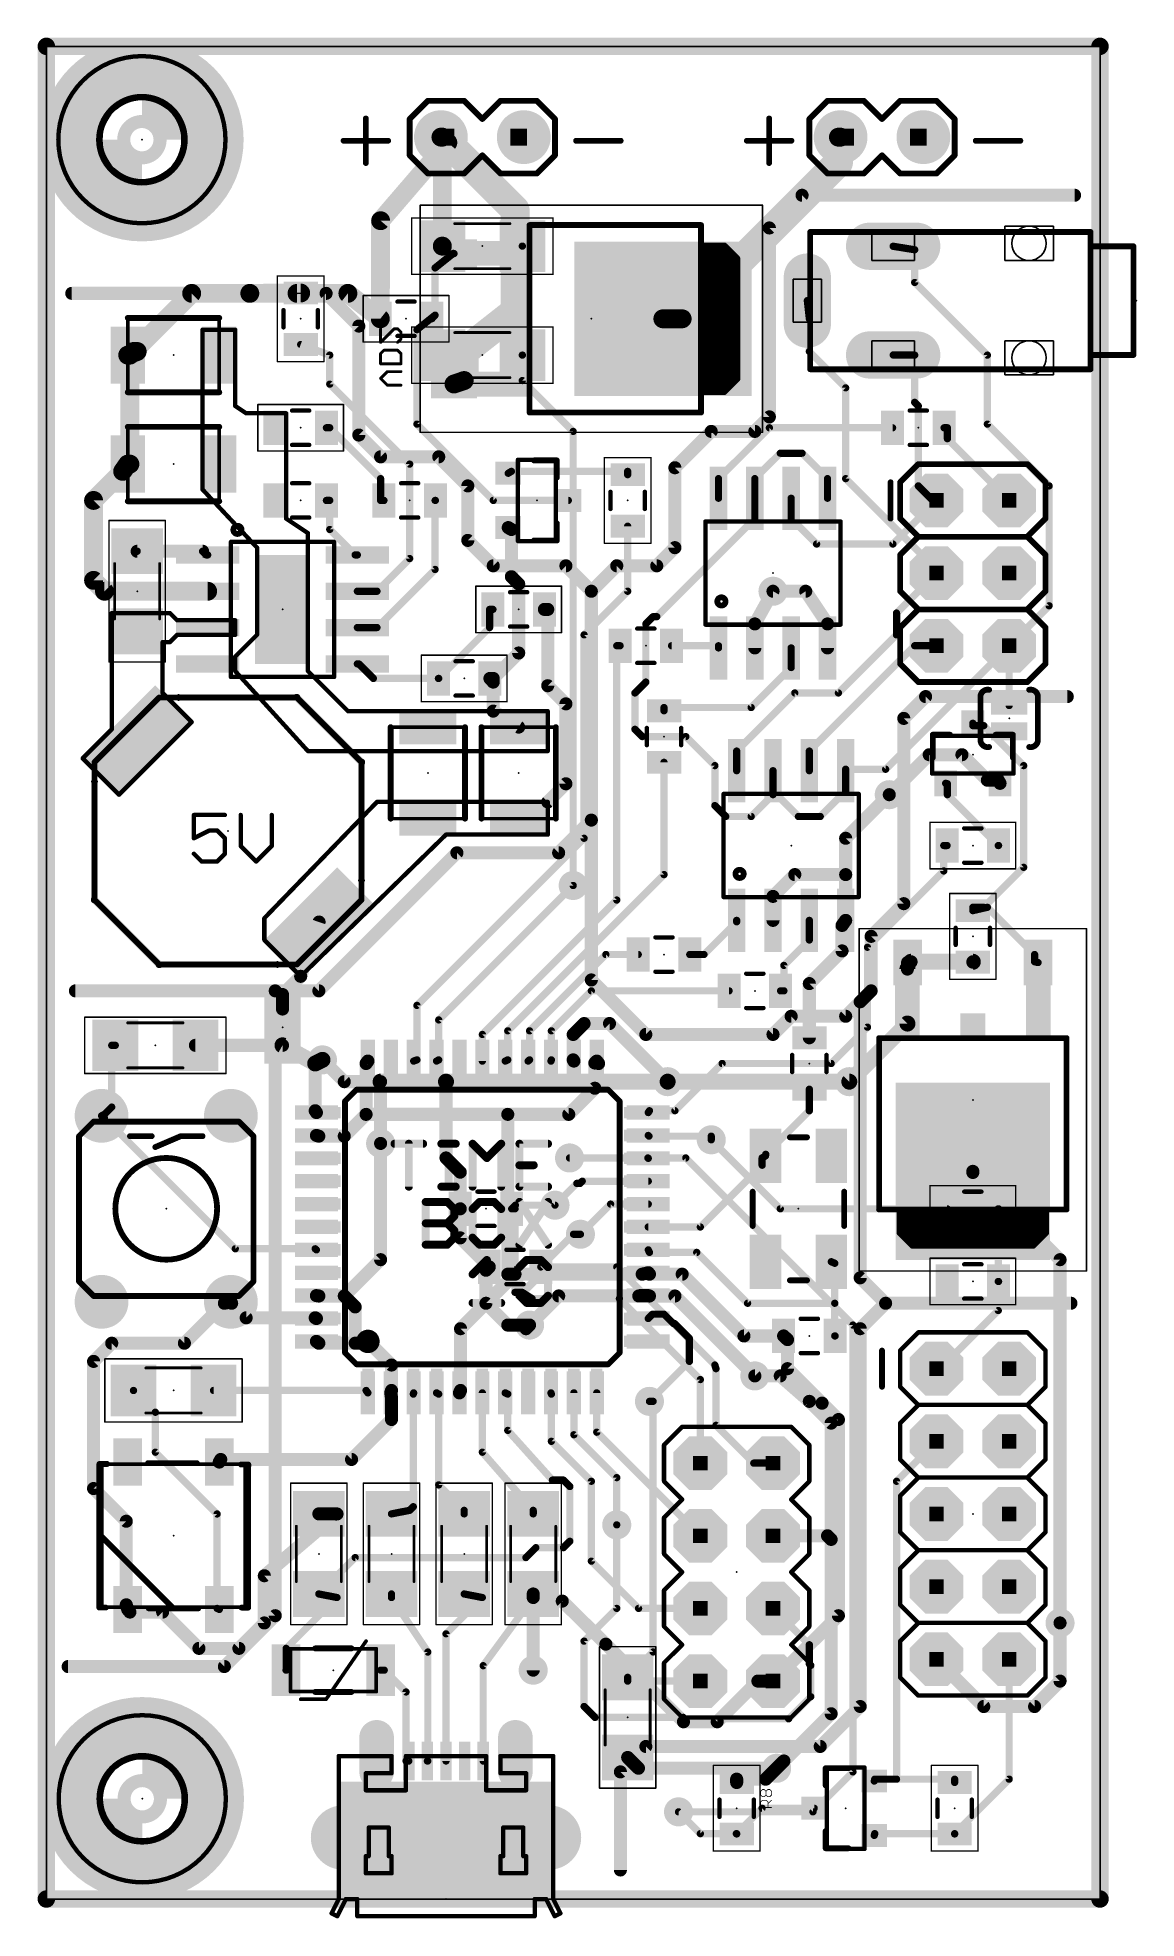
# Model space of a CAD drawing. Extents: x -0.3 to 38.1, y -0.7 to 65.1.
import ezdxf

# ---------------------------------------------------------------- set-up
doc = ezdxf.new("R2010")
doc.units = 0
for name, color, linetype in [('1', 22, 'CONTINUOUS'), ('16', 175, 'CONTINUOUS'), ('17', 82, 'CONTINUOUS'), ('18', 82, 'CONTINUOUS'), ('19', 53, 'CONTINUOUS'), ('20', 7, 'CONTINUOUS'), ('21', 253, 'CONTINUOUS'), ('22', 253, 'CONTINUOUS'), ('23', 7, 'CONTINUOUS'), ('24', 7, 'CONTINUOUS'), ('25', 253, 'CONTINUOUS'), ('26', 253, 'CONTINUOUS'), ('39', 22, 'CONTINUOUS'), ('40', 175, 'CONTINUOUS'), ('41', 22, 'CONTINUOUS'), ('42', 175, 'CONTINUOUS'), ('43', 82, 'CONTINUOUS'), ('46', 140, 'CONTINUOUS'), ('51', 253, 'CONTINUOUS'), ('52', 253, 'CONTINUOUS')]:
    doc.layers.add(name, color=color, linetype=linetype)

# ---------------------------------------------------------------- blocks, each defined once
blk = doc.blocks.new('RECT')
blk.add_solid([(-0.5, -0.5), (0.5, -0.5), (-0.5, 0.5), (0.5, 0.5)])
blk = doc.blocks.new('OCTAGONP')
at = {"const_width": 0.5}
blk.add_lwpolyline([(-0.25, -0.1036), (-0.25, 0.1036), (-0.1036, 0.25), (0.1036, 0.25), (0.25, 0.1036), (0.25, -0.1036), (0.1036, -0.25), (-0.1036, -0.25), (-0.25, -0.1036), (-0.25, 0.1036)], dxfattribs=at)
blk = doc.blocks.new('ROUNDP')
at = {"const_width": 0.5}
blk.add_lwpolyline([(0, -0.25, 1), (0, 0.25, 1), (0, -0.25)], format="xyb", dxfattribs=at)
blk = doc.blocks.new('LONGP100')
at = {"const_width": 1}
blk.add_lwpolyline([(-0.5, 0), (0.5, 0)], dxfattribs=at)
at = {"const_width": 0.5}
for points in [[(-0.5, 0.25, 1), (-0.5, -0.25)], [(0.5, -0.25, 1), (0.5, 0.25)]]:
    blk.add_lwpolyline(points, format="xyb", dxfattribs=at)
blk = doc.blocks.new('ROUNDV')
at = {"const_width": 0.5}
blk.add_lwpolyline([(0, -0.25, 1), (0, 0.25, 1), (0, -0.25)], format="xyb", dxfattribs=at)

msp = doc.modelspace()

# ---------------------------------------------------------------- linework, layer by layer
at = {"layer": '1'}
for points, const_width in [([(13.843, 61.595), (14.0335, 61.4045)], 1.016), ([(13.843, 61.595), (13.7922, 61.595)], 0.6604), ([(14.0335, 61.4045), (16.383, 59.055)], 1.016), ([(27.686, 60.706), (27.686, 61.595)], 1.016), ([(27.686, 61.595), (27.7622, 61.595)], 0.6604), ([(14.0335, 61.4045), (11.684, 58.674)], 0.6604), ([(22.225, 55.245), (27.686, 60.706)], 1.016), ([(16.383, 59.055), (16.383, 55.499)], 1.016), ([(11.684, 58.674), (11.673, 55.245)], 0.6604), ([(30.353, 57.658), (29.6, 57.78)], 0.254), ([(13.589, 57.023), (14.224, 57.531)], 0.254), ([(14.224, 57.531), (14.25, 57.525)], 0.254), ([(30.353, 56.515), (30.353, 57.658)], 0.254), ([(13.589, 55.372), (13.589, 57.023)], 0.254), ([(32.893, 53.975), (30.353, 56.515)], 0.254), ([(5.08, 56.134), (3.048, 54.102)], 0.6604), ([(7.112, 56.134), (5.08, 56.134)], 0.6604), ([(7.112, 56.134), (8.89, 56.145)], 0.6604), ([(10.541, 56.134), (8.763, 56.134)], 0.6604), ([(11.673, 55.245), (10.541, 56.134)], 0.6604), ([(16.383, 55.499), (14.605, 54.102)], 1.016), ([(12.954, 54.864), (13.589, 55.372)], 0.254), ([(13.589, 55.372), (13.473, 55.245)], 0.254), ([(22.225, 55.245), (21.55, 55.245)], 0.6604), ([(6.604, 54.864), (5.461, 54.864)], 0.1524), ([(5.461, 54.864), (5.461, 49.276)], 0.1524), ([(6.604, 52.197), (6.604, 54.864)], 0.1524), ([(12.954, 54.864), (12.954, 51.562)], 0.254), ([(14.605, 54.102), (14.605, 53.086)], 1.016), ([(3.175, 54.102), (2.845, 53.975)], 0.6604), ([(2.921, 53.975), (2.845, 53.975)], 0.6604), ([(2.921, 53.975), (2.921, 50.165)], 0.6604), ([(3.048, 54.102), (3.175, 54.102)], 0.6604), ([(9.906, 53.975), (8.89, 54.345)], 0.254), ([(9.906, 52.959), (9.906, 53.975)], 0.254), ([(30.353, 53.975), (29.6, 53.98)], 0.254), ([(30.353, 52.324), (30.353, 53.975)], 0.254), ([(32.893, 51.562), (32.893, 53.975)], 0.254), ([(14.605, 53.086), (14.25, 52.965)], 0.6604), ([(12.7, 50.165), (9.906, 52.959)], 0.254), ([(6.985, 51.943), (6.604, 52.197)], 0.1524), ([(8.382, 51.943), (6.985, 51.943)], 0.1524), ([(8.382, 48.26), (8.382, 51.943)], 0.1524), ([(30.48, 52.197), (30.353, 52.324)], 0.254), ([(30.48, 49.403), (30.48, 52.197)], 0.254), ([(9.906, 51.435), (9.79, 51.435)], 0.254), ([(9.906, 51.435), (11.684, 49.657)], 0.254), ([(12.954, 51.562), (15.621, 48.895)], 0.254), ([(23.495, 49.657), (25.273, 51.435)], 0.254), ([(25.273, 51.435), (29.58, 51.435)], 0.254), ([(31.496, 51.435), (31.38, 51.435)], 0.254), ([(31.496, 51.054), (31.496, 51.435)], 0.254), ([(35.052, 49.403), (32.893, 51.562)], 0.254), ([(25.654, 50.546), (24.765, 49.657)], 0.254), ([(26.416, 50.546), (25.654, 50.546)], 0.254), ([(27.305, 49.657), (26.416, 50.546)], 0.254), ([(33.655, 48.895), (31.496, 51.054)], 0.254), ([(2.667, 49.911), (1.651, 48.895)], 0.6604), ([(2.667, 49.911), (2.845, 50.165)], 0.6604), ([(2.921, 50.165), (2.845, 50.165)], 0.6604), ([(12.7, 46.863), (12.7, 50.165)], 0.254), ([(16.256, 49.911), (16.145, 49.845)], 0.254), ([(20.32, 49.911), (16.256, 49.911)], 0.254), ([(20.32, 49.911), (20.32, 49.795)], 0.254), ([(5.461, 49.276), (7.366, 47.244)], 0.1524), ([(11.684, 49.657), (11.684, 48.895)], 0.254), ([(23.495, 48.9712), (23.495, 49.657)], 0.254), ([(24.765, 49.657), (24.765, 48.9712)], 0.254), ([(27.305, 48.9712), (27.305, 49.657)], 0.254), ([(30.988, 48.895), (30.48, 49.403)], 0.254), ([(35.052, 45.212), (35.052, 49.403)], 0.254), ([(1.651, 48.895), (1.651, 46.101)], 0.6604), ([(9.906, 48.895), (9.79, 48.895)], 0.254), ([(9.906, 47.879), (9.906, 48.895)], 0.254), ([(11.684, 48.895), (11.8, 48.895)], 0.254), ([(13.589, 46.482), (13.589, 48.895)], 0.254), ([(13.589, 48.895), (13.6, 48.895)], 0.254), ([(15.621, 48.895), (18.245, 48.895)], 0.254), ([(24.765, 48.26), (24.765, 48.9712)], 0.254), ([(26.035, 48.26), (26.035, 48.9712)], 0.254), ([(31.115, 48.895), (29.591, 47.371)], 0.254), ([(30.988, 48.895), (31.115, 48.895)], 0.254), ([(9.144, 47.752), (8.382, 48.26)], 0.1524), ([(10.795, 46.99), (9.906, 47.879)], 0.254), ([(16.256, 47.879), (16.145, 47.945)], 0.4572), ([(16.256, 46.228), (16.256, 47.879)], 0.4572), ([(20.32, 45.72), (20.32, 47.995)], 0.254), ([(21.336, 44.831), (24.765, 48.26)], 0.254), ([(26.924, 47.371), (26.035, 48.26)], 0.254), ([(5.461, 47.117), (3.175, 47.117)], 0.4572), ([(9.144, 42.926), (9.144, 47.752)], 0.1524), ([(29.591, 47.371), (26.924, 47.371)], 0.254), ([(3.175, 47.117), (3.175, 47.12)], 0.254), ([(5.588, 46.99), (5.461, 47.117)], 0.254), ([(5.588, 46.99), (5.6388, 46.99)], 0.254), ([(7.366, 47.244), (7.366, 44.196)], 0.1524), ([(10.795, 46.99), (10.8712, 46.99)], 0.254), ([(11.557, 45.72), (12.7, 46.863)], 0.254), ([(1.651, 46.101), (2.032, 45.72)], 0.6604), ([(2.032, 45.72), (5.6388, 45.72)], 0.6604), ([(11.557, 44.45), (13.589, 46.482)], 0.254), ([(16.51, 45.974), (16.256, 46.228)], 0.4572), ([(16.51, 43.561), (16.51, 45.974)], 0.4572), ([(31.115, 46.355), (29.718, 44.958)], 0.254), ([(10.8712, 45.72), (11.557, 45.72)], 0.254), ([(18.796, 44.196), (20.32, 45.72)], 0.254), ([(25.4, 45.72), (24.765, 44.577)], 0.4572), ([(26.543, 45.72), (25.4, 45.72)], 0.4572), ([(27.305, 44.577), (26.543, 45.72)], 0.4572), ([(4.318, 44.958), (2.286, 44.958)], 0.1524), ([(2.286, 44.958), (2.286, 40.894)], 0.1524), ([(4.572, 44.704), (4.318, 44.958)], 0.1524), ([(6.604, 44.704), (4.572, 44.704)], 0.1524), ([(6.604, 44.196), (6.604, 44.704)], 0.1524), ([(15.494, 44.45), (15.494, 45.085)], 0.254), ([(15.494, 45.085), (15.61, 45.085)], 0.254), ([(17.526, 45.085), (17.41, 45.085)], 0.4572), ([(17.526, 42.418), (17.526, 45.085)], 0.4572), ([(20.955, 44.577), (21.209, 44.831)], 0.254), ([(21.209, 44.831), (21.336, 44.831)], 0.254), ([(24.765, 44.577), (24.765, 43.7388)], 0.4572), ([(27.305, 43.7388), (27.305, 44.577)], 0.4572), ([(29.718, 44.958), (29.718, 44.196)], 0.254), ([(33.655, 43.815), (35.052, 45.212)], 0.254), ([(4.318, 43.942), (4.572, 44.196)], 0.1524), ([(4.572, 44.196), (6.604, 44.196)], 0.1524), ([(7.366, 44.196), (6.604, 43.434)], 0.1524), ([(10.8712, 44.45), (11.557, 44.45)], 0.254), ([(13.716, 42.672), (15.494, 44.45)], 0.254), ([(18.796, 37.084), (18.796, 44.196)], 0.254), ([(20.955, 42.545), (20.955, 44.577)], 0.254), ([(29.718, 44.196), (27.686, 42.164)], 0.254), ([(4.064, 42.164), (4.064, 43.942)], 0.1524), ([(4.064, 43.942), (4.318, 43.942)], 0.1524), ([(6.604, 43.434), (6.604, 42.926)], 0.1524), ([(15.621, 42.672), (16.51, 43.561)], 0.4572), ([(19.939, 34.925), (19.939, 43.815)], 0.254), ([(19.939, 43.815), (20.055, 43.815)], 0.254), ([(23.495, 43.815), (21.855, 43.815)], 0.254), ([(23.495, 43.815), (23.495, 43.7388)], 0.254), ([(26.035, 43.7388), (26.035, 43.053)], 0.254), ([(30.353, 43.815), (26.67, 40.132)], 0.254), ([(33.655, 43.815), (29.337, 39.497)], 0.254), ([(31.115, 43.815), (30.353, 43.815)], 0.254), ([(6.604, 42.926), (9.144, 40.132)], 0.1524), ([(10.541, 41.529), (9.144, 42.926)], 0.1524), ([(10.922, 43.18), (10.8712, 43.18)], 0.254), ([(10.922, 43.18), (11.43, 42.672)], 0.254), ([(11.43, 42.672), (13.705, 42.672)], 0.254), ([(13.716, 42.672), (13.705, 42.672)], 0.254), ([(15.621, 42.672), (15.505, 42.672)], 0.4572), ([(15.621, 42.545), (15.505, 42.672)], 0.4572), ([(15.621, 41.529), (15.621, 42.545)], 0.4572), ([(26.035, 43.053), (24.638, 41.656)], 0.254), ([(5.08, 41.148), (4.064, 42.164)], 0.1524), ([(18.161, 41.783), (17.526, 42.418)], 0.4572), ([(20.574, 42.164), (20.955, 42.545)], 0.254), ([(20.574, 40.894), (20.574, 42.164)], 0.254), ([(26.162, 42.164), (24.13, 40.132)], 0.254), ([(27.686, 42.164), (26.162, 42.164)], 0.254), ([(17.526, 41.529), (10.541, 41.529)], 0.1524), ([(15.621, 41.529), (16.51, 40.97)], 0.4572), ([(17.526, 40.132), (17.526, 41.529)], 0.1524), ([(18.161, 38.989), (18.161, 41.783)], 0.4572), ([(24.638, 41.656), (21.59, 41.656)], 0.254), ([(21.59, 41.656), (21.59, 41.54)], 0.254), ([(2.286, 40.894), (1.27, 39.878)], 0.1524), ([(2.54, 38.608), (5.08, 41.148)], 0.1524), ([(20.828, 40.64), (20.574, 40.894)], 0.254), ([(22.352, 40.64), (20.828, 40.64)], 0.254), ([(23.368, 39.624), (22.352, 40.64)], 0.254), ([(32.385, 41.021), (32.385, 41.105)], 0.254), ([(32.766, 41.021), (32.385, 41.021)], 0.254), ([(34.163, 39.624), (32.766, 41.021)], 0.254), ([(9.144, 40.132), (17.526, 40.132)], 0.1524), ([(24.13, 40.132), (24.13, 39.4462)], 0.254), ([(26.67, 40.132), (26.67, 39.4462)], 0.254), ([(29.464, 38.608), (30.861, 40.005)], 0.4572), ([(30.861, 40.005), (32.004, 40.005)], 0.4572), ([(32.004, 40.005), (32.893, 39.116)], 0.4572), ([(1.27, 39.878), (2.54, 38.608)], 0.1524), ([(21.59, 35.814), (21.59, 39.74)], 0.254), ([(23.368, 38.227), (23.368, 39.624)], 0.254), ([(25.4, 38.735), (25.4, 39.4462)], 0.254), ([(25.4, 38.608), (25.4, 39.4462)], 0.254), ([(29.337, 39.497), (27.94, 39.497)], 0.254), ([(27.94, 39.497), (27.94, 39.4462)], 0.254), ([(27.94, 39.4462), (27.94, 38.735)], 0.254), ([(34.163, 36.068), (34.163, 39.624)], 0.254), ([(17.526, 38.354), (18.161, 38.989)], 0.4572), ([(26.289, 37.846), (25.4, 38.735)], 0.254), ([(27.94, 38.735), (27.051, 37.846)], 0.254), ([(27.94, 37.084), (29.464, 38.608)], 0.4572), ([(31.496, 38.989), (31.435, 39.005)], 0.254), ([(31.496, 38.608), (31.496, 38.989)], 0.254), ([(32.893, 39.116), (33.274, 39.116)], 0.4572), ([(33.274, 39.116), (33.335, 39.005)], 0.4572), ([(11.557, 38.354), (7.62, 34.29)], 0.1524), ([(17.526, 38.354), (11.557, 38.354)], 0.1524), ([(17.526, 37.211), (17.526, 38.354)], 0.1524), ([(23.749, 37.846), (23.368, 38.227)], 0.254), ([(25.4, 38.608), (24.638, 37.846)], 0.254), ([(33.274, 36.83), (31.496, 38.608)], 0.254), ([(24.638, 37.846), (23.749, 37.846)], 0.254), ([(27.051, 37.846), (26.289, 37.846)], 0.254), ([(8.89, 32.258), (13.97, 37.211)], 0.1524), ([(12.954, 31.242), (18.796, 37.084)], 0.254), ([(13.97, 37.211), (17.526, 37.211)], 0.1524), ([(27.94, 35.814), (27.94, 37.084)], 0.4572), ([(31.369, 35.941), (31.369, 36.83)], 0.254), ([(31.369, 36.83), (31.485, 36.83)], 0.254), ([(33.274, 36.83), (33.285, 36.83)], 0.254), ([(32.766, 34.671), (34.163, 36.068)], 0.254), ([(18.415, 35.433), (13.716, 30.734)], 0.254), ([(16.129, 30.353), (21.59, 35.814)], 0.254), ([(26.162, 35.814), (25.4, 35.052)], 0.4572), ([(27.94, 35.814), (26.162, 35.814)], 0.4572), ([(27.94, 34.2138), (27.94, 35.814)], 0.4572), ([(28.702, 33.274), (31.369, 35.941)], 0.254), ([(15.24, 30.226), (19.939, 34.925)], 0.254), ([(25.4, 35.052), (25.4, 34.2138)], 0.4572), ([(7.62, 34.29), (7.62, 33.528)], 0.1524), ([(8.89, 32.258), (9.532, 34.156)], 0.4572), ([(24.13, 34.163), (22.987, 33.02)], 0.254), ([(24.13, 34.163), (24.13, 34.2138)], 0.254), ([(26.67, 34.2138), (26.67, 33.528)], 0.254), ([(27.813, 34.036), (27.94, 34.2138)], 0.4572), ([(27.813, 34.036), (27.813, 33.147)], 0.4572), ([(32.385, 34.671), (32.766, 34.671)], 0.254), ([(32.385, 34.671), (32.385, 34.555)], 0.254), ([(32.893, 34.671), (32.385, 34.555)], 0.254), ([(32.893, 34.671), (34.544, 33.02)], 0.254), ([(7.62, 33.528), (8.89, 32.258)], 0.1524), ([(26.67, 33.528), (25.781, 32.639)], 0.254), ([(16.891, 30.353), (19.558, 33.02)], 0.254), ([(19.558, 33.02), (20.69, 33.02)], 0.254), ([(22.987, 33.02), (22.49, 33.02)], 0.254), ([(27.813, 33.147), (26.67, 32.004)], 0.4572), ([(28.702, 30.48), (28.702, 33.274)], 0.254), ([(30.099, 32.512), (30.105, 32.74)], 0.4572), ([(30.226, 32.766), (30.105, 32.74)], 0.4572), ([(30.226, 32.766), (32.385, 32.766)], 0.5588), ([(32.385, 32.766), (32.385, 32.755)], 0.4572), ([(34.544, 33.02), (34.544, 32.766)], 0.254), ([(34.544, 32.766), (34.665, 32.74)], 0.254), ([(8.89, 32.258), (8.255, 31.623)], 0.4572), ([(25.781, 32.639), (25.781, 31.75)], 0.254), ([(26.67, 32.004), (26.67, 30.11)], 0.4572), ([(30.099, 30.607), (30.099, 32.512)], 0.5588), ([(8.255, 31.623), (8.255, 31.115)], 0.4572), ([(17.653, 30.353), (19.05, 31.75)], 0.254), ([(19.05, 31.75), (23.865, 31.75)], 0.254), ([(25.781, 31.75), (25.665, 31.75)], 0.254), ([(12.954, 29.337), (12.954, 31.242)], 0.254), ([(13.716, 30.734), (13.716, 29.337)], 0.254), ([(15.24, 29.295), (15.24, 30.226)], 0.254), ([(16.129, 29.337), (16.129, 30.353)], 0.254), ([(16.891, 29.337), (16.891, 30.353)], 0.254), ([(17.653, 29.337), (17.653, 30.353)], 0.254), ([(18.796, 30.607), (18.415, 30.226)], 0.4572), ([(18.415, 30.226), (18.415, 29.337)], 0.4572), ([(19.685, 30.607), (18.796, 30.607)], 0.4572), ([(21.717, 28.575), (19.685, 30.607)], 0.4572), ([(27.432, 29.21), (28.702, 30.48)], 0.254), ([(28.067, 28.575), (30.099, 30.607)], 0.5588), ([(2.286, 27.686), (2.286, 29.845)], 0.254), ([(2.286, 29.845), (2.41, 29.845)], 0.254), ([(5.21, 29.845), (8.255, 29.845)], 0.4572), ([(8.255, 29.845), (9.398, 29.21)], 0.5588), ([(9.652, 29.337), (9.398, 29.21)], 0.5588), ([(9.398, 29.21), (9.398, 27.559)], 0.4572), ([(11.176, 29.21), (11.24, 29.295)], 0.4572), ([(11.176, 29.21), (11.176, 27.432)], 0.4572), ([(12.954, 29.337), (12.84, 29.295)], 0.254), ([(13.716, 29.337), (13.64, 29.295)], 0.254), ([(16.129, 29.337), (16.04, 29.295)], 0.254), ([(16.891, 29.337), (16.84, 29.295)], 0.254), ([(17.653, 29.337), (17.64, 29.295)], 0.254), ([(18.415, 29.337), (18.44, 29.295)], 0.4572), ([(19.24, 29.295), (19.1726, 29.2276)], 0.4572), ([(19.1726, 29.2276), (19.1726, 28.3451)], 0.4572), ([(19.304, 29.21), (19.24, 29.295)], 0.4572), ([(21.971, 27.559), (23.622, 29.21)], 0.254), ([(23.622, 29.21), (27.432, 29.21)], 0.254), ([(19.1726, 28.3451), (18.2595, 27.432)], 0.4572), ([(26.67, 27.559), (26.67, 28.31)], 0.254), ([(2.032, 27.432), (2.286, 27.686)], 0.254), ([(9.398, 27.559), (9.44, 27.495)], 0.4572), ([(11.176, 27.432), (10.414, 26.67)], 0.4572), ([(16.129, 27.432), (11.176, 27.432)], 0.4572), ([(16.129, 27.432), (16.129, 21.844)], 0.4572), ([(18.2595, 27.432), (16.129, 27.432)], 0.4572), ([(21.082, 27.559), (21.04, 27.495)], 0.254), ([(21.082, 27.559), (21.971, 27.559)], 0.254), ([(25.146, 26.035), (26.67, 27.559)], 0.254), ([(2.032, 27.432), (1.9304, 27.3812)], 0.254), ([(2.032, 27.305), (1.9304, 27.3812)], 0.254), ([(2.032, 27.305), (6.604, 22.733)], 0.254), ([(9.525, 26.67), (9.44, 26.695)], 0.4572), ([(10.414, 26.67), (9.525, 26.67)], 0.4572), ([(11.684, 26.416), (11.684, 22.352)], 0.4572), ([(21.04, 26.695), (21.065, 26.67)], 0.254), ([(21.065, 26.67), (23.241, 26.67)], 0.254), ([(23.241, 26.67), (23.241, 26.543)], 0.254), ([(21.027, 25.908), (18.288, 25.908)], 0.254), ([(21.04, 25.895), (21.027, 25.908)], 0.254), ([(25.019, 25.654), (22.86, 23.495)], 0.254), ([(25.019, 25.908), (25.139, 25.98)], 0.254), ([(25.019, 25.908), (25.019, 25.654)], 0.254), ([(25.146, 26.035), (25.139, 25.98)], 0.254), ([(32.385, 25.4), (32.385, 25.44)], 0.4572), ([(18.542, 25.019), (17.78, 24.257)], 0.254), ([(18.6562, 25.019), (18.542, 25.019)], 0.254), ([(18.7322, 25.095), (18.6562, 25.019)], 0.254), ([(21.04, 25.095), (18.7322, 25.095)], 0.254), ([(32.385, 25.4), (35.433, 22.352)], 0.4572), ([(19.723, 24.295), (18.669, 23.241)], 0.254), ([(21.04, 24.295), (19.723, 24.295)], 0.254), ([(22.86, 23.495), (21.04, 23.495)], 0.254), ([(6.604, 22.733), (9.398, 22.733)], 0.254), ([(9.398, 22.733), (9.44, 22.695)], 0.254), ([(11.684, 22.352), (10.414, 21.082)], 0.4572), ([(21.082, 22.606), (21.04, 22.695)], 0.254), ([(22.733, 22.606), (21.082, 22.606)], 0.254), ([(24.511, 20.828), (22.733, 22.606)], 0.254), ([(27.559, 22.225), (27.439, 22.28)], 0.254), ([(35.433, 22.352), (35.433, 9.652)], 0.4572), ([(16.383, 21.844), (14.478, 19.939)], 0.4572), ([(16.129, 21.844), (16.383, 21.844)], 0.4572), ([(20.828, 21.844), (16.383, 21.844)], 0.4572), ([(20.828, 21.844), (21.04, 21.895)], 0.4572), ([(21.082, 21.844), (21.04, 21.895)], 0.4572), ([(21.082, 21.844), (22.225, 21.844)], 0.4572), ([(22.225, 21.844), (24.384, 19.685)], 0.4572), ([(27.559, 22.225), (27.559, 20.828)], 0.254), ([(6.223, 20.828), (4.826, 19.431)], 0.4572), ([(6.223, 20.828), (6.4516, 20.8788)], 0.4572), ([(6.477, 20.828), (6.4516, 20.8788)], 0.4572), ([(6.477, 20.828), (6.985, 20.32)], 0.4572), ([(9.525, 21.082), (9.44, 21.095)], 0.4572), ([(10.414, 21.082), (9.525, 21.082)], 0.4572), ([(10.795, 20.701), (10.414, 21.082)], 0.4572), ([(17.9086, 21.0836), (16.891, 20.066)], 0.4572), ([(20.7079, 21.0836), (17.9086, 21.0836)], 0.4572), ([(20.7552, 21.095), (20.7079, 21.0836)], 0.4572), ([(21.04, 21.095), (20.7552, 21.095)], 0.4572), ([(21.082, 21.082), (21.04, 21.095)], 0.4572), ([(21.971, 21.082), (21.082, 21.082)], 0.4572), ([(24.765, 18.288), (21.971, 21.082)], 0.4572), ([(6.985, 20.32), (9.398, 20.32)], 0.4572), ([(9.398, 20.32), (9.44, 20.295)], 0.4572), ([(10.795, 19.431), (10.795, 20.701)], 0.4572), ([(21.192, 20.447), (21.04, 20.295)], 0.254), ([(21.59, 20.447), (21.192, 20.447)], 0.254), ([(21.911, 20.126), (21.59, 20.447)], 0.254), ([(27.559, 20.828), (24.511, 20.828)], 0.254), ([(27.559, 20.828), (27.559, 19.685)], 0.254), ([(14.478, 19.939), (14.478, 17.78)], 0.4572), ([(16.891, 20.066), (16.764, 19.939)], 0.4572), ([(21.9478, 20.126), (21.911, 20.126)], 0.254), ([(22.479, 19.5948), (21.9478, 20.126)], 0.254), ([(24.384, 19.685), (25.77, 19.685)], 0.4572), ([(25.908, 19.558), (25.77, 19.685)], 0.4572), ([(25.908, 18.542), (25.908, 19.558)], 0.4572), ([(27.559, 19.685), (27.57, 19.685)], 0.254), ([(2.286, 19.431), (1.651, 18.796)], 0.4572), ([(4.826, 19.431), (2.286, 19.431)], 0.4572), ([(9.525, 19.431), (9.44, 19.495)], 0.4572), ([(9.525, 19.431), (10.795, 19.431)], 0.4572), ([(10.795, 19.431), (11.303, 19.431)], 0.4572), ([(11.303, 19.431), (12.065, 18.669)], 0.4572), ([(22.479, 18.796), (22.479, 19.5948)], 0.254), ([(1.651, 18.796), (1.651, 14.351)], 0.4572), ([(12.065, 18.669), (12.065, 17.78)], 0.4572), ([(21.082, 17.399), (22.479, 18.796)], 0.254), ([(27.1145, 17.3355), (25.908, 18.542)], 0.4572), ([(3.048, 17.78), (3.045, 17.78)], 0.254), ([(3.048, 17.78), (3.81, 17.018)], 0.254), ([(5.845, 17.78), (11.176, 17.78)], 0.254), ([(11.176, 17.78), (11.24, 17.695)], 0.254), ([(12.065, 17.78), (12.04, 17.695)], 0.4572), ([(12.065, 17.526), (12.04, 17.695)], 0.4572), ([(12.065, 17.526), (12.065, 16.764)], 0.4572), ([(12.827, 17.653), (12.84, 17.695)], 0.254), ([(12.827, 13.716), (12.827, 17.653)], 0.254), ([(13.716, 17.653), (13.64, 17.695)], 0.254), ([(13.716, 14.478), (13.716, 17.653)], 0.254), ([(14.478, 17.78), (14.44, 17.695)], 0.4572), ([(15.24, 15.621), (15.24, 17.695)], 0.254), ([(16.129, 17.653), (16.04, 17.695)], 0.254), ([(16.129, 16.383), (16.129, 17.653)], 0.254), ([(17.653, 17.653), (17.64, 17.695)], 0.254), ([(17.653, 16.002), (17.653, 17.653)], 0.254), ([(18.44, 17.695), (18.44, 16.231)], 0.254), ([(19.24, 17.695), (19.24, 16.32)], 0.254), ([(3.81, 17.018), (3.81, 15.621)], 0.254), ([(27.686, 16.764), (27.1145, 17.3355)], 0.4572), ([(12.065, 16.764), (10.668, 15.367)], 0.4572), ([(17.6896, 14.646), (16.129, 16.383)], 0.254), ([(19.24, 16.32), (22.86, 12.7)], 0.254), ([(27.686, 9.906), (27.686, 16.764)], 0.4572), ([(19.05, 14.605), (17.653, 16.002)], 0.254), ([(18.44, 16.231), (19.939, 14.732)], 0.254), ([(31.115, 16.002), (29.718, 14.605)], 0.254), ([(3.81, 15.621), (5.969, 13.462)], 0.254), ([(6.096, 15.367), (6.045, 15.277)], 0.4572), ([(10.668, 15.367), (6.096, 15.367)], 0.4572), ([(17.018, 13.589), (15.24, 15.621)], 0.254), ([(1.651, 14.351), (2.794, 13.208)], 0.4572), ([(14.605, 13.589), (13.716, 14.478)], 0.254), ([(18.0758, 14.646), (17.6896, 14.646)], 0.254), ([(18.299, 14.4228), (18.0758, 14.646)], 0.254), ([(18.299, 12.5072), (18.299, 14.4228)], 0.254), ([(19.05, 11.811), (19.05, 14.605)], 0.254), ([(19.939, 14.732), (19.939, 13.081)], 0.254), ([(29.718, 14.605), (29.718, 4.191)], 0.254), ([(12.7, 13.589), (12.827, 13.716)], 0.254), ([(2.794, 13.208), (2.794, 10.287)], 0.4572), ([(5.969, 13.462), (5.969, 10.16)], 0.254), ([(10.16, 13.462), (7.62, 11.303)], 0.4572), ([(10.16, 13.462), (9.525, 13.465)], 0.4572), ([(12.7, 13.589), (12.065, 13.465)], 0.254), ([(14.605, 13.589), (14.605, 13.465)], 0.254), ([(17.018, 13.589), (17.018, 13.465)], 0.254), ([(18.0758, 12.284), (18.299, 12.5072)], 0.254), ([(9.525, 10.668), (10.795, 11.938)], 0.254), ([(10.795, 11.938), (16.764, 11.938)], 0.254), ([(16.764, 11.938), (17.11, 12.284)], 0.254), ([(17.11, 12.284), (18.0758, 12.284)], 0.254), ([(20.701, 10.16), (19.05, 11.811)], 0.254), ([(7.62, 11.303), (7.62, 9.652)], 0.4572), ([(10.16, 10.541), (8.382, 8.763)], 0.254), ([(9.525, 10.668), (9.525, 10.665)], 0.254), ([(10.16, 10.541), (9.525, 10.665)], 0.254), ([(12.065, 10.541), (12.065, 10.665)], 0.254), ([(12.065, 10.541), (13.335, 8.636)], 0.254), ([(15.24, 10.541), (13.97, 9.271)], 0.254), ([(15.24, 10.541), (14.605, 10.665)], 0.254), ([(15.27, 8.158), (17.018, 10.541)], 0.254), ([(17.018, 10.541), (17.018, 10.665)], 0.4572), ([(17.018, 10.665), (17.018, 8.001)], 0.4572), ([(18.034, 10.414), (17.018, 10.541)], 0.4572), ([(19.558, 8.9104), (18.034, 10.414)], 0.4572), ([(2.794, 10.287), (2.845, 10.123)], 0.4572), ([(2.921, 10.033), (2.845, 10.123)], 0.4572), ([(4.064, 10.033), (2.921, 10.033)], 0.4572), ([(5.334, 8.763), (4.064, 10.033)], 0.4572), ([(5.969, 10.16), (6.045, 10.123)], 0.254), ([(7.62, 9.652), (6.731, 8.763)], 0.4572), ([(22.86, 10.16), (20.701, 10.16)], 0.254), ([(25.4, 7.62), (27.686, 9.906)], 0.4572), ([(13.97, 9.271), (13.97, 4.825)], 0.254), ([(6.731, 8.763), (5.334, 8.763)], 0.4572), ([(8.382, 8.763), (8.382, 8.001)], 0.254), ([(13.335, 8.636), (13.335, 4.826)], 0.254), ([(22.2708, 6.1976), (19.558, 8.9104)], 0.4572), ([(8.382, 8.001), (8.379, 8.001)], 0.254), ([(11.811, 8.001), (11.687, 8.001)], 0.254), ([(11.811, 8.001), (12.573, 7.239)], 0.254), ([(15.27, 4.825), (15.27, 8.158)], 0.254), ([(33.655, 8.382), (33.655, 4.191)], 0.254), ([(12.573, 7.239), (12.573, 4.826)], 0.254), ([(24.8716, 7.62), (23.4492, 6.1976)], 0.4572), ([(24.8716, 7.62), (25.4, 7.62)], 0.4572), ([(23.4492, 6.1976), (22.2708, 6.1976)], 0.4572), ([(12.573, 4.826), (12.67, 4.825)], 0.254), ([(13.335, 4.826), (13.32, 4.825)], 0.254), ([(25.527, 4.572), (25.146, 4.191)], 0.4572), ([(25.146, 4.191), (24.13, 4.191)], 0.4572), ([(24.13, 4.191), (24.13, 4.075)], 0.4572), ([(28.956, 4.191), (28.94, 4.125)], 0.254), ([(29.718, 4.191), (28.956, 4.191)], 0.254), ([(31.75, 4.191), (29.718, 4.191)], 0.254), ([(33.655, 4.191), (31.75, 2.286)], 0.254), ([(31.75, 4.191), (31.75, 4.075)], 0.254), ([(24.13, 2.286), (25.019, 3.175)], 0.254), ([(25.019, 3.175), (26.84, 3.175)], 0.254), ([(22.86, 2.286), (22.098, 3.048)], 0.254), ([(24.119, 2.286), (22.86, 2.286)], 0.254), ([(24.13, 2.275), (24.119, 2.286)], 0.254), ([(24.13, 2.286), (24.13, 2.275)], 0.254), ([(28.956, 2.286), (28.94, 2.225)], 0.254), ([(31.75, 2.286), (28.956, 2.286)], 0.254), ([(31.75, 2.286), (31.75, 2.275)], 0.254)]:
    msp.add_lwpolyline(points, dxfattribs=dict(at, const_width=const_width))
for points, const_width in [([(14.0226, 61.7746, 1), (13.6634, 61.4154)], 0.508), ([(13.7922, 61.7601, 1), (13.7922, 61.4299)], 0.3302), ([(14.2131, 61.5841, 1), (13.8539, 61.2249)], 0.508), ([(13.8539, 61.2249, 1), (14.2131, 61.5841)], 0.508), ([(13.843, 61.4299, 1), (13.843, 61.7601)], 0.3302), ([(27.94, 61.595, 1), (27.432, 61.595)], 0.508), ([(27.686, 61.7601, 1), (27.686, 61.4299)], 0.3302), ([(27.7622, 61.4299, 1), (27.7622, 61.7601)], 0.3302), ([(14.1586, 61.2968, 1), (13.9084, 61.5122)], 0.3302), ([(27.8656, 60.5264, 1), (27.5064, 60.8856)], 0.508), ([(27.432, 60.706, 1), (27.94, 60.706)], 0.508), ([(16.637, 59.055, 1), (16.129, 59.055)], 0.508), ([(16.2034, 58.8754, 1), (16.5626, 59.2346)], 0.508), ([(11.8491, 58.6735, 1), (11.5189, 58.6745)], 0.3302), ([(11.5589, 58.7817, 1), (11.8091, 58.5663)], 0.3302), ([(29.6102, 57.8427, 1), (29.5898, 57.7173)], 0.127), ([(14.2383, 57.5929, 1), (14.2097, 57.4691)], 0.127), ([(14.2637, 57.4814, 1), (14.1843, 57.5806)], 0.127), ([(14.2357, 57.4631, 1), (14.2643, 57.5869)], 0.127), ([(30.4165, 57.658, 1), (30.2895, 57.658)], 0.127), ([(30.3428, 57.5953, 1), (30.3632, 57.7207)], 0.127), ([(13.6525, 57.023, 1), (13.5255, 57.023)], 0.127), ([(13.5493, 57.0726, 1), (13.6287, 56.9734)], 0.127), ([(30.3979, 56.5599, 1), (30.3081, 56.4701)], 0.127), ([(30.2895, 56.515, 1), (30.4165, 56.515)], 0.127), ([(5.08, 56.2991, 1), (5.08, 55.9689)], 0.3302), ([(5.1967, 56.0173, 1), (4.9633, 56.2507)], 0.3302), ([(7.111, 56.2991, 1), (7.113, 55.9689)], 0.3302), ([(7.112, 55.9689, 1), (7.112, 56.2991)], 0.3302), ([(8.763, 56.2991, 1), (8.763, 55.9689)], 0.3302), ([(8.891, 55.9799, 1), (8.889, 56.3101)], 0.3302), ([(10.643, 56.2638, 1), (10.439, 56.0042)], 0.3302), ([(10.541, 55.9689, 1), (10.541, 56.2991)], 0.3302), ([(16.5399, 55.2993, 1), (16.2261, 55.6987)], 0.508), ([(11.5079, 55.2455, 1), (11.8381, 55.2445)], 0.3302), ([(11.571, 55.1152, 1), (11.775, 55.3748)], 0.3302), ([(13.4261, 55.2878, 1), (13.5199, 55.2022)], 0.127), ([(13.5255, 55.372, 1), (13.6525, 55.372)], 0.127), ([(13.6359, 55.3292, 1), (13.5421, 55.4148)], 0.127), ([(13.6287, 55.3224, 1), (13.5493, 55.4216)], 0.127), ([(16.129, 55.499, 1), (16.637, 55.499)], 0.508), ([(21.55, 55.4101, 1), (21.55, 55.0799)], 0.3302), ([(22.0454, 55.4246, 1), (22.4046, 55.0654)], 0.508), ([(22.225, 55.0799, 1), (22.225, 55.4101)], 0.3302), ([(5.461, 54.9021, 1), (5.461, 54.8259)], 0.0762), ([(5.4991, 54.864, 1), (5.4229, 54.864)], 0.0762), ([(6.6421, 54.864, 1), (6.5659, 54.864)], 0.0762), ([(6.604, 54.8259, 1), (6.604, 54.9021)], 0.0762), ([(13.0175, 54.864, 1), (12.8905, 54.864)], 0.127), ([(12.9143, 54.9136, 1), (12.9937, 54.8144)], 0.127), ([(14.859, 54.102, 1), (14.351, 54.102)], 0.508), ([(2.845, 54.1401, 1), (2.845, 53.8099)], 0.3302), ([(2.7857, 54.1291, 1), (2.9043, 53.8209)], 0.3302), ([(3.0861, 53.975, 1), (2.7559, 53.975)], 0.3302), ([(3.048, 54.2671, 1), (3.048, 53.9369)], 0.3302), ([(2.9313, 54.2187, 1), (3.1647, 53.9853)], 0.3302), ([(2.921, 53.8099, 1), (2.921, 54.1401)], 0.3302), ([(3.2343, 53.9479, 1), (3.1157, 54.2561)], 0.3302), ([(3.175, 53.9369, 1), (3.175, 54.2671)], 0.3302), ([(8.9117, 54.4047, 1), (8.8683, 54.2853)], 0.127), ([(9.9695, 53.975, 1), (9.8425, 53.975)], 0.127), ([(9.8843, 53.9153, 1), (9.9277, 54.0347)], 0.127), ([(14.4481, 54.3017, 1), (14.7619, 53.9023)], 0.508), ([(29.6004, 54.0435, 1), (29.5996, 53.9165)], 0.127), ([(30.4165, 53.975, 1), (30.2895, 53.975)], 0.127), ([(30.3526, 53.9115, 1), (30.3534, 54.0385)], 0.127), ([(32.9565, 53.975, 1), (32.8295, 53.975)], 0.127), ([(32.8481, 53.9301, 1), (32.9379, 54.0199)], 0.127), ([(14.1967, 53.1213, 1), (14.3033, 52.8087)], 0.3302), ([(14.351, 53.086, 1), (14.859, 53.086)], 0.508), ([(14.6583, 52.9297, 1), (14.5517, 53.2423)], 0.3302), ([(9.9509, 53.0039, 1), (9.8611, 52.9141)], 0.127), ([(9.8425, 52.959, 1), (9.9695, 52.959)], 0.127), ([(6.6251, 52.2287, 1), (6.5829, 52.1653)], 0.0762), ([(6.5659, 52.197, 1), (6.6421, 52.197)], 0.0762), ([(6.985, 51.9811, 1), (6.985, 51.9049)], 0.0762), ([(6.9639, 51.9113, 1), (7.0061, 51.9747)], 0.0762), ([(8.4201, 51.943, 1), (8.3439, 51.943)], 0.0762), ([(8.382, 51.9049, 1), (8.382, 51.9811)], 0.0762), ([(30.3979, 52.3689, 1), (30.3081, 52.2791)], 0.127), ([(30.2895, 52.324, 1), (30.4165, 52.324)], 0.127), ([(30.5435, 52.197, 1), (30.4165, 52.197)], 0.127), ([(30.4351, 52.1521, 1), (30.5249, 52.2419)], 0.127), ([(9.79, 51.4985, 1), (9.79, 51.3715)], 0.127), ([(9.9509, 51.4799, 1), (9.8611, 51.3901)], 0.127), ([(9.906, 51.3715, 1), (9.906, 51.4985)], 0.127), ([(12.9989, 51.6069, 1), (12.9091, 51.5171)], 0.127), ([(12.8905, 51.562, 1), (13.0175, 51.562)], 0.127), ([(25.273, 51.4985, 1), (25.273, 51.3715)], 0.127), ([(25.3179, 51.3901, 1), (25.2281, 51.4799)], 0.127), ([(29.58, 51.3715, 1), (29.58, 51.4985)], 0.127), ([(31.38, 51.4985, 1), (31.38, 51.3715)], 0.127), ([(31.5595, 51.435, 1), (31.4325, 51.435)], 0.127), ([(31.496, 51.3715, 1), (31.496, 51.4985)], 0.127), ([(32.9379, 51.6069, 1), (32.8481, 51.5171)], 0.127), ([(32.8295, 51.562, 1), (32.9565, 51.562)], 0.127), ([(25.654, 50.6095, 1), (25.654, 50.4825)], 0.127), ([(25.6989, 50.5011, 1), (25.6091, 50.5909)], 0.127), ([(26.4609, 50.5909, 1), (26.3711, 50.5011)], 0.127), ([(26.416, 50.4825, 1), (26.416, 50.6095)], 0.127), ([(31.5409, 51.0989, 1), (31.4511, 51.0091)], 0.127), ([(31.4325, 51.054, 1), (31.5595, 51.054)], 0.127), ([(2.5318, 50.0058, 1), (2.8022, 49.8162)], 0.3302), ([(2.7837, 49.7943, 1), (2.5503, 50.0277)], 0.3302), ([(2.845, 50.3301, 1), (2.845, 49.9999)], 0.3302), ([(2.9802, 50.0702, 1), (2.7098, 50.2598)], 0.3302), ([(2.7559, 50.165, 1), (3.0861, 50.165)], 0.3302), ([(2.921, 49.9999, 1), (2.921, 50.3301)], 0.3302), ([(12.7635, 50.165, 1), (12.6365, 50.165)], 0.127), ([(12.6551, 50.1201, 1), (12.7449, 50.2099)], 0.127), ([(16.256, 49.9745, 1), (16.256, 49.8475)], 0.127), ([(16.2885, 49.8564, 1), (16.2235, 49.9656)], 0.127), ([(20.3835, 49.911, 1), (20.2565, 49.911)], 0.127), ([(20.32, 49.8475, 1), (20.32, 49.9745)], 0.127), ([(5.4888, 49.3021, 1), (5.4332, 49.2499)], 0.0762), ([(5.4229, 49.276, 1), (5.4991, 49.276)], 0.0762), ([(11.7475, 49.657, 1), (11.6205, 49.657)], 0.127), ([(11.6391, 49.6121, 1), (11.7289, 49.7019)], 0.127), ([(16.1125, 49.8996, 1), (16.1775, 49.7904)], 0.127), ([(20.2565, 49.795, 1), (20.3835, 49.795)], 0.127), ([(23.5585, 49.657, 1), (23.4315, 49.657)], 0.127), ([(23.4501, 49.7019, 1), (23.5399, 49.6121)], 0.127), ([(24.8285, 49.657, 1), (24.7015, 49.657)], 0.127), ([(24.7201, 49.7019, 1), (24.8099, 49.6121)], 0.127), ([(27.3685, 49.657, 1), (27.2415, 49.657)], 0.127), ([(27.2601, 49.6121, 1), (27.3499, 49.7019)], 0.127), ([(30.5249, 49.4479, 1), (30.4351, 49.3581)], 0.127), ([(30.4165, 49.403, 1), (30.5435, 49.403)], 0.127), ([(35.1155, 49.403, 1), (34.9885, 49.403)], 0.127), ([(35.0071, 49.3581, 1), (35.0969, 49.4479)], 0.127), ([(1.8161, 48.895, 1), (1.4859, 48.895)], 0.3302), ([(1.5343, 49.0117, 1), (1.7677, 48.7783)], 0.3302), ([(9.79, 48.9585, 1), (9.79, 48.8315)], 0.127), ([(9.9695, 48.895, 1), (9.8425, 48.895)], 0.127), ([(9.906, 48.8315, 1), (9.906, 48.9585)], 0.127), ([(11.684, 48.9585, 1), (11.684, 48.8315)], 0.127), ([(11.6205, 48.895, 1), (11.7475, 48.895)], 0.127), ([(11.8, 48.8315, 1), (11.8, 48.9585)], 0.127), ([(13.6525, 48.895, 1), (13.5255, 48.895)], 0.127), ([(13.589, 48.9585, 1), (13.589, 48.8315)], 0.127), ([(13.6, 48.8315, 1), (13.6, 48.9585)], 0.127), ([(15.621, 48.9585, 1), (15.621, 48.8315)], 0.127), ([(15.5761, 48.8501, 1), (15.6659, 48.9399)], 0.127), ([(18.245, 48.8315, 1), (18.245, 48.9585)], 0.127), ([(23.4315, 48.9712, 1), (23.5585, 48.9712)], 0.127), ([(24.8285, 48.9712, 1), (24.7015, 48.9712)], 0.127), ([(24.7015, 48.9712, 1), (24.8285, 48.9712)], 0.127), ([(26.0985, 48.9712, 1), (25.9715, 48.9712)], 0.127), ([(27.2415, 48.9712, 1), (27.3685, 48.9712)], 0.127), ([(30.988, 48.9585, 1), (30.988, 48.8315)], 0.127), ([(30.9431, 48.8501, 1), (31.0329, 48.9399)], 0.127), ([(31.1599, 48.8501, 1), (31.0701, 48.9399)], 0.127), ([(31.115, 48.8315, 1), (31.115, 48.9585)], 0.127), ([(33.6101, 48.8501, 1), (33.6999, 48.9399)], 0.127), ([(8.4031, 48.2917, 1), (8.3609, 48.2283)], 0.0762), ([(8.3439, 48.26, 1), (8.4201, 48.26)], 0.0762), ([(9.9509, 47.9239, 1), (9.8611, 47.8341)], 0.127), ([(16.2034, 48.0432, 1), (16.0866, 47.8468)], 0.2286), ([(16.3703, 47.879, 1), (16.1417, 47.879)], 0.2286), ([(16.1976, 47.7808, 1), (16.3144, 47.9772)], 0.2286), ([(20.3835, 47.995, 1), (20.2565, 47.995)], 0.127), ([(24.7015, 48.26, 1), (24.8285, 48.26)], 0.127), ([(24.8099, 48.2151, 1), (24.7201, 48.3049)], 0.127), ([(26.0799, 48.3049, 1), (25.9901, 48.2151)], 0.127), ([(25.9715, 48.26, 1), (26.0985, 48.26)], 0.127), ([(3.175, 47.2313, 1), (3.175, 47.0027)], 0.2286), ([(5.461, 47.0027, 1), (5.461, 47.2313)], 0.2286), ([(9.1821, 47.752, 1), (9.1059, 47.752)], 0.0762), ([(9.1229, 47.7203, 1), (9.1651, 47.7837)], 0.0762), ([(9.8425, 47.879, 1), (9.9695, 47.879)], 0.127), ([(26.924, 47.4345, 1), (26.924, 47.3075)], 0.127), ([(26.8791, 47.3261, 1), (26.9689, 47.4159)], 0.127), ([(29.5461, 47.4159, 1), (29.6359, 47.3261)], 0.127), ([(29.591, 47.3075, 1), (29.591, 47.4345)], 0.127), ([(3.2385, 47.12, 1), (3.1115, 47.12)], 0.127), ([(3.1115, 47.117, 1), (3.2385, 47.117)], 0.127), ([(5.5059, 47.1619, 1), (5.4161, 47.0721)], 0.127), ([(5.588, 47.0535, 1), (5.588, 46.9265)], 0.127), ([(5.5431, 46.9451, 1), (5.6329, 47.0349)], 0.127), ([(5.6388, 46.9265, 1), (5.6388, 47.0535)], 0.127), ([(7.4041, 47.244, 1), (7.3279, 47.244)], 0.0762), ([(7.3382, 47.2179, 1), (7.3938, 47.2701)], 0.0762), ([(10.795, 47.0535, 1), (10.795, 46.9265)], 0.127), ([(10.7501, 46.9451, 1), (10.8399, 47.0349)], 0.127), ([(10.8712, 46.9265, 1), (10.8712, 47.0535)], 0.127), ([(12.6365, 46.863, 1), (12.7635, 46.863)], 0.127), ([(12.7449, 46.8181, 1), (12.6551, 46.9079)], 0.127), ([(1.4859, 46.101, 1), (1.8161, 46.101)], 0.3302), ([(1.7677, 46.2177, 1), (1.5343, 45.9843)], 0.3302), ([(2.032, 45.8851, 1), (2.032, 45.5549)], 0.3302), ([(5.6388, 45.5549, 1), (5.6388, 45.8851)], 0.3302), ([(13.5255, 46.482, 1), (13.6525, 46.482)], 0.127), ([(13.6339, 46.4371, 1), (13.5441, 46.5269)], 0.127), ([(16.3368, 46.3088, 1), (16.1752, 46.1472)], 0.2286), ([(16.1417, 46.228, 1), (16.3703, 46.228)], 0.2286), ([(16.6243, 45.974, 1), (16.3957, 45.974)], 0.2286), ([(16.4292, 45.8932, 1), (16.5908, 46.0548)], 0.2286), ([(31.1599, 46.3101, 1), (31.0701, 46.3999)], 0.127), ([(1.9153, 45.6033, 1), (2.1487, 45.8367)], 0.3302), ([(10.8712, 45.7835, 1), (10.8712, 45.6565)], 0.127), ([(11.5121, 45.7649, 1), (11.6019, 45.6751)], 0.127), ([(11.557, 45.6565, 1), (11.557, 45.7835)], 0.127), ([(20.2565, 45.72, 1), (20.3835, 45.72)], 0.127), ([(20.3649, 45.6751, 1), (20.2751, 45.7649)], 0.127), ([(25.4, 45.8343, 1), (25.4, 45.6057)], 0.2286), ([(25.4999, 45.6645, 1), (25.3001, 45.7755)], 0.2286), ([(26.6381, 45.7834, 1), (26.4479, 45.6566)], 0.2286), ([(26.543, 45.6057, 1), (26.543, 45.8343)], 0.2286), ([(2.286, 44.9961, 1), (2.286, 44.9199)], 0.0762), ([(2.3241, 44.958, 1), (2.2479, 44.958)], 0.0762), ([(4.3449, 44.9849, 1), (4.2911, 44.9311)], 0.0762), ([(4.318, 44.9199, 1), (4.318, 44.9961)], 0.0762), ([(4.572, 44.7421, 1), (4.572, 44.6659)], 0.0762), ([(4.5451, 44.6771, 1), (4.5989, 44.7309)], 0.0762), ([(6.6421, 44.704, 1), (6.5659, 44.704)], 0.0762), ([(6.604, 44.6659, 1), (6.604, 44.7421)], 0.0762), ([(15.5575, 45.085, 1), (15.4305, 45.085)], 0.127), ([(15.494, 45.1485, 1), (15.494, 45.0215)], 0.127), ([(15.61, 45.0215, 1), (15.61, 45.1485)], 0.127), ([(17.41, 45.1993, 1), (17.41, 44.9707)], 0.2286), ([(17.6403, 45.085, 1), (17.4117, 45.085)], 0.2286), ([(17.526, 44.9707, 1), (17.526, 45.1993)], 0.2286), ([(21.209, 44.8945, 1), (21.209, 44.7675)], 0.127), ([(21.2539, 44.7861, 1), (21.1641, 44.8759)], 0.127), ([(21.2911, 44.8759, 1), (21.3809, 44.7861)], 0.127), ([(21.336, 44.7675, 1), (21.336, 44.8945)], 0.127), ([(24.8793, 44.577, 1), (24.6507, 44.577)], 0.2286), ([(24.6651, 44.6325, 1), (24.8649, 44.5215)], 0.2286), ([(27.4193, 44.577, 1), (27.1907, 44.577)], 0.2286), ([(27.2099, 44.5136, 1), (27.4001, 44.6404)], 0.2286), ([(29.7815, 44.958, 1), (29.6545, 44.958)], 0.127), ([(29.6731, 45.0029, 1), (29.7629, 44.9131)], 0.127), ([(34.9885, 45.212, 1), (35.1155, 45.212)], 0.127), ([(35.0969, 45.1671, 1), (35.0071, 45.2569)], 0.127), ([(4.572, 44.2341, 1), (4.572, 44.1579)], 0.0762), ([(4.5989, 44.1691, 1), (4.5451, 44.2229)], 0.0762), ([(6.5659, 44.196, 1), (6.6421, 44.196)], 0.0762), ([(6.604, 44.1579, 1), (6.604, 44.2341)], 0.0762), ([(7.3279, 44.196, 1), (7.4041, 44.196)], 0.0762), ([(7.3929, 44.1691, 1), (7.3391, 44.2229)], 0.0762), ([(10.8712, 44.5135, 1), (10.8712, 44.3865)], 0.127), ([(11.5121, 44.4949, 1), (11.6019, 44.4051)], 0.127), ([(11.557, 44.3865, 1), (11.557, 44.5135)], 0.127), ([(15.4305, 44.45, 1), (15.5575, 44.45)], 0.127), ([(15.5389, 44.4051, 1), (15.4491, 44.4949)], 0.127), ([(18.8595, 44.196, 1), (18.7325, 44.196)], 0.127), ([(18.7511, 44.2409, 1), (18.8409, 44.1511)], 0.127), ([(21.0185, 44.577, 1), (20.8915, 44.577)], 0.127), ([(20.9101, 44.6219, 1), (20.9999, 44.5321)], 0.127), ([(29.6545, 44.196, 1), (29.7815, 44.196)], 0.127), ([(29.7629, 44.1511, 1), (29.6731, 44.2409)], 0.127), ([(4.1021, 43.942, 1), (4.0259, 43.942)], 0.0762), ([(4.064, 43.9801, 1), (4.064, 43.9039)], 0.0762), ([(4.2911, 43.9689, 1), (4.3449, 43.9151)], 0.0762), ([(4.318, 43.9039, 1), (4.318, 43.9801)], 0.0762), ([(6.6421, 43.434, 1), (6.5659, 43.434)], 0.0762), ([(6.5771, 43.4609, 1), (6.6309, 43.4071)], 0.0762), ([(16.3957, 43.561, 1), (16.6243, 43.561)], 0.2286), ([(16.5908, 43.4802, 1), (16.4292, 43.6418)], 0.2286), ([(20.0025, 43.815, 1), (19.8755, 43.815)], 0.127), ([(19.939, 43.8785, 1), (19.939, 43.7515)], 0.127), ([(20.055, 43.7515, 1), (20.055, 43.8785)], 0.127), ([(21.855, 43.8785, 1), (21.855, 43.7515)], 0.127), ([(23.5585, 43.815, 1), (23.4315, 43.815)], 0.127), ([(23.4315, 43.7388, 1), (23.5585, 43.7388)], 0.127), ([(23.495, 43.7515, 1), (23.495, 43.8785)], 0.127), ([(24.6507, 43.7388, 1), (24.8793, 43.7388)], 0.2286), ([(26.0985, 43.7388, 1), (25.9715, 43.7388)], 0.127), ([(27.1907, 43.7388, 1), (27.4193, 43.7388)], 0.2286), ([(30.353, 43.8785, 1), (30.353, 43.7515)], 0.127), ([(30.3979, 43.7701, 1), (30.3081, 43.8599)], 0.127), ([(31.115, 43.7515, 1), (31.115, 43.8785)], 0.127), ([(33.6101, 43.8599, 1), (33.6999, 43.7701)], 0.127), ([(33.6999, 43.7701, 1), (33.6101, 43.8599)], 0.127), ([(6.6322, 42.9516, 1), (6.5758, 42.9004)], 0.0762), ([(6.5659, 42.926, 1), (6.6421, 42.926)], 0.0762), ([(9.1059, 42.926, 1), (9.1821, 42.926)], 0.0762), ([(9.1709, 42.9529, 1), (9.1171, 42.8991)], 0.0762), ([(10.8712, 43.2435, 1), (10.8712, 43.1165)], 0.127), ([(10.9669, 43.2249, 1), (10.8771, 43.1351)], 0.127), ([(10.922, 43.1165, 1), (10.922, 43.2435)], 0.127), ([(11.43, 42.7355, 1), (11.43, 42.6085)], 0.127), ([(11.3851, 42.6271, 1), (11.4749, 42.7169)], 0.127), ([(13.705, 42.7355, 1), (13.705, 42.6085)], 0.127), ([(13.6711, 42.7169, 1), (13.7609, 42.6271)], 0.127), ([(13.705, 42.6085, 1), (13.705, 42.7355)], 0.127), ([(13.716, 42.6085, 1), (13.716, 42.7355)], 0.127), ([(15.505, 42.7863, 1), (15.505, 42.5577)], 0.2286), ([(15.5894, 42.7491, 1), (15.4206, 42.5949)], 0.2286), ([(15.5402, 42.7528, 1), (15.7018, 42.5912)], 0.2286), ([(15.7353, 42.545, 1), (15.5067, 42.545)], 0.2286), ([(15.621, 42.5577, 1), (15.621, 42.7863)], 0.2286), ([(25.9715, 43.053, 1), (26.0985, 43.053)], 0.127), ([(26.0799, 43.0081, 1), (25.9901, 43.0979)], 0.127), ([(4.0259, 42.164, 1), (4.1021, 42.164)], 0.0762), ([(4.0909, 42.1909, 1), (4.0371, 42.1371)], 0.0762), ([(15.5366, 42.4679, 1), (15.7054, 42.6221)], 0.2286), ([(17.6068, 42.4988, 1), (17.4452, 42.3372)], 0.2286), ([(17.4117, 42.418, 1), (17.6403, 42.418)], 0.2286), ([(20.6375, 42.164, 1), (20.5105, 42.164)], 0.127), ([(20.5291, 42.2089, 1), (20.6189, 42.1191)], 0.127), ([(20.8915, 42.545, 1), (21.0185, 42.545)], 0.127), ([(20.9999, 42.5001, 1), (20.9101, 42.5899)], 0.127), ([(26.162, 42.2275, 1), (26.162, 42.1005)], 0.127), ([(26.2069, 42.1191, 1), (26.1171, 42.2089)], 0.127), ([(27.6411, 42.2089, 1), (27.7309, 42.1191)], 0.127), ([(27.686, 42.1005, 1), (27.686, 42.2275)], 0.127), ([(10.541, 41.5671, 1), (10.541, 41.4909)], 0.0762), ([(10.5141, 41.5021, 1), (10.5679, 41.5559)], 0.0762), ([(15.6818, 41.6258, 1), (15.5602, 41.4322)], 0.2286), ([(15.5067, 41.529, 1), (15.7353, 41.529)], 0.2286), ([(17.5641, 41.529, 1), (17.4879, 41.529)], 0.0762), ([(17.526, 41.4909, 1), (17.526, 41.5671)], 0.0762), ([(18.2753, 41.783, 1), (18.0467, 41.783)], 0.2286), ([(18.0802, 41.7022, 1), (18.2418, 41.8638)], 0.2286), ([(21.59, 41.7195, 1), (21.59, 41.5925)], 0.127), ([(21.6535, 41.656, 1), (21.5265, 41.656)], 0.127), ([(21.5265, 41.54, 1), (21.6535, 41.54)], 0.127), ([(24.5931, 41.7009, 1), (24.6829, 41.6111)], 0.127), ([(24.638, 41.5925, 1), (24.638, 41.7195)], 0.127), ([(2.2479, 40.894, 1), (2.3241, 40.894)], 0.0762), ([(2.3129, 40.8671, 1), (2.2591, 40.9209)], 0.0762), ([(5.1069, 41.1211, 1), (5.0531, 41.1749)], 0.0762), ([(5.0531, 41.1211, 1), (5.1069, 41.1749)], 0.0762), ([(16.4492, 40.8732, 1), (16.5708, 41.0668)], 0.2286), ([(20.6189, 40.9389, 1), (20.5291, 40.8491)], 0.127), ([(20.5105, 40.894, 1), (20.6375, 40.894)], 0.127), ([(20.828, 40.7035, 1), (20.828, 40.5765)], 0.127), ([(22.3969, 40.6849, 1), (22.3071, 40.5951)], 0.127), ([(22.352, 40.5765, 1), (22.352, 40.7035)], 0.127), ([(32.4485, 41.105, 1), (32.3215, 41.105)], 0.127), ([(32.385, 41.0845, 1), (32.385, 40.9575)], 0.127), ([(32.3215, 41.021, 1), (32.4485, 41.021)], 0.127), ([(32.8109, 41.0659, 1), (32.7211, 40.9761)], 0.127), ([(32.766, 40.9575, 1), (32.766, 41.0845)], 0.127), ([(9.144, 40.1701, 1), (9.144, 40.0939)], 0.0762), ([(9.1158, 40.1064, 1), (9.1722, 40.1576)], 0.0762), ([(17.4879, 40.132, 1), (17.5641, 40.132)], 0.0762), ([(17.526, 40.0939, 1), (17.526, 40.1701)], 0.0762), ([(20.7831, 40.5951, 1), (20.8729, 40.6849)], 0.127), ([(24.1935, 40.132, 1), (24.0665, 40.132)], 0.127), ([(24.0851, 40.1769, 1), (24.1749, 40.0871)], 0.127), ([(26.7335, 40.132, 1), (26.6065, 40.132)], 0.127), ([(26.6251, 40.1769, 1), (26.7149, 40.0871)], 0.127), ([(30.861, 40.1193, 1), (30.861, 39.8907)], 0.2286), ([(30.9418, 39.9242, 1), (30.7802, 40.0858)], 0.2286), ([(32.0848, 40.0858, 1), (31.9232, 39.9242)], 0.2286), ([(32.004, 39.8907, 1), (32.004, 40.1193)], 0.2286), ([(1.2969, 39.9049, 1), (1.2431, 39.8511)], 0.0762), ([(1.2431, 39.9049, 1), (1.2969, 39.8511)], 0.0762), ([(21.6535, 39.74, 1), (21.5265, 39.74)], 0.127), ([(23.4315, 39.624, 1), (23.3045, 39.624)], 0.127), ([(23.3231, 39.5791, 1), (23.4129, 39.6689)], 0.127), ([(24.0665, 39.4462, 1), (24.1935, 39.4462)], 0.127), ([(25.4635, 39.4462, 1), (25.3365, 39.4462)], 0.127), ([(25.4635, 39.4462, 1), (25.3365, 39.4462)], 0.127), ([(26.6065, 39.4462, 1), (26.7335, 39.4462)], 0.127), ([(27.94, 39.5605, 1), (27.94, 39.4335)], 0.127), ([(28.0035, 39.497, 1), (27.8765, 39.497)], 0.127), ([(28.0035, 39.4462, 1), (27.8765, 39.4462)], 0.127), ([(27.8765, 39.4462, 1), (28.0035, 39.4462)], 0.127), ([(29.2921, 39.5419, 1), (29.3819, 39.4521)], 0.127), ([(29.337, 39.4335, 1), (29.337, 39.5605)], 0.127), ([(34.2265, 39.624, 1), (34.0995, 39.624)], 0.127), ([(34.1181, 39.5791, 1), (34.2079, 39.6689)], 0.127), ([(18.0467, 38.989, 1), (18.2753, 38.989)], 0.2286), ([(18.2418, 38.9082, 1), (18.0802, 39.0698)], 0.2286), ([(25.4449, 38.7799, 1), (25.3551, 38.6901)], 0.127), ([(25.3365, 38.735, 1), (25.4635, 38.735)], 0.127), ([(27.8765, 38.735, 1), (28.0035, 38.735)], 0.127), ([(27.9849, 38.6901, 1), (27.8951, 38.7799)], 0.127), ([(29.3832, 38.6888, 1), (29.5448, 38.5272)], 0.2286), ([(29.5448, 38.5272, 1), (29.3832, 38.6888)], 0.2286), ([(31.4511, 39.0664, 1), (31.4189, 38.9436)], 0.127), ([(31.5595, 38.989, 1), (31.4325, 38.989)], 0.127), ([(31.4799, 38.9276, 1), (31.5121, 39.0504)], 0.127), ([(32.893, 39.2303, 1), (32.893, 39.0017)], 0.2286), ([(32.8122, 39.0352, 1), (32.9738, 39.1968)], 0.2286), ([(33.3742, 39.171, 1), (33.1738, 39.061)], 0.2286), ([(33.2348, 38.95, 1), (33.4352, 39.06)], 0.2286), ([(33.274, 39.0017, 1), (33.274, 39.2303)], 0.2286), ([(2.5131, 38.6349, 1), (2.5669, 38.5811)], 0.0762), ([(2.5131, 38.5811, 1), (2.5669, 38.6349)], 0.0762), ([(11.557, 38.3921, 1), (11.557, 38.3159)], 0.0762), ([(11.5844, 38.3275, 1), (11.5296, 38.3805)], 0.0762), ([(17.4452, 38.4348, 1), (17.6068, 38.2732)], 0.2286), ([(17.5641, 38.354, 1), (17.4879, 38.354)], 0.0762), ([(17.526, 38.3159, 1), (17.526, 38.3921)], 0.0762), ([(23.4129, 38.2719, 1), (23.3231, 38.1821)], 0.127), ([(23.3045, 38.227, 1), (23.4315, 38.227)], 0.127), ([(25.3365, 38.608, 1), (25.4635, 38.608)], 0.127), ([(25.4449, 38.5631, 1), (25.3551, 38.6529)], 0.127), ([(31.5409, 38.6529, 1), (31.4511, 38.5631)], 0.127), ([(31.4325, 38.608, 1), (31.5595, 38.608)], 0.127), ([(23.749, 37.9095, 1), (23.749, 37.7825)], 0.127), ([(23.7041, 37.8011, 1), (23.7939, 37.8909)], 0.127), ([(24.5931, 37.8909, 1), (24.6829, 37.8011)], 0.127), ([(24.638, 37.7825, 1), (24.638, 37.9095)], 0.127), ([(26.289, 37.9095, 1), (26.289, 37.7825)], 0.127), ([(26.2441, 37.8011, 1), (26.3339, 37.8909)], 0.127), ([(27.0061, 37.8909, 1), (27.0959, 37.8011)], 0.127), ([(27.051, 37.7825, 1), (27.051, 37.9095)], 0.127), ([(13.97, 37.2491, 1), (13.97, 37.1729)], 0.0762), ([(13.9966, 37.1837, 1), (13.9434, 37.2383)], 0.0762), ([(17.4879, 37.211, 1), (17.5641, 37.211)], 0.0762), ([(17.526, 37.1729, 1), (17.526, 37.2491)], 0.0762), ([(18.7325, 37.084, 1), (18.8595, 37.084)], 0.127), ([(18.8409, 37.0391, 1), (18.7511, 37.1289)], 0.127), ([(28.0543, 37.084, 1), (27.8257, 37.084)], 0.2286), ([(27.8592, 37.1648, 1), (28.0208, 37.0032)], 0.2286), ([(31.4325, 36.83, 1), (31.3055, 36.83)], 0.127), ([(31.369, 36.8935, 1), (31.369, 36.7665)], 0.127), ([(31.485, 36.7665, 1), (31.485, 36.8935)], 0.127), ([(33.274, 36.8935, 1), (33.274, 36.7665)], 0.127), ([(33.2291, 36.7851, 1), (33.3189, 36.8749)], 0.127), ([(33.285, 36.7665, 1), (33.285, 36.8935)], 0.127), ([(34.2079, 36.0231, 1), (34.1181, 36.1129)], 0.127), ([(18.4599, 35.3881, 1), (18.3701, 35.4779)], 0.127), ([(21.5265, 35.814, 1), (21.6535, 35.814)], 0.127), ([(21.6349, 35.7691, 1), (21.5451, 35.8589)], 0.127), ([(26.162, 35.9283, 1), (26.162, 35.6997)], 0.2286), ([(26.2428, 35.7332, 1), (26.0812, 35.8948)], 0.2286), ([(28.0543, 35.814, 1), (27.8257, 35.814)], 0.2286), ([(27.8257, 35.814, 1), (28.0543, 35.814)], 0.2286), ([(27.94, 35.6997, 1), (27.94, 35.9283)], 0.2286), ([(31.3055, 35.941, 1), (31.4325, 35.941)], 0.127), ([(31.4139, 35.8961, 1), (31.3241, 35.9859)], 0.127), ([(34.0995, 36.068, 1), (34.2265, 36.068)], 0.127), ([(19.8755, 34.925, 1), (20.0025, 34.925)], 0.127), ([(19.9839, 34.8801, 1), (19.8941, 34.9699)], 0.127), ([(25.5143, 35.052, 1), (25.2857, 35.052)], 0.2286), ([(25.3192, 35.1328, 1), (25.4808, 34.9712)], 0.2286), ([(7.6581, 34.29, 1), (7.5819, 34.29)], 0.0762), ([(7.5926, 34.3165, 1), (7.6474, 34.2635)], 0.0762), ([(9.6403, 34.1194, 1), (9.4237, 34.1926)], 0.2286), ([(24.1935, 34.2138, 1), (24.0665, 34.2138)], 0.127), ([(24.0665, 34.163, 1), (24.1935, 34.163)], 0.127), ([(24.1749, 34.1181, 1), (24.0851, 34.2079)], 0.127), ([(25.2857, 34.2138, 1), (25.5143, 34.2138)], 0.2286), ([(26.7335, 34.2138, 1), (26.6065, 34.2138)], 0.127), ([(27.9273, 34.036, 1), (27.6987, 34.036)], 0.2286), ([(27.72, 34.1024, 1), (27.906, 33.9696)], 0.2286), ([(27.8257, 34.2138, 1), (28.0543, 34.2138)], 0.2286), ([(28.033, 34.1474, 1), (27.847, 34.2802)], 0.2286), ([(32.385, 34.7345, 1), (32.385, 34.6075)], 0.127), ([(32.4485, 34.671, 1), (32.3215, 34.671)], 0.127), ([(32.3709, 34.6169, 1), (32.3991, 34.4931)], 0.127), ([(32.3215, 34.555, 1), (32.4485, 34.555)], 0.127), ([(32.7211, 34.7159, 1), (32.8109, 34.6261)], 0.127), ([(32.766, 34.6075, 1), (32.766, 34.7345)], 0.127), ([(32.9379, 34.7159, 1), (32.8481, 34.6261)], 0.127), ([(32.9071, 34.6091, 1), (32.8789, 34.7329)], 0.127), ([(7.5819, 33.528, 1), (7.6581, 33.528)], 0.0762), ([(7.6469, 33.5549, 1), (7.5931, 33.5011)], 0.0762), ([(26.6065, 33.528, 1), (26.7335, 33.528)], 0.127), ([(26.7149, 33.4831, 1), (26.6251, 33.5729)], 0.127), ([(19.558, 33.0835, 1), (19.558, 32.9565)], 0.127), ([(19.6029, 32.9751, 1), (19.5131, 33.0649)], 0.127), ([(20.69, 32.9565, 1), (20.69, 33.0835)], 0.127), ([(22.49, 33.0835, 1), (22.49, 32.9565)], 0.127), ([(22.9421, 33.0649, 1), (23.0319, 32.9751)], 0.127), ([(22.987, 32.9565, 1), (22.987, 33.0835)], 0.127), ([(27.6987, 33.147, 1), (27.9273, 33.147)], 0.2286), ([(27.8938, 33.0662, 1), (27.7322, 33.2278)], 0.2286), ([(28.7655, 33.274, 1), (28.6385, 33.274)], 0.127), ([(28.6571, 33.3189, 1), (28.7469, 33.2291)], 0.127), ([(30.2193, 32.737, 1), (29.9907, 32.743)], 0.2286), ([(30.081, 32.8517, 1), (30.129, 32.6283)], 0.2286), ([(30.226, 32.9057, 1), (30.226, 32.6263)], 0.2794), ([(30.25, 32.6543, 1), (30.202, 32.8777)], 0.2286), ([(32.4993, 32.766, 1), (32.2707, 32.766)], 0.2286), ([(32.385, 32.6263, 1), (32.385, 32.9057)], 0.2794), ([(34.6075, 33.02, 1), (34.4805, 33.02)], 0.127), ([(34.5573, 32.8281, 1), (34.5307, 32.7039)], 0.127), ([(34.4991, 32.9751, 1), (34.5889, 33.0649)], 0.127), ([(8.7817, 32.2946, 1), (8.9983, 32.2214)], 0.2286), ([(8.9708, 32.1772, 1), (8.8092, 32.3388)], 0.2286), ([(8.8634, 32.2853, 1), (8.9166, 32.2307)], 0.0762), ([(8.8631, 32.2311, 1), (8.9169, 32.2849)], 0.0762), ([(25.8445, 32.639, 1), (25.7175, 32.639)], 0.127), ([(25.7361, 32.6839, 1), (25.8259, 32.5941)], 0.127), ([(26.7843, 32.004, 1), (26.5557, 32.004)], 0.2286), ([(30.2387, 32.512, 1), (29.9593, 32.512)], 0.2794), ([(29.9847, 32.515, 1), (30.2133, 32.509)], 0.2286), ([(32.2707, 32.755, 1), (32.4993, 32.755)], 0.2286), ([(34.4805, 32.766, 1), (34.6075, 32.766)], 0.127), ([(34.6517, 32.6779, 1), (34.6783, 32.8021)], 0.127), ([(8.3693, 31.623, 1), (8.1407, 31.623)], 0.2286), ([(8.1742, 31.7038, 1), (8.3358, 31.5422)], 0.2286), ([(19.05, 31.8135, 1), (19.05, 31.6865)], 0.127), ([(19.0949, 31.7051, 1), (19.0051, 31.7949)], 0.127), ([(23.865, 31.6865, 1), (23.865, 31.8135)], 0.127), ([(25.665, 31.8135, 1), (25.665, 31.6865)], 0.127), ([(25.7175, 31.75, 1), (25.8445, 31.75)], 0.127), ([(25.781, 31.6865, 1), (25.781, 31.8135)], 0.127), ([(26.5892, 32.0848, 1), (26.7508, 31.9232)], 0.2286), ([(8.1407, 31.115, 1), (8.3693, 31.115)], 0.2286), ([(13.0175, 31.242, 1), (12.8905, 31.242)], 0.127), ([(12.9091, 31.2869, 1), (12.9989, 31.1971)], 0.127), ([(13.7795, 30.734, 1), (13.6525, 30.734)], 0.127), ([(13.6711, 30.7789, 1), (13.7609, 30.6891)], 0.127), ([(15.3035, 30.226, 1), (15.1765, 30.226)], 0.127), ([(15.1951, 30.2709, 1), (15.2849, 30.1811)], 0.127), ([(16.1925, 30.353, 1), (16.0655, 30.353)], 0.127), ([(16.0841, 30.3979, 1), (16.1739, 30.3081)], 0.127), ([(16.9545, 30.353, 1), (16.8275, 30.353)], 0.127), ([(16.8461, 30.3979, 1), (16.9359, 30.3081)], 0.127), ([(17.7165, 30.353, 1), (17.5895, 30.353)], 0.127), ([(17.6081, 30.3979, 1), (17.6979, 30.3081)], 0.127), ([(18.5293, 30.226, 1), (18.3007, 30.226)], 0.2286), ([(18.3342, 30.3068, 1), (18.4958, 30.1452)], 0.2286), ([(18.796, 30.7213, 1), (18.796, 30.4927)], 0.2286), ([(18.8768, 30.5262, 1), (18.7152, 30.6878)], 0.2286), ([(19.7658, 30.6878, 1), (19.6042, 30.5262)], 0.2286), ([(19.685, 30.4927, 1), (19.685, 30.7213)], 0.2286), ([(28.6385, 30.48, 1), (28.7655, 30.48)], 0.127), ([(28.7469, 30.4351, 1), (28.6571, 30.5249)], 0.127), ([(29.9593, 30.607, 1), (30.2387, 30.607)], 0.2794), ([(30.1978, 30.5082, 1), (30.0002, 30.7058)], 0.2794), ([(2.3495, 29.845, 1), (2.2225, 29.845)], 0.127), ([(2.286, 29.9085, 1), (2.286, 29.7815)], 0.127), ([(2.41, 29.7815, 1), (2.41, 29.9085)], 0.127), ([(5.21, 29.9593, 1), (5.21, 29.7307)], 0.2286), ([(8.3228, 29.9671, 1), (8.1872, 29.7229)], 0.2794), ([(8.255, 29.7307, 1), (8.255, 29.9593)], 0.2286), ([(9.7145, 29.212, 1), (9.5895, 29.462)], 0.2794), ([(26.5557, 30.11, 1), (26.7843, 30.11)], 0.2286), ([(9.3355, 29.335, 1), (9.4605, 29.085)], 0.2794), ([(9.5123, 29.21, 1), (9.2837, 29.21)], 0.2286), ([(9.3302, 29.0879, 1), (9.4658, 29.3321)], 0.2794), ([(11.2903, 29.21, 1), (11.0617, 29.21)], 0.2286), ([(11.0847, 29.2788, 1), (11.2673, 29.1412)], 0.2286), ([(11.3313, 29.2262, 1), (11.1487, 29.3638)], 0.2286), ([(12.818, 29.3546, 1), (12.862, 29.2354)], 0.127), ([(12.8905, 29.337, 1), (13.0175, 29.337)], 0.127), ([(12.976, 29.2774, 1), (12.932, 29.3966)], 0.127), ([(13.6093, 29.3506, 1), (13.6707, 29.2394)], 0.127), ([(13.6525, 29.337, 1), (13.7795, 29.337)], 0.127), ([(13.7467, 29.2814, 1), (13.6853, 29.3926)], 0.127), ([(15.1765, 29.295, 1), (15.3035, 29.295)], 0.127), ([(16.0129, 29.3524, 1), (16.0671, 29.2376)], 0.127), ([(16.0655, 29.337, 1), (16.1925, 29.337)], 0.127), ([(16.1561, 29.2796, 1), (16.1019, 29.3944)], 0.127), ([(16.7996, 29.344, 1), (16.8804, 29.246)], 0.127), ([(16.8275, 29.337, 1), (16.9545, 29.337)], 0.127), ([(16.9314, 29.288, 1), (16.8506, 29.386)], 0.127), ([(17.5793, 29.3138, 1), (17.7007, 29.2762)], 0.127), ([(17.5895, 29.337, 1), (17.7165, 29.337)], 0.127), ([(17.7137, 29.3182, 1), (17.5923, 29.3558)], 0.127), ([(18.5132, 29.3955, 1), (18.3168, 29.2785)], 0.2286), ([(18.3007, 29.337, 1), (18.5293, 29.337)], 0.2286), ([(18.3418, 29.2365, 1), (18.5382, 29.3535)], 0.2286), ([(19.2869, 29.2276, 1), (19.0583, 29.2276)], 0.2286), ([(19.0918, 29.3084, 1), (19.2534, 29.1468)], 0.2286), ([(19.3313, 29.3638, 1), (19.1487, 29.2262)], 0.2286), ([(19.3208, 29.2142, 1), (19.1592, 29.3758)], 0.2286), ([(19.2127, 29.1412, 1), (19.3953, 29.2788)], 0.2286), ([(23.622, 29.2735, 1), (23.622, 29.1465)], 0.127), ([(23.6669, 29.1651, 1), (23.5771, 29.2549)], 0.127), ([(27.3871, 29.2549, 1), (27.4769, 29.1651)], 0.127), ([(27.432, 29.1465, 1), (27.432, 29.2735)], 0.127), ([(19.0583, 28.3451, 1), (19.2869, 28.3451)], 0.2286), ([(19.2534, 28.2643, 1), (19.0918, 28.4259)], 0.2286), ([(21.6362, 28.4942, 1), (21.7978, 28.6558)], 0.2286), ([(26.7335, 28.31, 1), (26.6065, 28.31)], 0.127), ([(27.9682, 28.6738, 1), (28.1658, 28.4762)], 0.2794), ([(2.2225, 27.686, 1), (2.3495, 27.686)], 0.127), ([(2.3309, 27.6411, 1), (2.2411, 27.7309)], 0.127), ([(9.4936, 27.6217, 1), (9.3024, 27.4963)], 0.2286), ([(9.2837, 27.559, 1), (9.5123, 27.559)], 0.2286), ([(9.3444, 27.4323, 1), (9.5356, 27.5577)], 0.2286), ([(11.176, 27.5463, 1), (11.176, 27.3177)], 0.2286), ([(11.2568, 27.3512, 1), (11.0952, 27.5128)], 0.2286), ([(16.2433, 27.432, 1), (16.0147, 27.432)], 0.2286), ([(16.129, 27.5463, 1), (16.129, 27.3177)], 0.2286), ([(16.129, 27.3177, 1), (16.129, 27.5463)], 0.2286), ([(18.1787, 27.5128, 1), (18.3403, 27.3512)], 0.2286), ([(18.2595, 27.3177, 1), (18.2595, 27.5463)], 0.2286), ([(21.082, 27.6225, 1), (21.082, 27.4955)], 0.127), ([(21.1351, 27.5242, 1), (21.0289, 27.5938)], 0.127), ([(21.9261, 27.6039, 1), (22.0159, 27.5141)], 0.127), ([(21.971, 27.4955, 1), (21.971, 27.6225)], 0.127), ([(26.6065, 27.559, 1), (26.7335, 27.559)], 0.127), ([(26.7149, 27.5141, 1), (26.6251, 27.6039)], 0.127), ([(1.9685, 27.432, 1), (1.8923, 27.3304)], 0.127), ([(1.902, 27.438, 1), (1.9588, 27.3244)], 0.127), ([(1.9871, 27.4769, 1), (2.0769, 27.3871)], 0.127), ([(2.0769, 27.3499, 1), (1.9871, 27.2601)], 0.127), ([(1.9939, 27.2542, 1), (2.0701, 27.3558)], 0.127), ([(2.0604, 27.3752, 1), (2.0036, 27.4888)], 0.127), ([(11.0617, 27.432, 1), (11.2903, 27.432)], 0.2286), ([(20.9869, 27.5298, 1), (21.0931, 27.4602)], 0.127), ([(9.4723, 26.8047, 1), (9.4077, 26.5853)], 0.2286), ([(9.525, 26.7843, 1), (9.525, 26.5557)], 0.2286), ([(9.4927, 26.5603, 1), (9.5573, 26.7797)], 0.2286), ([(10.3332, 26.7508, 1), (10.4948, 26.5892)], 0.2286), ([(10.414, 26.5557, 1), (10.414, 26.7843)], 0.2286), ([(11.7983, 26.416, 1), (11.5697, 26.416)], 0.2286), ([(21.0849, 26.7399, 1), (20.9951, 26.6501)], 0.127), ([(21.065, 26.7335, 1), (21.065, 26.6065)], 0.127), ([(21.0201, 26.6251, 1), (21.1099, 26.7149)], 0.127), ([(23.3045, 26.67, 1), (23.1775, 26.67)], 0.127), ([(23.1775, 26.543, 1), (23.3045, 26.543)], 0.127), ([(23.241, 26.6065, 1), (23.241, 26.7335)], 0.127), ([(18.288, 25.9715, 1), (18.288, 25.8445)], 0.127), ([(21.0719, 25.9529, 1), (20.9821, 25.8631)], 0.127), ([(20.9951, 25.8501, 1), (21.0849, 25.9399)], 0.127), ([(21.027, 25.8445, 1), (21.027, 25.9715)], 0.127), ([(24.9863, 25.9625, 1), (25.0517, 25.8535)], 0.127), ([(25.0825, 25.908, 1), (24.9555, 25.908)], 0.127), ([(24.9555, 25.654, 1), (25.0825, 25.654)], 0.127), ([(25.0639, 25.6091, 1), (24.9741, 25.6989)], 0.127), ([(25.076, 25.988, 1), (25.202, 25.972)], 0.127), ([(25.1011, 26.0799, 1), (25.1909, 25.9901)], 0.127), ([(25.209, 26.027, 1), (25.083, 26.043)], 0.127), ([(25.1717, 25.9255, 1), (25.1063, 26.0345)], 0.127), ([(32.4993, 25.44, 1), (32.2707, 25.44)], 0.2286), ([(18.542, 25.0825, 1), (18.542, 24.9555)], 0.127), ([(18.5869, 24.9741, 1), (18.4971, 25.0639)], 0.127), ([(18.6113, 25.0639, 1), (18.7011, 24.9741)], 0.127), ([(18.6562, 24.9555, 1), (18.6562, 25.0825)], 0.127), ([(18.7322, 25.1585, 1), (18.7322, 25.0315)], 0.127), ([(18.7771, 25.0501, 1), (18.6873, 25.1399)], 0.127), ([(21.04, 25.0315, 1), (21.04, 25.1585)], 0.127), ([(32.4658, 25.4808, 1), (32.3042, 25.3192)], 0.2286), ([(32.2707, 25.4, 1), (32.4993, 25.4)], 0.2286), ([(17.7351, 24.3019, 1), (17.8249, 24.2121)], 0.127), ([(19.723, 24.3585, 1), (19.723, 24.2315)], 0.127), ([(19.7679, 24.2501, 1), (19.6781, 24.3399)], 0.127), ([(21.04, 24.2315, 1), (21.04, 24.3585)], 0.127), ([(18.6241, 23.2859, 1), (18.7139, 23.1961)], 0.127), ([(21.04, 23.5585, 1), (21.04, 23.4315)], 0.127), ([(22.8151, 23.5399, 1), (22.9049, 23.4501)], 0.127), ([(22.86, 23.4315, 1), (22.86, 23.5585)], 0.127), ([(6.604, 22.7965, 1), (6.604, 22.6695)], 0.127), ([(6.5591, 22.6881, 1), (6.6489, 22.7779)], 0.127), ([(9.4406, 22.7801, 1), (9.3554, 22.6859)], 0.127), ([(9.3974, 22.6479, 1), (9.4826, 22.7421)], 0.127), ([(9.398, 22.6695, 1), (9.398, 22.7965)], 0.127), ([(11.5697, 22.352, 1), (11.7983, 22.352)], 0.2286), ([(11.7648, 22.2712, 1), (11.6032, 22.4328)], 0.2286), ([(21.0974, 22.7221, 1), (20.9826, 22.6679)], 0.127), ([(21.082, 22.6695, 1), (21.082, 22.5425)], 0.127), ([(21.0246, 22.5789, 1), (21.1394, 22.6331)], 0.127), ([(22.7779, 22.6509, 1), (22.6881, 22.5611)], 0.127), ([(22.733, 22.5425, 1), (22.733, 22.6695)], 0.127), ([(27.4655, 22.3377, 1), (27.4125, 22.2223)], 0.127), ([(35.5473, 22.352, 1), (35.3187, 22.352)], 0.2286), ([(35.3522, 22.2712, 1), (35.5138, 22.4328)], 0.2286), ([(16.129, 21.9583, 1), (16.129, 21.7297)], 0.2286), ([(16.0147, 21.844, 1), (16.2433, 21.844)], 0.2286), ([(16.383, 21.9583, 1), (16.383, 21.7297)], 0.2286), ([(16.4638, 21.7632, 1), (16.3022, 21.9248)], 0.2286), ([(16.383, 21.7297, 1), (16.383, 21.9583)], 0.2286), ([(20.8013, 21.9551, 1), (20.8547, 21.7329)], 0.2286), ([(20.828, 21.7297, 1), (20.828, 21.9583)], 0.2286), ([(21.1282, 21.9677, 1), (20.9518, 21.8223)], 0.2286), ([(21.082, 21.9583, 1), (21.082, 21.7297)], 0.2286), ([(20.9938, 21.7713, 1), (21.1702, 21.9167)], 0.2286), ([(21.0667, 21.7839, 1), (21.0133, 22.0061)], 0.2286), ([(22.3058, 21.9248, 1), (22.1442, 21.7632)], 0.2286), ([(22.225, 21.7297, 1), (22.225, 21.9583)], 0.2286), ([(27.6225, 22.225, 1), (27.4955, 22.225)], 0.127), ([(27.5325, 22.1673, 1), (27.5855, 22.2827)], 0.127), ([(6.1982, 20.9396, 1), (6.2478, 20.7164)], 0.2286), ([(6.3038, 20.7472, 1), (6.1422, 20.9088)], 0.2286), ([(6.5538, 20.9299, 1), (6.3494, 20.8277)], 0.2286), ([(6.5578, 20.9088, 1), (6.3962, 20.7472)], 0.2286), ([(6.4764, 20.7672, 1), (6.4268, 20.9904)], 0.2286), ([(9.4573, 21.208, 1), (9.4227, 20.982)], 0.2286), ([(9.525, 21.1963, 1), (9.525, 20.9677)], 0.2286), ([(9.5077, 20.969, 1), (9.5423, 21.195)], 0.2286), ([(10.4948, 21.1628, 1), (10.3332, 21.0012)], 0.2286), ([(10.3332, 21.1628, 1), (10.4948, 21.0012)], 0.2286), ([(10.414, 20.9677, 1), (10.414, 21.1963)], 0.2286), ([(17.9086, 21.1979, 1), (17.9086, 20.9693)], 0.2286), ([(17.9894, 21.0028, 1), (17.8278, 21.1644)], 0.2286), ([(20.6812, 21.1948, 1), (20.7347, 20.9725)], 0.2286), ([(20.7552, 21.2093, 1), (20.7552, 20.9807)], 0.2286), ([(20.7079, 20.9693, 1), (20.7079, 21.1979)], 0.2286), ([(20.7819, 20.9839, 1), (20.7285, 21.2061)], 0.2286), ([(21.0738, 21.2042, 1), (21.0062, 20.9858)], 0.2286), ([(21.082, 21.1963, 1), (21.082, 20.9677)], 0.2286), ([(21.04, 20.9807, 1), (21.04, 21.2093)], 0.2286), ([(21.0482, 20.9728, 1), (21.1158, 21.1912)], 0.2286), ([(22.0518, 21.1628, 1), (21.8902, 21.0012)], 0.2286), ([(21.971, 20.9677, 1), (21.971, 21.1963)], 0.2286), ([(6.3748, 20.7769, 1), (6.5792, 20.8791)], 0.2286), ([(6.985, 20.4343, 1), (6.985, 20.2057)], 0.2286), ([(6.9042, 20.2392, 1), (7.0658, 20.4008)], 0.2286), ([(9.4565, 20.4182, 1), (9.3395, 20.2218)], 0.2286), ([(9.3815, 20.1968, 1), (9.4985, 20.3932)], 0.2286), ([(9.398, 20.2057, 1), (9.398, 20.4343)], 0.2286), ([(10.9093, 20.701, 1), (10.6807, 20.701)], 0.2286), ([(10.7142, 20.6202, 1), (10.8758, 20.7818)], 0.2286), ([(20.9951, 20.3399, 1), (21.0849, 20.2501)], 0.127), ([(21.192, 20.5105, 1), (21.192, 20.3835)], 0.127), ([(21.2369, 20.4021, 1), (21.1471, 20.4919)], 0.127), ([(21.6349, 20.4919, 1), (21.5451, 20.4021)], 0.127), ([(21.59, 20.3835, 1), (21.59, 20.5105)], 0.127), ([(24.511, 20.8915, 1), (24.511, 20.7645)], 0.127), ([(24.4661, 20.7831, 1), (24.5559, 20.8729)], 0.127), ([(27.6225, 20.828, 1), (27.4955, 20.828)], 0.127), ([(27.4955, 20.828, 1), (27.6225, 20.828)], 0.127), ([(27.559, 20.7645, 1), (27.559, 20.8915)], 0.127), ([(14.5923, 19.939, 1), (14.3637, 19.939)], 0.2286), ([(14.3972, 20.0198, 1), (14.5588, 19.8582)], 0.2286), ([(16.6832, 20.0198, 1), (16.8448, 19.8582)], 0.2286), ([(16.8102, 20.1468, 1), (16.9718, 19.9852)], 0.2286), ([(16.9718, 19.9852, 1), (16.8102, 20.1468)], 0.2286), ([(21.911, 20.1895, 1), (21.911, 20.0625)], 0.127), ([(21.8661, 20.0811, 1), (21.9559, 20.1709)], 0.127), ([(21.9927, 20.1709, 1), (21.9029, 20.0811)], 0.127), ([(21.9478, 20.0625, 1), (21.9478, 20.1895)], 0.127), ([(24.384, 19.7993, 1), (24.384, 19.5707)], 0.2286), ([(24.3032, 19.6042, 1), (24.4648, 19.7658)], 0.2286), ([(25.8474, 19.7691, 1), (25.6926, 19.6009)], 0.2286), ([(25.77, 19.5707, 1), (25.77, 19.7993)], 0.2286), ([(26.0223, 19.558, 1), (25.7937, 19.558)], 0.2286), ([(25.8306, 19.4739, 1), (25.9854, 19.6421)], 0.2286), ([(27.559, 19.7485, 1), (27.559, 19.6215)], 0.127), ([(27.4955, 19.685, 1), (27.6225, 19.685)], 0.127), ([(27.57, 19.6215, 1), (27.57, 19.7485)], 0.127), ([(2.286, 19.5453, 1), (2.286, 19.3167)], 0.2286), ([(2.3668, 19.3502, 1), (2.2052, 19.5118)], 0.2286), ([(4.7452, 19.5118, 1), (4.9068, 19.3502)], 0.2286), ([(4.826, 19.3167, 1), (4.826, 19.5453)], 0.2286), ([(9.5088, 19.5863, 1), (9.3712, 19.4037)], 0.2286), ([(9.525, 19.5453, 1), (9.525, 19.3167)], 0.2286), ([(9.4562, 19.3397, 1), (9.5938, 19.5223)], 0.2286), ([(10.795, 19.5453, 1), (10.795, 19.3167)], 0.2286), ([(10.6807, 19.431, 1), (10.9093, 19.431)], 0.2286), ([(10.795, 19.3167, 1), (10.795, 19.5453)], 0.2286), ([(11.3838, 19.5118, 1), (11.2222, 19.3502)], 0.2286), ([(11.303, 19.3167, 1), (11.303, 19.5453)], 0.2286), ([(22.5425, 19.5948, 1), (22.4155, 19.5948)], 0.127), ([(22.4341, 19.5499, 1), (22.5239, 19.6397)], 0.127), ([(1.7653, 18.796, 1), (1.5367, 18.796)], 0.2286), ([(1.5702, 18.8768, 1), (1.7318, 18.7152)], 0.2286), ([(12.1793, 18.669, 1), (11.9507, 18.669)], 0.2286), ([(11.9842, 18.5882, 1), (12.1458, 18.7498)], 0.2286), ([(22.4155, 18.796, 1), (22.5425, 18.796)], 0.127), ([(22.5239, 18.7511, 1), (22.4341, 18.8409)], 0.127), ([(24.6842, 18.2072, 1), (24.8458, 18.3688)], 0.2286), ([(25.9888, 18.6228, 1), (25.8272, 18.4612)], 0.2286), ([(25.7937, 18.542, 1), (26.0223, 18.542)], 0.2286), ([(3.045, 17.8435, 1), (3.045, 17.7165)], 0.127), ([(3.0929, 17.8249, 1), (3.0031, 17.7351)], 0.127), ([(3.048, 17.7165, 1), (3.048, 17.8435)], 0.127), ([(5.845, 17.8435, 1), (5.845, 17.7165)], 0.127), ([(11.2267, 17.8182, 1), (11.1253, 17.7418)], 0.127), ([(11.176, 17.7165, 1), (11.176, 17.8435)], 0.127), ([(11.1893, 17.6568, 1), (11.2907, 17.7332)], 0.127), ([(11.9303, 17.7273, 1), (12.1497, 17.6627)], 0.2286), ([(12.1531, 17.7117, 1), (11.9269, 17.6783)], 0.2286), ([(11.9507, 17.78, 1), (12.1793, 17.78)], 0.2286), ([(12.1793, 17.526, 1), (11.9507, 17.526)], 0.2286), ([(12.1747, 17.7477, 1), (11.9553, 17.8123)], 0.2286), ([(12.8905, 17.653, 1), (12.7635, 17.653)], 0.127), ([(12.9007, 17.6762, 1), (12.7793, 17.7138)], 0.127), ([(13.6707, 17.7506, 1), (13.6093, 17.6394)], 0.127), ([(13.7795, 17.653, 1), (13.6525, 17.653)], 0.127), ([(13.6853, 17.5974, 1), (13.7467, 17.7086)], 0.127), ([(14.3357, 17.7416, 1), (14.5443, 17.6484)], 0.2286), ([(14.3637, 17.78, 1), (14.5923, 17.78)], 0.2286), ([(14.5823, 17.7334, 1), (14.3737, 17.8266)], 0.2286), ([(15.3035, 17.695, 1), (15.1765, 17.695)], 0.127), ([(16.0671, 17.7524, 1), (16.0129, 17.6376)], 0.127), ([(16.1925, 17.653, 1), (16.0655, 17.653)], 0.127), ([(16.1019, 17.5956, 1), (16.1561, 17.7104)], 0.127), ([(17.7007, 17.7138, 1), (17.5793, 17.6762)], 0.127), ([(17.7165, 17.653, 1), (17.5895, 17.653)], 0.127), ([(18.5035, 17.695, 1), (18.3765, 17.695)], 0.127), ([(19.3035, 17.695, 1), (19.1765, 17.695)], 0.127), ([(3.8735, 17.018, 1), (3.7465, 17.018)], 0.127), ([(3.7651, 16.9731, 1), (3.8549, 17.0629)], 0.127), ([(11.9519, 17.5093, 1), (12.1781, 17.5427)], 0.2286), ([(12.7663, 17.6718, 1), (12.8877, 17.6342)], 0.127), ([(17.5923, 17.6342, 1), (17.7137, 17.6718)], 0.127), ([(21.0371, 17.4439, 1), (21.1269, 17.3541)], 0.127), ([(27.1953, 17.4163, 1), (27.0337, 17.2547)], 0.2286), ([(27.0337, 17.2547, 1), (27.1953, 17.4163)], 0.2286), ([(11.9507, 16.764, 1), (12.1793, 16.764)], 0.2286), ([(12.1458, 16.6832, 1), (11.9842, 16.8448)], 0.2286), ([(16.0655, 16.383, 1), (16.1925, 16.383)], 0.127), ([(16.1762, 16.4254, 1), (16.0818, 16.3406)], 0.127), ([(19.2849, 16.3649, 1), (19.1951, 16.2751)], 0.127), ([(27.8003, 16.764, 1), (27.5717, 16.764)], 0.2286), ([(27.6052, 16.6832, 1), (27.7668, 16.8448)], 0.2286), ([(17.6979, 16.0469, 1), (17.6081, 15.9571)], 0.127), ([(17.5895, 16.002, 1), (17.7165, 16.002)], 0.127), ([(18.4849, 16.2759, 1), (18.3951, 16.1861)], 0.127), ([(18.3765, 16.231, 1), (18.5035, 16.231)], 0.127), ([(19.1765, 16.32, 1), (19.3035, 16.32)], 0.127), ([(31.1599, 15.9571, 1), (31.0701, 16.0469)], 0.127), ([(3.8549, 15.6659, 1), (3.7651, 15.5761)], 0.127), ([(3.7465, 15.621, 1), (3.8735, 15.621)], 0.127), ([(5.9456, 15.3334, 1), (6.1444, 15.2206)], 0.2286), ([(6.096, 15.4813, 1), (6.096, 15.2527)], 0.2286), ([(6.1954, 15.3106, 1), (5.9966, 15.4234)], 0.2286), ([(10.5872, 15.4478, 1), (10.7488, 15.2862)], 0.2286), ([(10.668, 15.2527, 1), (10.668, 15.4813)], 0.2286), ([(15.2878, 15.6628, 1), (15.1922, 15.5792)], 0.127), ([(15.1765, 15.621, 1), (15.3035, 15.621)], 0.127), ([(1.7318, 14.4318, 1), (1.5702, 14.2702)], 0.2286), ([(1.5367, 14.351, 1), (1.7653, 14.351)], 0.2286), ([(13.7609, 14.5229, 1), (13.6711, 14.4331)], 0.127), ([(13.6525, 14.478, 1), (13.7795, 14.478)], 0.127), ([(17.6896, 14.7095, 1), (17.6896, 14.5825)], 0.127), ([(17.6424, 14.6036, 1), (17.7369, 14.6884)], 0.127), ([(18.1207, 14.6909, 1), (18.0309, 14.6011)], 0.127), ([(18.0758, 14.5825, 1), (18.0758, 14.7095)], 0.127), ([(18.3625, 14.4228, 1), (18.2355, 14.4228)], 0.127), ([(18.2541, 14.3779, 1), (18.3439, 14.4677)], 0.127), ([(19.1135, 14.605, 1), (18.9865, 14.605)], 0.127), ([(19.0051, 14.5601, 1), (19.0949, 14.6499)], 0.127), ([(20.0025, 14.732, 1), (19.8755, 14.732)], 0.127), ([(19.8941, 14.6871, 1), (19.9839, 14.7769)], 0.127), ([(29.7815, 14.605, 1), (29.6545, 14.605)], 0.127), ([(29.6731, 14.6499, 1), (29.7629, 14.5601)], 0.127), ([(12.8719, 13.6711, 1), (12.7821, 13.7609)], 0.127), ([(2.9083, 13.208, 1), (2.6797, 13.208)], 0.2286), ([(2.7132, 13.1272, 1), (2.8748, 13.2888)], 0.2286), ([(6.0325, 13.462, 1), (5.9055, 13.462)], 0.127), ([(5.9241, 13.4171, 1), (6.0139, 13.5069)], 0.127), ([(9.5255, 13.5793, 1), (9.5245, 13.3507)], 0.2286), ([(10.234, 13.3749, 1), (10.086, 13.5491)], 0.2286), ([(10.1595, 13.3477, 1), (10.1605, 13.5763)], 0.2286), ([(12.0528, 13.5273, 1), (12.0772, 13.4027)], 0.127), ([(12.6551, 13.6339, 1), (12.7449, 13.5441)], 0.127), ([(12.7122, 13.5267, 1), (12.6878, 13.6513)], 0.127), ([(12.7635, 13.716, 1), (12.8905, 13.716)], 0.127), ([(14.6685, 13.589, 1), (14.5415, 13.589)], 0.127), ([(14.5415, 13.465, 1), (14.6685, 13.465)], 0.127), ([(14.5601, 13.5441, 1), (14.6499, 13.6339)], 0.127), ([(17.0815, 13.589, 1), (16.9545, 13.589)], 0.127), ([(16.9545, 13.465, 1), (17.0815, 13.465)], 0.127), ([(16.9702, 13.5472, 1), (17.0658, 13.6308)], 0.127), ([(18.2355, 12.5072, 1), (18.3625, 12.5072)], 0.127), ([(18.3439, 12.4623, 1), (18.2541, 12.5521)], 0.127), ([(19.8755, 13.081, 1), (20.0025, 13.081)], 0.127), ([(22.8151, 12.6551, 1), (22.9049, 12.7449)], 0.127), ([(10.795, 12.0015, 1), (10.795, 11.8745)], 0.127), ([(10.8399, 11.8931, 1), (10.7501, 11.9829)], 0.127), ([(16.7191, 11.9829, 1), (16.8089, 11.8931)], 0.127), ([(16.764, 11.8745, 1), (16.764, 12.0015)], 0.127), ([(17.11, 12.3475, 1), (17.11, 12.2205)], 0.127), ([(17.1549, 12.2391, 1), (17.0651, 12.3289)], 0.127), ([(18.0309, 12.3289, 1), (18.1207, 12.2391)], 0.127), ([(18.0758, 12.2205, 1), (18.0758, 12.3475)], 0.127), ([(19.0949, 11.8559, 1), (19.0051, 11.7661)], 0.127), ([(18.9865, 11.811, 1), (19.1135, 11.811)], 0.127), ([(7.7343, 11.303, 1), (7.5057, 11.303)], 0.2286), ([(7.546, 11.3901, 1), (7.694, 11.2159)], 0.2286), ([(9.5885, 10.668, 1), (9.4615, 10.668)], 0.127), ([(9.5372, 10.7273, 1), (9.5128, 10.6027)], 0.127), ([(9.4801, 10.7129, 1), (9.5699, 10.6231)], 0.127), ([(9.4615, 10.665, 1), (9.5885, 10.665)], 0.127), ([(10.2049, 10.4961, 1), (10.1151, 10.5859)], 0.127), ([(10.1478, 10.4787, 1), (10.1722, 10.6033)], 0.127), ([(12.1285, 10.665, 1), (12.0015, 10.665)], 0.127), ([(12.1178, 10.5762, 1), (12.0122, 10.5058)], 0.127), ([(12.0015, 10.541, 1), (12.1285, 10.541)], 0.127), ([(14.6172, 10.7273, 1), (14.5928, 10.6027)], 0.127), ([(15.2849, 10.4961, 1), (15.1951, 10.5859)], 0.127), ([(15.2278, 10.4787, 1), (15.2522, 10.6033)], 0.127), ([(17.1323, 10.665, 1), (16.9037, 10.665)], 0.2286), ([(17.1323, 10.665, 1), (16.9037, 10.665)], 0.2286), ([(17.0322, 10.6544, 1), (17.0038, 10.4276)], 0.2286), ([(16.9037, 10.541, 1), (17.1323, 10.541)], 0.2286), ([(17.0692, 10.5034, 1), (16.9668, 10.5786)], 0.127), ([(18.1143, 10.4954, 1), (17.9537, 10.3326)], 0.2286), ([(18.0198, 10.3006, 1), (18.0482, 10.5274)], 0.2286), ([(2.6797, 10.287, 1), (2.9083, 10.287)], 0.2286), ([(2.9031, 10.3209, 1), (2.6849, 10.2531)], 0.2286), ([(2.9323, 10.1967, 1), (2.7577, 10.0493)], 0.2286), ([(2.7359, 10.0891, 1), (2.9541, 10.1569)], 0.2286), ([(2.921, 10.1473, 1), (2.921, 9.9187)], 0.2286), ([(2.8337, 9.9593, 1), (3.0083, 10.1067)], 0.2286), ([(4.1448, 10.1138, 1), (3.9832, 9.9522)], 0.2286), ([(4.064, 9.9187, 1), (4.064, 10.1473)], 0.2286), ([(5.9968, 10.2171, 1), (5.9412, 10.1029)], 0.127), ([(5.9055, 10.16, 1), (6.0325, 10.16)], 0.127), ([(6.0172, 10.0659, 1), (6.0728, 10.1801)], 0.127), ([(7.7008, 9.5712, 1), (7.5392, 9.7328)], 0.2286), ([(20.701, 10.2235, 1), (20.701, 10.0965)], 0.127), ([(20.6561, 10.1151, 1), (20.7459, 10.2049)], 0.127), ([(22.86, 10.0965, 1), (22.86, 10.2235)], 0.127), ([(27.5717, 9.906, 1), (27.8003, 9.906)], 0.2286), ([(27.7668, 9.8252, 1), (27.6052, 9.9868)], 0.2286), ([(7.5057, 9.652, 1), (7.7343, 9.652)], 0.2286), ([(14.0335, 9.271, 1), (13.9065, 9.271)], 0.127), ([(13.9251, 9.3159, 1), (14.0149, 9.2261)], 0.127), ([(35.3187, 9.652, 1), (35.5473, 9.652)], 0.2286), ([(5.334, 8.8773, 1), (5.334, 8.6487)], 0.2286), ([(5.2532, 8.6822, 1), (5.4148, 8.8438)], 0.2286), ([(6.6502, 8.8438, 1), (6.8118, 8.6822)], 0.2286), ([(6.731, 8.6487, 1), (6.731, 8.8773)], 0.2286), ([(8.4455, 8.763, 1), (8.3185, 8.763)], 0.127), ([(8.3371, 8.8079, 1), (8.4269, 8.7181)], 0.127), ([(13.3985, 8.636, 1), (13.2715, 8.636)], 0.127), ([(13.2822, 8.6008, 1), (13.3878, 8.6712)], 0.127), ([(19.6388, 8.9912, 1), (19.4772, 8.8296)], 0.2286), ([(19.4777, 8.8291, 1), (19.6383, 8.9918)], 0.2286), ([(8.379, 8.0645, 1), (8.379, 7.9375)], 0.127), ([(8.3185, 8.001, 1), (8.4455, 8.001)], 0.127), ([(8.382, 7.9375, 1), (8.382, 8.0645)], 0.127), ([(11.687, 8.0645, 1), (11.687, 7.9375)], 0.127), ([(11.8559, 8.0459, 1), (11.7661, 7.9561)], 0.127), ([(11.811, 7.9375, 1), (11.811, 8.0645)], 0.127), ([(15.3335, 8.158, 1), (15.2065, 8.158)], 0.127), ([(15.2188, 8.1956, 1), (15.3212, 8.1204)], 0.127), ([(16.9037, 8.001, 1), (17.1323, 8.001)], 0.2286), ([(33.7185, 8.382, 1), (33.5915, 8.382)], 0.127), ([(12.6365, 7.239, 1), (12.5095, 7.239)], 0.127), ([(12.5281, 7.1941, 1), (12.6179, 7.2839)], 0.127), ([(24.8716, 7.7343, 1), (24.8716, 7.5057)], 0.2286), ([(24.9524, 7.5392, 1), (24.7908, 7.7008)], 0.2286), ([(25.3192, 7.7008, 1), (25.4808, 7.5392)], 0.2286), ([(25.4, 7.5057, 1), (25.4, 7.7343)], 0.2286), ([(22.2708, 6.3119, 1), (22.2708, 6.0833)], 0.2286), ([(22.19, 6.1168, 1), (22.3516, 6.2784)], 0.2286), ([(23.3684, 6.2784, 1), (23.53, 6.1168)], 0.2286), ([(23.4492, 6.0833, 1), (23.4492, 6.3119)], 0.2286), ([(12.5737, 4.8895, 1), (12.5723, 4.7625)], 0.127), ([(12.5095, 4.826, 1), (12.6365, 4.826)], 0.127), ([(12.6693, 4.7615, 1), (12.6707, 4.8885)], 0.127), ([(13.3158, 4.8884, 1), (13.3242, 4.7616)], 0.127), ([(13.2715, 4.826, 1), (13.3985, 4.826)], 0.127), ([(13.3392, 4.7626, 1), (13.3308, 4.8894)], 0.127), ([(13.9065, 4.825, 1), (14.0335, 4.825)], 0.127), ([(15.2065, 4.825, 1), (15.3335, 4.825)], 0.127), ([(25.6078, 4.4912, 1), (25.4462, 4.6528)], 0.2286), ([(24.13, 4.3053, 1), (24.13, 4.0767)], 0.2286), ([(24.2443, 4.191, 1), (24.0157, 4.191)], 0.2286), ([(24.0157, 4.075, 1), (24.2443, 4.075)], 0.2286), ([(25.0652, 4.2718, 1), (25.2268, 4.1102)], 0.2286), ([(25.146, 4.0767, 1), (25.146, 4.3053)], 0.2286), ([(28.8783, 4.14, 1), (29.0017, 4.11)], 0.127), ([(28.956, 4.2545, 1), (28.956, 4.1275)], 0.127), ([(29.0177, 4.176, 1), (28.8943, 4.206)], 0.127), ([(29.718, 4.2545, 1), (29.718, 4.1275)], 0.127), ([(29.6545, 4.191, 1), (29.7815, 4.191)], 0.127), ([(29.718, 4.1275, 1), (29.718, 4.2545)], 0.127), ([(31.8135, 4.191, 1), (31.6865, 4.191)], 0.127), ([(31.6865, 4.075, 1), (31.8135, 4.075)], 0.127), ([(31.75, 4.1275, 1), (31.75, 4.2545)], 0.127), ([(33.5915, 4.191, 1), (33.7185, 4.191)], 0.127), ([(33.6999, 4.1461, 1), (33.6101, 4.2359)], 0.127), ([(25.019, 3.2385, 1), (25.019, 3.1115)], 0.127), ([(25.0639, 3.1301, 1), (24.9741, 3.2199)], 0.127), ([(26.84, 3.1115, 1), (26.84, 3.2385)], 0.127), ([(22.1429, 3.0929, 1), (22.0531, 3.0031)], 0.127), ([(22.86, 2.3495, 1), (22.86, 2.2225)], 0.127), ([(22.8151, 2.2411, 1), (22.9049, 2.3309)], 0.127), ([(24.1639, 2.3309, 1), (24.0741, 2.2411)], 0.127), ([(24.1935, 2.286, 1), (24.0665, 2.286)], 0.127), ([(24.0851, 2.3309, 1), (24.1749, 2.2411)], 0.127), ([(24.0665, 2.275, 1), (24.1935, 2.275)], 0.127), ([(24.0851, 2.2301, 1), (24.1749, 2.3199)], 0.127), ([(24.119, 2.2225, 1), (24.119, 2.3495)], 0.127), ([(28.8786, 2.2411, 1), (29.0014, 2.2089)], 0.127), ([(28.956, 2.3495, 1), (28.956, 2.2225)], 0.127), ([(29.0174, 2.2699, 1), (28.8946, 2.3021)], 0.127), ([(31.8135, 2.286, 1), (31.6865, 2.286)], 0.127), ([(31.7051, 2.3309, 1), (31.7949, 2.2411)], 0.127), ([(31.6865, 2.275, 1), (31.8135, 2.275)], 0.127), ([(31.75, 2.2225, 1), (31.75, 2.3495)], 0.127)]:
    msp.add_lwpolyline(points, format="xyb", dxfattribs=dict(at, const_width=const_width))
at = {"layer": '16'}
for points, const_width in [([(36.83, 64.77), (0, 64.77)], 0.6096), ([(0, 64.77), (0, 0)], 0.6096), ([(36.83, 0), (36.83, 64.77)], 0.6096), ([(13.843, 61.595), (13.7922, 61.595)], 0.6604), ([(13.843, 61.595), (13.843, 57.785)], 0.6604), ([(13.843, 57.785), (13.84, 57.785)], 0.6604), ([(16.637, 53.975), (16.637, 57.785)], 0.254), ([(16.637, 57.785), (16.64, 57.785)], 0.254), ([(26.67, 55.245), (26.6, 55.88)], 0.254), ([(26.67, 54.102), (26.67, 55.245)], 0.254), ([(16.637, 53.975), (16.637, 53.086)], 0.254), ([(16.637, 53.975), (16.64, 53.975)], 0.254), ([(27.94, 52.832), (26.67, 54.102)], 0.254), ([(16.637, 53.086), (18.415, 51.308)], 0.254), ([(27.94, 49.657), (27.94, 52.832)], 0.254), ([(18.415, 51.308), (18.415, 35.433)], 0.254), ([(31.115, 46.482), (27.94, 49.657)], 0.254), ([(31.115, 46.355), (31.115, 46.482)], 0.254), ([(33.655, 43.815), (33.655, 41.725)], 0.254), ([(10.414, 28.575), (9.652, 29.337)], 0.4572), ([(11.684, 28.575), (10.414, 28.575)], 0.4572), ([(13.97, 28.575), (11.684, 28.575)], 0.5588), ([(11.684, 28.575), (11.684, 26.416)], 0.4572), ([(13.97, 28.575), (21.717, 28.575)], 0.5588), ([(13.97, 28.575), (13.97, 25.908)], 0.4572), ([(21.717, 28.575), (28.067, 28.575)], 0.5588), ([(23.241, 26.543), (25.654, 24.13)], 0.254), ([(13.97, 25.908), (14.467, 25.411)], 0.4572), ([(22.352, 25.908), (18.288, 25.908)], 0.254), ([(28.194, 20.066), (22.352, 25.908)], 0.254), ([(14.467, 25.411), (14.467, 24.13)], 0.4572), ([(14.467, 24.13), (14.467, 23.114)], 0.4572), ([(16.394, 24.257), (16.267, 24.13)], 0.254), ([(17.78, 24.257), (16.394, 24.257)], 0.254), ([(16.267, 24.13), (16.383, 24.13)], 0.254), ([(16.383, 24.13), (16.383, 21.209)], 0.254), ([(25.654, 24.13), (31.485, 24.13)], 0.254), ([(33.274, 24.13), (33.274, 21.59)], 0.254), ([(33.274, 24.13), (33.285, 24.13)], 0.254), ([(15.483, 22.098), (14.467, 23.114)], 0.4572), ([(17.283, 22.098), (18.426, 23.241)], 0.254), ([(18.669, 23.241), (18.426, 23.241)], 0.254), ([(15.367, 21.982), (15.483, 22.098)], 0.4572), ([(15.367, 20.828), (15.367, 21.982)], 0.4572), ([(19.939, 22.098), (17.283, 22.098)], 0.254), ([(23.368, 18.669), (19.939, 22.098)], 0.254), ([(33.274, 20.574), (33.274, 21.59)], 0.254), ([(33.274, 21.59), (33.285, 21.59)], 0.254), ([(16.129, 20.066), (15.367, 20.828)], 0.4572), ([(16.383, 21.209), (16.6332, 21.209)], 0.254), ([(16.6332, 21.209), (16.9792, 20.99)], 0.254), ([(16.9792, 20.99), (20.031, 20.99)], 0.254), ([(20.031, 20.99), (22.86, 18.161)], 0.254), ([(31.242, 18.542), (33.274, 20.574)], 0.254), ([(16.891, 20.066), (16.129, 20.066)], 0.4572), ([(28.194, 4.445), (28.194, 20.066)], 0.254), ([(23.4071, 18.542), (23.368, 18.669)], 0.254), ([(23.4071, 16.5608), (23.4071, 18.542)], 0.254), ([(25.654, 18.288), (24.765, 18.288)], 0.4572), ([(26.67, 17.399), (25.654, 18.288)], 0.4572), ([(31.115, 18.542), (31.242, 18.542)], 0.254), ([(22.86, 18.161), (22.86, 15.24)], 0.254), ([(21.082, 17.399), (21.209, 17.399)], 0.254), ([(21.209, 17.399), (21.209, 8.639)], 0.254), ([(27.432, 16.637), (26.67, 17.399)], 0.4572), ([(24.7279, 15.24), (23.4071, 16.5608)], 0.254), ([(27.432, 12.573), (27.432, 16.637)], 0.4572), ([(25.4, 15.24), (24.7279, 15.24)], 0.254), ([(19.939, 13.081), (19.939, 10.16)], 0.254), ([(25.4, 12.7), (27.305, 12.7)], 0.4572), ([(27.305, 12.7), (27.432, 12.573)], 0.4572), ([(27.432, 12.573), (27.432, 6.477)], 0.4572), ([(19.939, 10.16), (18.796, 9.017)], 0.254), ([(26.67, 8.89), (25.4, 10.16)], 0.254), ([(35.433, 9.652), (35.433, 7.62)], 0.4572), ([(18.796, 9.017), (18.796, 6.731)], 0.254), ([(21.209, 8.639), (20.32, 7.75)], 0.254), ([(26.67, 8.2179), (26.67, 8.89)], 0.254), ([(32.766, 6.731), (31.115, 8.382)], 0.4572), ([(26.7208, 8.1671), (26.67, 8.2179)], 0.254), ([(26.7208, 7.0729), (26.7208, 8.1671)], 0.254), ([(20.32, 7.75), (20.32, 7.62)], 0.254), ([(22.86, 7.62), (20.32, 7.62)], 0.254), ([(35.433, 7.62), (34.544, 6.731)], 0.4572), ([(18.796, 6.731), (19.177, 6.35)], 0.254), ([(25.527, 4.572), (27.432, 6.477)], 0.4572), ([(25.9471, 6.2992), (26.7208, 7.0729)], 0.254), ([(34.544, 6.731), (32.766, 6.731)], 0.4572), ([(19.177, 6.35), (22.2621, 6.35)], 0.254), ([(22.2621, 6.35), (22.3129, 6.2992)], 0.254), ([(22.3129, 6.2992), (25.9471, 6.2992)], 0.254), ([(20.32, 4.95), (20.698, 4.572)], 0.4572), ([(25.527, 4.572), (20.698, 4.572)], 0.4572), ([(25.781, 4.826), (25.527, 4.572)], 0.4572), ([(26.797, 3.048), (28.194, 4.445)], 0.254), ([(26.797, 3.048), (22.098, 3.048)], 0.254), ([(0, 0), (36.83, 0)], 0.6096)]:
    msp.add_lwpolyline(points, dxfattribs=dict(at, const_width=const_width))
for points, const_width in [([(0, 64.9224, 1), (0, 64.6176)], 0.3048), ([(0.1524, 64.77, 1), (-0.1524, 64.77)], 0.3048), ([(36.9824, 64.77, 1), (36.6776, 64.77)], 0.3048), ([(36.83, 64.6176, 1), (36.83, 64.9224)], 0.3048), ([(13.7922, 61.7601, 1), (13.7922, 61.4299)], 0.3302), ([(14.0081, 61.595, 1), (13.6779, 61.595)], 0.3302), ([(13.843, 61.4299, 1), (13.843, 61.7601)], 0.3302), ([(13.84, 57.9501, 1), (13.84, 57.6199)], 0.3302), ([(13.6779, 57.785, 1), (14.0081, 57.785)], 0.3302), ([(13.843, 57.6199, 1), (13.843, 57.9501)], 0.3302), ([(16.7005, 57.785, 1), (16.5735, 57.785)], 0.127), ([(16.637, 57.8485, 1), (16.637, 57.7215)], 0.127), ([(16.64, 57.7215, 1), (16.64, 57.8485)], 0.127), ([(26.6631, 55.887, 1), (26.5369, 55.873)], 0.127), ([(26.7335, 55.245, 1), (26.6065, 55.245)], 0.127), ([(26.6069, 55.238, 1), (26.7331, 55.252)], 0.127), ([(16.7005, 53.975, 1), (16.5735, 53.975)], 0.127), ([(16.637, 54.0385, 1), (16.637, 53.9115)], 0.127), ([(16.5735, 53.975, 1), (16.7005, 53.975)], 0.127), ([(16.64, 53.9115, 1), (16.64, 54.0385)], 0.127), ([(26.7149, 54.1469, 1), (26.6251, 54.0571)], 0.127), ([(26.6065, 54.102, 1), (26.7335, 54.102)], 0.127), ([(16.6819, 53.1309, 1), (16.5921, 53.0411)], 0.127), ([(16.5735, 53.086, 1), (16.7005, 53.086)], 0.127), ([(28.0035, 52.832, 1), (27.8765, 52.832)], 0.127), ([(27.8951, 52.7871, 1), (27.9849, 52.8769)], 0.127), ([(18.4785, 51.308, 1), (18.3515, 51.308)], 0.127), ([(18.3701, 51.2631, 1), (18.4599, 51.3529)], 0.127), ([(27.9849, 49.7019, 1), (27.8951, 49.6121)], 0.127), ([(27.8765, 49.657, 1), (28.0035, 49.657)], 0.127), ([(31.1785, 46.482, 1), (31.0515, 46.482)], 0.127), ([(31.0515, 46.355, 1), (31.1785, 46.355)], 0.127), ([(31.0701, 46.4371, 1), (31.1599, 46.5269)], 0.127), ([(33.7185, 43.815, 1), (33.5915, 43.815)], 0.127), ([(33.5915, 41.725, 1), (33.7185, 41.725)], 0.127), ([(18.3515, 35.433, 1), (18.4785, 35.433)], 0.127), ([(9.7328, 29.4178, 1), (9.5712, 29.2562)], 0.2286), ([(10.414, 28.6893, 1), (10.414, 28.4607)], 0.2286), ([(10.3332, 28.4942, 1), (10.4948, 28.6558)], 0.2286), ([(11.684, 28.7147, 1), (11.684, 28.4353)], 0.2794), ([(11.7983, 28.575, 1), (11.5697, 28.575)], 0.2286), ([(11.684, 28.4607, 1), (11.684, 28.6893)], 0.2286), ([(13.97, 28.7147, 1), (13.97, 28.4353)], 0.2794), ([(14.0843, 28.575, 1), (13.8557, 28.575)], 0.2286), ([(13.97, 28.4353, 1), (13.97, 28.7147)], 0.2794), ([(21.717, 28.7147, 1), (21.717, 28.4353)], 0.2794), ([(21.717, 28.4353, 1), (21.717, 28.7147)], 0.2794), ([(28.067, 28.4353, 1), (28.067, 28.7147)], 0.2794), ([(11.5697, 26.416, 1), (11.7983, 26.416)], 0.2286), ([(23.2859, 26.5879, 1), (23.1961, 26.4981)], 0.127), ([(14.0508, 25.9888, 1), (13.8892, 25.8272)], 0.2286), ([(13.8557, 25.908, 1), (14.0843, 25.908)], 0.2286), ([(18.288, 25.9715, 1), (18.288, 25.8445)], 0.127), ([(22.3969, 25.9529, 1), (22.3071, 25.8631)], 0.127), ([(22.352, 25.8445, 1), (22.352, 25.9715)], 0.127), ([(14.5813, 25.411, 1), (14.3527, 25.411)], 0.2286), ([(14.3862, 25.3302, 1), (14.5478, 25.4918)], 0.2286), ([(14.5813, 24.13, 1), (14.3527, 24.13)], 0.2286), ([(16.394, 24.3205, 1), (16.394, 24.1935)], 0.127), ([(16.4389, 24.2121, 1), (16.3491, 24.3019)], 0.127), ([(17.78, 24.1935, 1), (17.78, 24.3205)], 0.127), ([(14.3527, 24.13, 1), (14.5813, 24.13)], 0.2286), ([(16.267, 24.1935, 1), (16.267, 24.0665)], 0.127), ([(16.2221, 24.1749, 1), (16.3119, 24.0851)], 0.127), ([(16.4465, 24.13, 1), (16.3195, 24.13)], 0.127), ([(16.383, 24.0665, 1), (16.383, 24.1935)], 0.127), ([(25.654, 24.1935, 1), (25.654, 24.0665)], 0.127), ([(25.6091, 24.0851, 1), (25.6989, 24.1749)], 0.127), ([(31.485, 24.0665, 1), (31.485, 24.1935)], 0.127), ([(33.3375, 24.13, 1), (33.2105, 24.13)], 0.127), ([(33.274, 24.1935, 1), (33.274, 24.0665)], 0.127), ([(33.285, 24.0665, 1), (33.285, 24.1935)], 0.127), ([(14.5478, 23.1948, 1), (14.3862, 23.0332)], 0.2286), ([(14.3527, 23.114, 1), (14.5813, 23.114)], 0.2286), ([(18.426, 23.3045, 1), (18.426, 23.1775)], 0.127), ([(18.4709, 23.1961, 1), (18.3811, 23.2859)], 0.127), ([(18.669, 23.1775, 1), (18.669, 23.3045)], 0.127), ([(15.4813, 21.982, 1), (15.2527, 21.982)], 0.2286), ([(15.2862, 22.0628, 1), (15.4478, 21.9012)], 0.2286), ([(15.5638, 22.0172, 1), (15.4022, 22.1788)], 0.2286), ([(15.4022, 22.0172, 1), (15.5638, 22.1788)], 0.2286), ([(17.283, 22.1615, 1), (17.283, 22.0345)], 0.127), ([(17.2381, 22.1429, 1), (17.3279, 22.0531)], 0.127), ([(19.9839, 22.1429, 1), (19.8941, 22.0531)], 0.127), ([(19.939, 22.0345, 1), (19.939, 22.1615)], 0.127), ([(33.3375, 21.59, 1), (33.2105, 21.59)], 0.127), ([(33.274, 21.6535, 1), (33.274, 21.5265)], 0.127), ([(33.285, 21.5265, 1), (33.285, 21.6535)], 0.127), ([(15.4478, 20.9088, 1), (15.2862, 20.7472)], 0.2286), ([(16.383, 21.2725, 1), (16.383, 21.1455)], 0.127), ([(16.3195, 21.209, 1), (16.4465, 21.209)], 0.127), ([(16.6671, 21.2627, 1), (16.5992, 21.1553)], 0.127), ([(16.6332, 21.1455, 1), (16.6332, 21.2725)], 0.127), ([(16.9792, 21.0535, 1), (16.9792, 20.9265)], 0.127), ([(16.9452, 20.9363, 1), (17.0131, 21.0437)], 0.127), ([(20.0759, 21.0349, 1), (19.9861, 20.9451)], 0.127), ([(20.031, 20.9265, 1), (20.031, 21.0535)], 0.127), ([(33.2105, 21.59, 1), (33.3375, 21.59)], 0.127), ([(15.2527, 20.828, 1), (15.4813, 20.828)], 0.2286), ([(33.2105, 20.574, 1), (33.3375, 20.574)], 0.127), ([(33.3189, 20.5291, 1), (33.2291, 20.6189)], 0.127), ([(16.129, 20.1803, 1), (16.129, 19.9517)], 0.2286), ([(16.0482, 19.9852, 1), (16.2098, 20.1468)], 0.2286), ([(16.891, 19.9517, 1), (16.891, 20.1803)], 0.2286), ([(28.2575, 20.066, 1), (28.1305, 20.066)], 0.127), ([(28.1491, 20.0211, 1), (28.2389, 20.1109)], 0.127), ([(23.4287, 18.6877, 1), (23.3073, 18.6503)], 0.127), ([(23.3231, 18.6241, 1), (23.4129, 18.7139)], 0.127), ([(23.4706, 18.542, 1), (23.3436, 18.542)], 0.127), ([(23.3464, 18.5233, 1), (23.4678, 18.5607)], 0.127), ([(24.765, 18.4023, 1), (24.765, 18.1737)], 0.2286), ([(25.7293, 18.374, 1), (25.5787, 18.202)], 0.2286), ([(25.654, 18.1737, 1), (25.654, 18.4023)], 0.2286), ([(31.115, 18.6055, 1), (31.115, 18.4785)], 0.127), ([(31.1971, 18.5869, 1), (31.2869, 18.4971)], 0.127), ([(31.242, 18.4785, 1), (31.242, 18.6055)], 0.127), ([(22.9235, 18.161, 1), (22.7965, 18.161)], 0.127), ([(22.8151, 18.1161, 1), (22.9049, 18.2059)], 0.127), ([(21.082, 17.4625, 1), (21.082, 17.3355)], 0.127), ([(21.2725, 17.399, 1), (21.1455, 17.399)], 0.127), ([(21.209, 17.3355, 1), (21.209, 17.4625)], 0.127), ([(26.7508, 17.4798, 1), (26.5892, 17.3182)], 0.2286), ([(26.5947, 17.313, 1), (26.7453, 17.485)], 0.2286), ([(23.452, 16.6057, 1), (23.3622, 16.5159)], 0.127), ([(23.3436, 16.5608, 1), (23.4706, 16.5608)], 0.127), ([(27.5463, 16.637, 1), (27.3177, 16.637)], 0.2286), ([(27.3512, 16.5562, 1), (27.5128, 16.7178)], 0.2286), ([(22.7965, 15.24, 1), (22.9235, 15.24)], 0.127), ([(24.7279, 15.3035, 1), (24.7279, 15.1765)], 0.127), ([(24.683, 15.1951, 1), (24.7728, 15.2849)], 0.127), ([(25.4, 15.1765, 1), (25.4, 15.3035)], 0.127), ([(20.0025, 13.081, 1), (19.8755, 13.081)], 0.127), ([(25.4, 12.8143, 1), (25.4, 12.5857)], 0.2286), ([(27.3858, 12.7808, 1), (27.2242, 12.6192)], 0.2286), ([(27.305, 12.5857, 1), (27.305, 12.8143)], 0.2286), ([(27.5463, 12.573, 1), (27.3177, 12.573)], 0.2286), ([(27.3177, 12.573, 1), (27.5463, 12.573)], 0.2286), ([(27.3512, 12.4922, 1), (27.5128, 12.6538)], 0.2286), ([(19.8755, 10.16, 1), (20.0025, 10.16)], 0.127), ([(19.9839, 10.1151, 1), (19.8941, 10.2049)], 0.127), ([(25.4449, 10.2049, 1), (25.3551, 10.1151)], 0.127), ([(35.5473, 9.652, 1), (35.3187, 9.652)], 0.2286), ([(18.8595, 9.017, 1), (18.7325, 9.017)], 0.127), ([(18.7511, 9.0619, 1), (18.8409, 8.9721)], 0.127), ([(21.1455, 8.639, 1), (21.2725, 8.639)], 0.127), ([(21.2539, 8.5941, 1), (21.1641, 8.6839)], 0.127), ([(26.7335, 8.89, 1), (26.6065, 8.89)], 0.127), ([(26.6251, 8.8451, 1), (26.7149, 8.9349)], 0.127), ([(31.1958, 8.4628, 1), (31.0342, 8.3012)], 0.2286), ([(26.7149, 8.2628, 1), (26.6251, 8.173)], 0.127), ([(26.6065, 8.2179, 1), (26.7335, 8.2179)], 0.127), ([(26.7843, 8.1671, 1), (26.6573, 8.1671)], 0.127), ([(26.6759, 8.1222, 1), (26.7657, 8.212)], 0.127), ([(20.3835, 7.75, 1), (20.2565, 7.75)], 0.127), ([(20.2751, 7.7949, 1), (20.3649, 7.7051)], 0.127), ([(20.32, 7.6835, 1), (20.32, 7.5565)], 0.127), ([(20.2565, 7.62, 1), (20.3835, 7.62)], 0.127), ([(22.86, 7.5565, 1), (22.86, 7.6835)], 0.127), ([(35.3187, 7.62, 1), (35.5473, 7.62)], 0.2286), ([(35.5138, 7.5392, 1), (35.3522, 7.7008)], 0.2286), ([(18.8409, 6.7759, 1), (18.7511, 6.6861)], 0.127), ([(18.7325, 6.731, 1), (18.8595, 6.731)], 0.127), ([(26.6573, 7.0729, 1), (26.7843, 7.0729)], 0.127), ([(26.7657, 7.028, 1), (26.6759, 7.1178)], 0.127), ([(27.3177, 6.477, 1), (27.5463, 6.477)], 0.2286), ([(27.5128, 6.3962, 1), (27.3512, 6.5578)], 0.2286), ([(32.766, 6.8453, 1), (32.766, 6.6167)], 0.2286), ([(32.6852, 6.6502, 1), (32.8468, 6.8118)], 0.2286), ([(34.4632, 6.8118, 1), (34.6248, 6.6502)], 0.2286), ([(34.544, 6.6167, 1), (34.544, 6.8453)], 0.2286), ([(19.177, 6.4135, 1), (19.177, 6.2865)], 0.127), ([(19.1321, 6.3051, 1), (19.2219, 6.3949)], 0.127), ([(22.307, 6.3949, 1), (22.2172, 6.3051)], 0.127), ([(22.3129, 6.3627, 1), (22.3129, 6.2357)], 0.127), ([(22.2621, 6.2865, 1), (22.2621, 6.4135)], 0.127), ([(22.268, 6.2543, 1), (22.3578, 6.3441)], 0.127), ([(25.9022, 6.3441, 1), (25.992, 6.2543)], 0.127), ([(25.9471, 6.2357, 1), (25.9471, 6.3627)], 0.127), ([(20.4008, 5.0308, 1), (20.2392, 4.8692)], 0.2286), ([(20.698, 4.6863, 1), (20.698, 4.4577)], 0.2286), ([(20.6172, 4.4912, 1), (20.7788, 4.6528)], 0.2286), ([(25.4462, 4.6528, 1), (25.6078, 4.4912)], 0.2286), ([(25.4462, 4.6528, 1), (25.6078, 4.4912)], 0.2286), ([(25.527, 4.4577, 1), (25.527, 4.6863)], 0.2286), ([(25.8618, 4.7452, 1), (25.7002, 4.9068)], 0.2286), ([(28.1305, 4.445, 1), (28.2575, 4.445)], 0.127), ([(28.2389, 4.4001, 1), (28.1491, 4.4899)], 0.127), ([(22.098, 3.1115, 1), (22.098, 2.9845)], 0.127), ([(26.7521, 3.0929, 1), (26.8419, 3.0031)], 0.127), ([(26.797, 2.9845, 1), (26.797, 3.1115)], 0.127), ([(0, 0.1524, 1), (0, -0.1524)], 0.3048), ([(-0.1524, 0, 1), (0.1524, 0)], 0.3048), ([(36.6776, 0, 1), (36.9824, 0)], 0.3048), ([(36.83, -0.1524, 1), (36.83, 0.1524)], 0.3048)]:
    msp.add_lwpolyline(points, format="xyb", dxfattribs=dict(at, const_width=const_width))
at = {"layer": '19'}
msp.add_line((8.89, 56.145), (8.763, 56.134), dxfattribs=at)
at = {"layer": '20'}
for p, q in [((36.83, 64.77), (0, 64.77)), ((0, 64.77), (0, 0)), ((36.83, 0), (36.83, 64.77)), ((33.5, 57.28), (33.5, 58.48)), ((33.5, 58.48), (35.2, 58.48)), ((35.2, 58.48), (35.2, 57.28)), ((35.2, 57.28), (33.5, 57.28)), ((33.5, 53.28), (33.5, 54.48)), ((33.5, 54.48), (35.2, 54.48)), ((35.2, 54.48), (35.2, 53.28)), ((35.2, 53.28), (33.5, 53.28)), ((0, 0), (36.83, 0))]:
    msp.add_line(p, q, dxfattribs=at)
for centre, radius in [((3.3401, 61.5061), 1.4), ((34.35, 57.88), 0.6), ((34.35, 53.88), 0.6), ((3.3528, 3.5052), 1.4)]:
    msp.add_circle(centre, radius, dxfattribs=at)
at = {"layer": '21'}
for points, const_width in [([(3.3401, 58.5851, 1), (3.3401, 64.4271, 1), (3.3401, 58.5851)], 0.1524), ([(3.3401, 60.0061, 1), (3.3401, 63.0061, 1), (3.3401, 60.0061)], 0.2032), ([(13.335, 62.9158, 1), (13.335, 62.8142)], 0.1016), ([(13.3709, 62.8291, 1), (13.2991, 62.9009)], 0.1016), ([(14.6409, 62.9009, 1), (14.5691, 62.8291)], 0.1016), ([(14.605, 62.8142, 1), (14.605, 62.9158)], 0.1016), ([(15.875, 62.9158, 1), (15.875, 62.8142)], 0.1016), ([(15.9109, 62.8291, 1), (15.8391, 62.9009)], 0.1016), ([(17.1809, 62.9009, 1), (17.1091, 62.8291)], 0.1016), ([(17.145, 62.8142, 1), (17.145, 62.9158)], 0.1016), ([(27.305, 62.9158, 1), (27.305, 62.8142)], 0.1016), ([(27.3409, 62.8291, 1), (27.2691, 62.9009)], 0.1016), ([(28.6109, 62.9009, 1), (28.5391, 62.8291)], 0.1016), ([(28.575, 62.8142, 1), (28.575, 62.9158)], 0.1016), ([(29.845, 62.9158, 1), (29.845, 62.8142)], 0.1016), ([(29.8809, 62.8291, 1), (29.8091, 62.9009)], 0.1016), ([(31.1509, 62.9009, 1), (31.0791, 62.8291)], 0.1016), ([(31.115, 62.8142, 1), (31.115, 62.9158)], 0.1016), ([(11.219, 62.2486, 1), (11.1174, 62.2486)], 0.1016), ([(12.7508, 62.23, 1), (12.6492, 62.23)], 0.1016), ([(12.6641, 62.2659, 1), (12.7359, 62.1941)], 0.1016), ([(15.2041, 62.2659, 1), (15.2759, 62.1941)], 0.1016), ([(15.2041, 62.1941, 1), (15.2759, 62.2659)], 0.1016), ([(17.8308, 62.23, 1), (17.7292, 62.23)], 0.1016), ([(17.7441, 62.1941, 1), (17.8159, 62.2659)], 0.1016), ([(25.316, 62.2486, 1), (25.2144, 62.2486)], 0.1016), ([(26.7208, 62.23, 1), (26.6192, 62.23)], 0.1016), ([(26.6341, 62.2659, 1), (26.7059, 62.1941)], 0.1016), ([(29.1741, 62.2659, 1), (29.2459, 62.1941)], 0.1016), ([(29.1741, 62.1941, 1), (29.2459, 62.2659)], 0.1016), ([(31.8008, 62.23, 1), (31.6992, 62.23)], 0.1016), ([(31.7141, 62.1941, 1), (31.7859, 62.2659)], 0.1016), ([(10.3886, 61.5198, 1), (10.3886, 61.4182)], 0.1016), ([(11.9478, 61.4182, 1), (11.9478, 61.5198)], 0.1016), ([(18.5166, 61.5198, 1), (18.5166, 61.4182)], 0.1016), ([(20.0758, 61.4182, 1), (20.0758, 61.5198)], 0.1016), ([(24.4856, 61.5198, 1), (24.4856, 61.4182)], 0.1016), ([(26.0448, 61.4182, 1), (26.0448, 61.5198)], 0.1016), ([(32.4866, 61.5198, 1), (32.4866, 61.4182)], 0.1016), ([(34.0458, 61.4182, 1), (34.0458, 61.5198)], 0.1016), ([(11.1174, 60.6894, 1), (11.219, 60.6894)], 0.1016), ([(12.7359, 60.9959, 1), (12.6641, 60.9241)], 0.1016), ([(12.6492, 60.96, 1), (12.7508, 60.96)], 0.1016), ([(15.2759, 60.9959, 1), (15.2041, 60.9241)], 0.1016), ([(15.2759, 60.9241, 1), (15.2041, 60.9959)], 0.1016), ([(17.7292, 60.96, 1), (17.8308, 60.96)], 0.1016), ([(17.8159, 60.9241, 1), (17.7441, 60.9959)], 0.1016), ([(25.2144, 60.6894, 1), (25.316, 60.6894)], 0.1016), ([(26.7059, 60.9959, 1), (26.6341, 60.9241)], 0.1016), ([(26.6192, 60.96, 1), (26.7208, 60.96)], 0.1016), ([(29.2459, 60.9959, 1), (29.1741, 60.9241)], 0.1016), ([(29.2459, 60.9241, 1), (29.1741, 60.9959)], 0.1016), ([(31.6992, 60.96, 1), (31.8008, 60.96)], 0.1016), ([(31.7859, 60.9241, 1), (31.7141, 60.9959)], 0.1016), ([(13.335, 60.3758, 1), (13.335, 60.2742)], 0.1016), ([(13.2991, 60.2891, 1), (13.3709, 60.3609)], 0.1016), ([(14.5691, 60.3609, 1), (14.6409, 60.2891)], 0.1016), ([(14.605, 60.2742, 1), (14.605, 60.3758)], 0.1016), ([(15.875, 60.3758, 1), (15.875, 60.2742)], 0.1016), ([(15.8391, 60.2891, 1), (15.9109, 60.3609)], 0.1016), ([(17.1091, 60.3609, 1), (17.1809, 60.2891)], 0.1016), ([(17.145, 60.2742, 1), (17.145, 60.3758)], 0.1016), ([(27.305, 60.3758, 1), (27.305, 60.2742)], 0.1016), ([(27.2691, 60.2891, 1), (27.3409, 60.3609)], 0.1016), ([(28.5391, 60.3609, 1), (28.6109, 60.2891)], 0.1016), ([(28.575, 60.2742, 1), (28.575, 60.3758)], 0.1016), ([(29.845, 60.3758, 1), (29.845, 60.2742)], 0.1016), ([(29.8091, 60.2891, 1), (29.8809, 60.3609)], 0.1016), ([(31.0791, 60.3609, 1), (31.1509, 60.2891)], 0.1016), ([(31.115, 60.2742, 1), (31.115, 60.3758)], 0.1016), ([(26.416, 59.6773, 1), (26.416, 59.4487)], 0.2286), ([(26.4968, 59.4822, 1), (26.3352, 59.6438)], 0.2286), ([(35.941, 59.4487, 1), (35.941, 59.6773)], 0.2286), ([(16.9418, 58.522, 1), (16.8402, 58.522)], 0.1016), ([(16.891, 58.5728, 1), (16.891, 58.4712)], 0.1016), ([(22.8854, 58.4708, 1), (22.8854, 58.5724)], 0.1016), ([(25.3873, 58.42, 1), (25.1587, 58.42)], 0.2286), ([(25.1922, 58.5008, 1), (25.3538, 58.3392)], 0.2286), ([(26.7, 58.3308, 1), (26.7, 58.2292)], 0.1016), ([(28.16, 58.2292, 1), (28.16, 58.3308)], 0.1016), ([(31.215, 58.3308, 1), (31.215, 58.2292)], 0.1016), ([(33.325, 58.2292, 1), (33.325, 58.3308)], 0.1016), ([(35.305, 58.3308, 1), (35.305, 58.2292)], 0.1016), ([(36.5508, 58.28, 1), (36.4492, 58.28)], 0.1016), ([(36.5, 58.2292, 1), (36.5, 58.3308)], 0.1016), ([(36.6, 57.8308, 1), (36.6, 57.7292)], 0.1016), ([(38.0508, 57.78, 1), (37.9492, 57.78)], 0.1016), ([(38, 57.7292, 1), (38, 57.8308)], 0.1016), ([(0.889, 56.2483, 1), (0.889, 56.0197)], 0.2286), ([(9.8598, 56.2148, 1), (9.6982, 56.0532)], 0.2286), ([(9.779, 56.0197, 1), (9.779, 56.2483)], 0.2286), ([(12.273, 55.8831, 1), (12.273, 55.8069)], 0.0762), ([(12.873, 55.8069, 1), (12.873, 55.8831)], 0.0762), ([(2.845, 55.3258, 1), (2.845, 55.2242)], 0.1016), ([(6.045, 55.2242, 1), (6.045, 55.3258)], 0.1016), ([(8.3281, 55.545, 1), (8.2519, 55.545)], 0.0762), ([(9.5281, 55.545, 1), (9.4519, 55.545)], 0.0762), ([(8.2519, 54.945, 1), (8.3281, 54.945)], 0.0762), ([(9.4519, 54.945, 1), (9.5281, 54.945)], 0.0762), ([(11.0363, 54.991, 1), (10.8077, 54.991)], 0.2286), ([(10.8412, 54.9102, 1), (11.0028, 55.0718)], 0.2286), ([(12.273, 54.6831, 1), (12.273, 54.6069)], 0.0762), ([(12.873, 54.6069, 1), (12.873, 54.6831)], 0.0762), ([(36.6, 54.0308, 1), (36.6, 53.9292)], 0.1016), ([(37.9492, 53.98, 1), (38.0508, 53.98)], 0.1016), ([(38, 53.9292, 1), (38, 54.0308)], 0.1016), ([(26.7, 53.5308, 1), (26.7, 53.4292)], 0.1016), ([(28.155, 53.4292, 1), (28.155, 53.5308)], 0.1016), ([(31.215, 53.5308, 1), (31.215, 53.4292)], 0.1016), ([(33.325, 53.4292, 1), (33.325, 53.5308)], 0.1016), ([(35.285, 53.5308, 1), (35.285, 53.4292)], 0.1016), ([(36.4492, 53.48, 1), (36.5508, 53.48)], 0.1016), ([(36.5, 53.4292, 1), (36.5, 53.5308)], 0.1016), ([(2.845, 52.7258, 1), (2.845, 52.6242)], 0.1016), ([(6.045, 52.6242, 1), (6.045, 52.7258)], 0.1016), ([(8.59, 52.0731, 1), (8.59, 51.9969)], 0.0762), ([(9.19, 51.9969, 1), (9.19, 52.0731)], 0.0762), ([(16.891, 52.0188, 1), (16.891, 51.9172)], 0.1016), ([(16.8402, 51.968, 1), (16.9418, 51.968)], 0.1016), ([(22.8854, 51.9176, 1), (22.8854, 52.0192)], 0.1016), ([(25.3538, 51.7352, 1), (25.1922, 51.8968)], 0.2286), ([(30.18, 52.0731, 1), (30.18, 51.9969)], 0.0762), ([(30.78, 51.9969, 1), (30.78, 52.0731)], 0.0762), ([(2.845, 51.5158, 1), (2.845, 51.4142)], 0.1016), ([(6.045, 51.4142, 1), (6.045, 51.5158)], 0.1016), ([(11.0028, 51.2618, 1), (10.8412, 51.1002)], 0.2286), ([(10.8077, 51.181, 1), (11.0363, 51.181)], 0.2286), ([(23.241, 51.4223, 1), (23.241, 51.1937)], 0.2286), ([(23.3218, 51.2272, 1), (23.1602, 51.3888)], 0.2286), ([(24.6842, 51.3888, 1), (24.8458, 51.2272)], 0.2286), ([(24.765, 51.1937, 1), (24.765, 51.4223)], 0.2286), ([(25.1587, 51.816, 1), (25.3873, 51.816)], 0.2286), ([(8.59, 50.8731, 1), (8.59, 50.7969)], 0.0762), ([(9.19, 50.7969, 1), (9.19, 50.8731)], 0.0762), ([(11.684, 50.5333, 1), (11.684, 50.3047)], 0.2286), ([(13.7968, 50.4998, 1), (13.6352, 50.3382)], 0.2286), ([(13.716, 50.3047, 1), (13.716, 50.5333)], 0.2286), ([(30.18, 50.8731, 1), (30.18, 50.7969)], 0.0762), ([(30.78, 50.7969, 1), (30.78, 50.8731)], 0.0762), ([(11.6032, 50.3382, 1), (11.7648, 50.4998)], 0.2286), ([(17.045, 50.3458, 1), (17.045, 50.2442)], 0.1016), ([(17.8958, 50.295, 1), (17.7942, 50.295)], 0.1016), ([(17.845, 50.2442, 1), (17.845, 50.3458)], 0.1016), ([(22.0853, 50.038, 1), (21.8567, 50.038)], 0.2286), ([(21.8902, 50.1188, 1), (22.0518, 49.9572)], 0.2286), ([(30.48, 50.2158, 1), (30.48, 50.1142)], 0.1016), ([(30.5159, 50.1291, 1), (30.4441, 50.2009)], 0.1016), ([(34.3259, 50.2009, 1), (34.2541, 50.1291)], 0.1016), ([(34.29, 50.1142, 1), (34.29, 50.2158)], 0.1016), ([(8.59, 49.5331, 1), (8.59, 49.4569)], 0.0762), ([(9.19, 49.4569, 1), (9.19, 49.5331)], 0.0762), ([(12.4, 49.5331, 1), (12.4, 49.4569)], 0.0762), ([(13, 49.4569, 1), (13, 49.5331)], 0.0762), ([(14.8463, 49.403, 1), (14.6177, 49.403)], 0.2286), ([(14.6512, 49.3222, 1), (14.8128, 49.4838)], 0.2286), ([(17.7942, 49.695, 1), (17.8958, 49.695)], 0.1016), ([(29.5608, 49.53, 1), (29.4592, 49.53)], 0.1016), ([(29.8958, 49.53, 1), (29.7942, 49.53)], 0.1016), ([(29.8091, 49.5659, 1), (29.8809, 49.4941)], 0.1016), ([(34.9758, 49.53, 1), (34.8742, 49.53)], 0.1016), ([(34.8891, 49.4941, 1), (34.9609, 49.5659)], 0.1016), ([(2.845, 48.9158, 1), (2.845, 48.8142)], 0.1016), ([(6.045, 48.8142, 1), (6.045, 48.9158)], 0.1016), ([(19.7581, 49.195, 1), (19.6819, 49.195)], 0.0762), ([(20.9581, 49.195, 1), (20.8819, 49.195)], 0.0762), ([(6.6802, 47.7227, 1), (6.6802, 48.0099, 1), (6.6802, 47.7227)], 0.2032), ([(8.59, 48.3331, 1), (8.59, 48.2569)], 0.0762), ([(9.19, 48.2569, 1), (9.19, 48.3331)], 0.0762), ([(12.4, 48.3331, 1), (12.4, 48.2569)], 0.0762), ([(13, 48.2569, 1), (13, 48.3331)], 0.0762), ([(17.8958, 48.095, 1), (17.7942, 48.095)], 0.1016), ([(19.6819, 48.595, 1), (19.7581, 48.595)], 0.0762), ([(20.8819, 48.595, 1), (20.9581, 48.595)], 0.0762), ([(23.0761, 48.158, 1), (22.9999, 48.158)], 0.0762), ([(27.8001, 48.158, 1), (27.7239, 48.158)], 0.0762), ([(29.4592, 48.26, 1), (29.5608, 48.26)], 0.1016), ([(29.8809, 48.2959, 1), (29.8091, 48.2241)], 0.1016), ([(29.7942, 48.26, 1), (29.8958, 48.26)], 0.1016), ([(34.8742, 48.26, 1), (34.9758, 48.26)], 0.1016), ([(34.9609, 48.2241, 1), (34.8891, 48.2959)], 0.1016), ([(6.452, 47.4851, 1), (6.452, 47.4089)], 0.0762), ([(10.058, 47.4089, 1), (10.058, 47.4851)], 0.0762), ([(14.8128, 47.5788, 1), (14.6512, 47.4172)], 0.2286), ([(14.6177, 47.498, 1), (14.8463, 47.498)], 0.2286), ([(17.045, 47.5458, 1), (17.045, 47.4442)], 0.1016), ([(17.7942, 47.495, 1), (17.8958, 47.495)], 0.1016), ([(17.845, 47.4442, 1), (17.845, 47.5458)], 0.1016), ([(21.8567, 47.244, 1), (22.0853, 47.244)], 0.2286), ([(22.0518, 47.1632, 1), (21.8902, 47.3248)], 0.2286), ([(30.48, 47.6758, 1), (30.48, 47.5742)], 0.1016), ([(30.5159, 47.5891, 1), (30.4441, 47.6609)], 0.1016), ([(30.4441, 47.5891, 1), (30.5159, 47.6609)], 0.1016), ([(34.3259, 47.6609, 1), (34.2541, 47.5891)], 0.1016), ([(34.2541, 47.6609, 1), (34.3259, 47.5891)], 0.1016), ([(34.29, 47.5742, 1), (34.29, 47.6758)], 0.1016), ([(15.621, 46.7233, 1), (15.621, 46.4947)], 0.2286), ([(15.5402, 46.5282, 1), (15.7018, 46.6898)], 0.2286), ([(18.2418, 46.6898, 1), (18.0802, 46.5282)], 0.2286), ([(18.161, 46.4947, 1), (18.161, 46.7233)], 0.2286), ([(19.939, 46.7233, 1), (19.939, 46.4947)], 0.2286), ([(20.0198, 46.5282, 1), (19.8582, 46.6898)], 0.2286), ([(21.2552, 46.6898, 1), (21.4168, 46.5282)], 0.2286), ([(21.336, 46.4947, 1), (21.336, 46.7233)], 0.2286), ([(29.8958, 46.99, 1), (29.7942, 46.99)], 0.1016), ([(29.8091, 47.0259, 1), (29.8809, 46.9541)], 0.1016), ([(34.9758, 46.99, 1), (34.8742, 46.99)], 0.1016), ([(34.8891, 46.9541, 1), (34.9609, 47.0259)], 0.1016), ([(16.21, 45.7231, 1), (16.21, 45.6469)], 0.0762), ([(16.81, 45.6469, 1), (16.81, 45.7231)], 0.0762), ([(19.1643, 45.72, 1), (18.9357, 45.72)], 0.2286), ([(18.9692, 45.8008, 1), (19.1308, 45.6392)], 0.2286), ([(18.9692, 45.6392, 1), (19.1308, 45.8008)], 0.2286), ([(23.5966, 45.2208, 1), (23.5966, 45.508, 1), (23.5966, 45.2208)], 0.2032), ([(29.8809, 45.7559, 1), (29.8091, 45.6841)], 0.1016), ([(29.7942, 45.72, 1), (29.8958, 45.72)], 0.1016), ([(34.8742, 45.72, 1), (34.9758, 45.72)], 0.1016), ([(34.9609, 45.6841, 1), (34.8891, 45.7559)], 0.1016), ([(30.48, 45.1358, 1), (30.48, 45.0342)], 0.1016), ([(30.5159, 45.0491, 1), (30.4441, 45.1209)], 0.1016), ([(30.4441, 45.0491, 1), (30.5159, 45.1209)], 0.1016), ([(34.3259, 45.1209, 1), (34.2541, 45.0491)], 0.1016), ([(34.2541, 45.1209, 1), (34.3259, 45.0491)], 0.1016), ([(34.29, 45.0342, 1), (34.29, 45.1358)], 0.1016), ([(16.21, 44.5231, 1), (16.21, 44.4469)], 0.0762), ([(16.81, 44.4469, 1), (16.81, 44.5231)], 0.0762), ([(20.655, 44.4531, 1), (20.655, 44.3769)], 0.0762), ([(21.255, 44.3769, 1), (21.255, 44.4531)], 0.0762), ([(22.9999, 44.552, 1), (23.0761, 44.552)], 0.0762), ([(27.7239, 44.552, 1), (27.8001, 44.552)], 0.0762), ([(29.8958, 44.45, 1), (29.7942, 44.45)], 0.1016), ([(29.8091, 44.4859, 1), (29.8809, 44.4141)], 0.1016), ([(34.9758, 44.45, 1), (34.8742, 44.45)], 0.1016), ([(34.8891, 44.4141, 1), (34.9609, 44.4859)], 0.1016), ([(6.452, 42.7611, 1), (6.452, 42.6849)], 0.0762), ([(10.058, 42.6849, 1), (10.058, 42.7611)], 0.0762), ([(14.305, 43.3101, 1), (14.305, 43.2339)], 0.0762), ([(14.905, 43.2339, 1), (14.905, 43.3101)], 0.0762), ([(20.655, 43.2531, 1), (20.655, 43.1769)], 0.0762), ([(21.255, 43.1769, 1), (21.255, 43.2531)], 0.0762), ([(29.8809, 43.2159, 1), (29.8091, 43.1441)], 0.1016), ([(29.7942, 43.18, 1), (29.8958, 43.18)], 0.1016), ([(34.8742, 43.18, 1), (34.9758, 43.18)], 0.1016), ([(34.9609, 43.1441, 1), (34.8891, 43.2159)], 0.1016), ([(4.6529, 42.0684, 1), (4.6529, 41.9414)], 0.127), ([(8.7991, 42.0498, 1), (8.7093, 41.96)], 0.127), ([(8.7542, 41.9414, 1), (8.7542, 42.0684)], 0.127), ([(14.305, 42.1101, 1), (14.305, 42.0339)], 0.0762), ([(14.905, 42.0339, 1), (14.905, 42.1101)], 0.0762), ([(30.48, 42.5958, 1), (30.48, 42.4942)], 0.1016), ([(30.4441, 42.5091, 1), (30.5159, 42.5809)], 0.1016), ([(30.734, 42.1513, 1), (30.734, 41.9227)], 0.2286), ([(30.8148, 41.9562, 1), (30.6532, 42.1178)], 0.2286), ([(34.2541, 42.5809, 1), (34.3259, 42.5091)], 0.1016), ([(34.29, 42.4942, 1), (34.29, 42.5958)], 0.1016), ([(35.687, 41.9227, 1), (35.687, 42.1513)], 0.2286), ([(30.0863, 41.275, 1), (29.8577, 41.275)], 0.2286), ([(29.8912, 41.3558, 1), (30.0528, 41.1942)], 0.2286), ([(12.0858, 40.97, 1), (11.9842, 40.97)], 0.1016), ([(14.6858, 40.97, 1), (14.5842, 40.97)], 0.1016), ([(15.2608, 40.97, 1), (15.1592, 40.97)], 0.1016), ([(17.8608, 40.97, 1), (17.7592, 40.97)], 0.1016), ([(21.0281, 40.94, 1), (20.9519, 40.94)], 0.0762), ([(22.2281, 40.94, 1), (22.1519, 40.94)], 0.0762), ([(30.985, 40.7558, 1), (30.985, 40.6542)], 0.1016), ([(31.0358, 40.705, 1), (30.9342, 40.705)], 0.1016), ([(31.585, 40.6542, 1), (31.585, 40.7558)], 0.1016), ([(33.185, 40.7558, 1), (33.185, 40.6542)], 0.1016), ([(33.8358, 40.705, 1), (33.7342, 40.705)], 0.1016), ([(33.785, 40.6542, 1), (33.785, 40.7558)], 0.1016), ([(20.9519, 40.34, 1), (21.0281, 40.34)], 0.0762), ([(22.1519, 40.34, 1), (22.2281, 40.34)], 0.0762), ([(11.0804, 39.7422, 1), (10.9534, 39.7422)], 0.127), ([(10.972, 39.6973, 1), (11.0618, 39.7871)], 0.127), ([(30.9342, 39.905, 1), (31.0358, 39.905)], 0.1016), ([(33.7342, 39.905, 1), (33.8358, 39.905)], 0.1016), ([(1.7466, 39.0351, 1), (1.6196, 39.0351)], 0.127), ([(23.7111, 38.633, 1), (23.6349, 38.633)], 0.0762), ([(28.4351, 38.633, 1), (28.3589, 38.633)], 0.0762), ([(5.1562, 37.9363, 1), (5.1562, 37.8601)], 0.0762), ([(5.1943, 37.8982, 1), (5.1181, 37.8982)], 0.0762), ([(6.2409, 37.8601, 1), (6.2409, 37.9363)], 0.0762), ([(6.8315, 37.8982, 1), (6.7553, 37.8982)], 0.0762), ([(7.9161, 37.8982, 1), (7.8399, 37.8982)], 0.0762), ([(11.9842, 37.77, 1), (12.0858, 37.77)], 0.1016), ([(14.5842, 37.77, 1), (14.6858, 37.77)], 0.1016), ([(15.1592, 37.77, 1), (15.2608, 37.77)], 0.1016), ([(17.7592, 37.77, 1), (17.8608, 37.77)], 0.1016), ([(19.1643, 37.719, 1), (18.9357, 37.719)], 0.2286), ([(18.9357, 37.719, 1), (19.1643, 37.719)], 0.2286), ([(19.1308, 37.6382, 1), (18.9692, 37.7998)], 0.2286), ([(32.085, 37.4681, 1), (32.085, 37.3919)], 0.0762), ([(32.685, 37.3919, 1), (32.685, 37.4681)], 0.0762), ([(5.1392, 37.1188, 1), (5.1732, 37.0506)], 0.0762), ([(5.1181, 37.0847, 1), (5.1943, 37.0847)], 0.0762), ([(5.6985, 37.394, 1), (5.6985, 37.3178)], 0.0762), ([(5.7156, 37.3218, 1), (5.6815, 37.3899)], 0.0762), ([(5.9966, 37.3828, 1), (5.9428, 37.3289)], 0.0762), ([(5.9697, 37.3178, 1), (5.9697, 37.394)], 0.0762), ([(6.279, 37.0847, 1), (6.2028, 37.0847)], 0.0762), ([(6.2139, 37.0578, 1), (6.2678, 37.1116)], 0.0762), ([(6.8203, 36.8405, 1), (6.7664, 36.7866)], 0.0762), ([(6.7553, 36.8135, 1), (6.8315, 36.8135)], 0.0762), ([(7.8399, 36.8135, 1), (7.9161, 36.8135)], 0.0762), ([(7.905, 36.7866, 1), (7.8511, 36.8405)], 0.0762), ([(5.1831, 36.5693, 1), (5.1293, 36.5154)], 0.0762), ([(5.4274, 36.3093, 1), (5.4274, 36.2331)], 0.0762), ([(5.4004, 36.2443, 1), (5.4543, 36.2981)], 0.0762), ([(5.9428, 36.2981, 1), (5.9966, 36.2443)], 0.0762), ([(5.9697, 36.2331, 1), (5.9697, 36.3093)], 0.0762), ([(6.2028, 36.5424, 1), (6.279, 36.5424)], 0.0762), ([(6.2678, 36.5154, 1), (6.2139, 36.5693)], 0.0762), ([(7.3087, 36.2981, 1), (7.3626, 36.2443)], 0.0762), ([(7.3087, 36.2443, 1), (7.3626, 36.2981)], 0.0762), ([(14.351, 36.6903, 1), (14.351, 36.4617)], 0.2286), ([(14.4318, 36.4952, 1), (14.2702, 36.6568)], 0.2286), ([(17.8262, 36.6568, 1), (17.9878, 36.4952)], 0.2286), ([(17.907, 36.4617, 1), (17.907, 36.6903)], 0.2286), ([(32.085, 36.2681, 1), (32.085, 36.1919)], 0.0762), ([(32.685, 36.1919, 1), (32.685, 36.2681)], 0.0762), ([(10.9534, 35.6409, 1), (11.0804, 35.6409)], 0.127), ([(24.2316, 35.6958, 1), (24.2316, 35.983, 1), (24.2316, 35.6958)], 0.2032), ([(1.728, 34.9787, 1), (1.6382, 34.8889)], 0.127), ([(1.6196, 34.9338, 1), (1.7466, 34.9338)], 0.127), ([(23.6349, 35.027, 1), (23.7111, 35.027)], 0.0762), ([(28.3589, 35.027, 1), (28.4351, 35.027)], 0.0762), ([(29.8577, 34.798, 1), (30.0863, 34.798)], 0.2286), ([(30.0528, 34.7172, 1), (29.8912, 34.8788)], 0.2286), ([(21.29, 33.6581, 1), (21.29, 33.5819)], 0.0762), ([(21.89, 33.5819, 1), (21.89, 33.6581)], 0.0762), ([(28.9433, 33.655, 1), (28.7147, 33.655)], 0.2286), ([(28.7482, 33.7358, 1), (28.9098, 33.5742)], 0.2286), ([(31.8231, 33.955, 1), (31.7469, 33.955)], 0.0762), ([(33.0231, 33.955, 1), (32.9469, 33.955)], 0.0762), ([(31.7469, 33.355, 1), (31.8231, 33.355)], 0.0762), ([(32.9469, 33.355, 1), (33.0231, 33.355)], 0.0762), ([(3.9458, 32.7346, 1), (3.9458, 32.6076)], 0.127), ([(3.9009, 32.6262, 1), (3.9907, 32.716)], 0.127), ([(8.0471, 32.6076, 1), (8.0471, 32.7346)], 0.127), ([(19.1308, 32.2118, 1), (18.9692, 32.0502)], 0.2286), ([(18.9357, 32.131, 1), (19.1643, 32.131)], 0.2286), ([(21.29, 32.4581, 1), (21.29, 32.3819)], 0.0762), ([(21.89, 32.3819, 1), (21.89, 32.4581)], 0.0762), ([(24.465, 32.3881, 1), (24.465, 32.3119)], 0.0762), ([(25.065, 32.3119, 1), (25.065, 32.3881)], 0.0762), ([(1.016, 31.8643, 1), (1.016, 31.6357)], 0.2286), ([(8.001, 31.8643, 1), (8.001, 31.6357)], 0.2286), ([(8.1153, 31.75, 1), (7.8867, 31.75)], 0.2286), ([(8.001, 31.6357, 1), (8.001, 31.8643)], 0.2286), ([(9.4442, 31.8308, 1), (9.6058, 31.6692)], 0.2286), ([(9.525, 31.6357, 1), (9.525, 31.8643)], 0.2286), ([(28.5623, 31.369, 1), (28.3337, 31.369)], 0.2286), ([(28.3672, 31.4498, 1), (28.5288, 31.2882)], 0.2286), ([(28.5288, 31.2882, 1), (28.3672, 31.4498)], 0.2286), ([(28.7147, 31.75, 1), (28.9433, 31.75)], 0.2286), ([(28.9098, 31.6692, 1), (28.7482, 31.8308)], 0.2286), ([(24.465, 31.1881, 1), (24.465, 31.1119)], 0.0762), ([(25.065, 31.1119, 1), (25.065, 31.1881)], 0.0762), ([(26.035, 30.9753, 1), (26.035, 30.7467)], 0.2286), ([(26.1158, 30.7802, 1), (25.9542, 30.9418)], 0.2286), ([(27.8592, 30.9418, 1), (28.0208, 30.7802)], 0.2286), ([(27.94, 30.7467, 1), (27.94, 30.9753)], 0.2286), ([(20.955, 30.3403, 1), (20.955, 30.1117)], 0.2286), ([(20.8742, 30.1452, 1), (21.0358, 30.3068)], 0.2286), ([(25.3192, 30.3068, 1), (25.4808, 30.1452)], 0.2286), ([(25.4, 30.1117, 1), (25.4, 30.3403)], 0.2286), ([(29.1588, 30.099, 1), (29.0572, 30.099)], 0.1016), ([(29.108, 30.1498, 1), (29.108, 30.0482)], 0.1016), ([(35.7128, 30.099, 1), (35.6112, 30.099)], 0.1016), ([(35.662, 30.0482, 1), (35.662, 30.1498)], 0.1016), ([(26.1081, 29.51, 1), (26.0319, 29.51)], 0.0762), ([(26.0319, 28.91, 1), (26.1081, 28.91)], 0.0762), ([(27.3081, 29.51, 1), (27.2319, 29.51)], 0.0762), ([(27.2319, 28.91, 1), (27.3081, 28.91)], 0.0762), ([(10.84, 28.3458, 1), (10.84, 28.2442)], 0.1016), ([(10.8759, 28.2591, 1), (10.8041, 28.3309)], 0.1016), ([(19.6759, 28.3309, 1), (19.6041, 28.2591)], 0.1016), ([(19.64, 28.2442, 1), (19.64, 28.3458)], 0.1016), ([(10.4908, 27.895, 1), (10.3892, 27.895)], 0.1016), ([(10.4041, 27.9309, 1), (10.4759, 27.8591)], 0.1016), ([(20.0908, 27.895, 1), (19.9892, 27.895)], 0.1016), ([(20.0041, 27.8591, 1), (20.0759, 27.9309)], 0.1016), ([(3.175, 27.2288, 1), (3.175, 27.1272)], 0.1016), ([(5.219, 27.1272, 1), (5.219, 27.2288)], 0.1016), ([(1.1938, 26.289, 1), (1.0922, 26.289)], 0.1016), ([(7.2898, 26.289, 1), (7.1882, 26.289)], 0.1016), ([(12.1708, 26.4744, 1), (12.1708, 26.3347)], 0.1397), ([(12.7406, 26.4046, 1), (12.6009, 26.4046)], 0.1397), ([(13.1707, 26.3347, 1), (13.1707, 26.4744)], 0.1397), ([(13.8079, 26.4744, 1), (13.8079, 26.3347)], 0.1397), ([(14.1278, 26.4046, 1), (13.9881, 26.4046)], 0.1397), ([(14.3079, 26.3347, 1), (14.3079, 26.4744)], 0.1397), ([(14.9692, 26.4046, 1), (14.8295, 26.4046)], 0.1397), ([(14.9488, 26.454, 1), (14.85, 26.3552)], 0.1397), ([(15.9691, 26.4046, 1), (15.8294, 26.4046)], 0.1397), ([(15.9487, 26.3552, 1), (15.8499, 26.454)], 0.1397), ([(16.6064, 26.4046, 1), (16.4667, 26.4046)], 0.1397), ([(16.5365, 26.4744, 1), (16.5365, 26.3347)], 0.1397), ([(17.5365, 26.3347, 1), (17.5365, 26.4744)], 0.1397), ([(25.989, 26.6808, 1), (25.989, 26.5792)], 0.1016), ([(26.589, 26.5792, 1), (26.589, 26.6808)], 0.1016), ([(4.191, 22.352, 1), (4.191, 25.908, 1), (4.191, 22.352)], 0.2032), ([(15.3499, 25.954, 1), (15.4487, 25.8552)], 0.1397), ([(15.3499, 25.8552, 1), (15.4487, 25.954)], 0.1397), ([(16.5365, 25.7245, 1), (16.5365, 25.5848)], 0.1397), ([(17.0365, 25.5848, 1), (17.0365, 25.7245)], 0.1397), ([(13.8079, 24.9746, 1), (13.8079, 24.8349)], 0.1397), ([(14.3079, 24.8349, 1), (14.3079, 24.9746)], 0.1397), ([(16.5365, 24.9746, 1), (16.5365, 24.8349)], 0.1397), ([(17.5365, 24.8349, 1), (17.5365, 24.9746)], 0.1397), ([(12.6009, 24.9047, 1), (12.7406, 24.9047)], 0.1397), ([(13.3321, 24.3726, 1), (13.1924, 24.3726)], 0.1397), ([(13.2622, 24.4424, 1), (13.2622, 24.3027)], 0.1397), ([(14.0616, 24.422, 1), (13.9628, 24.3232)], 0.1397), ([(13.9881, 24.9047, 1), (14.1278, 24.9047)], 0.1397), ([(14.0122, 24.3027, 1), (14.0122, 24.4424)], 0.1397), ([(14.8295, 24.9047, 1), (14.9692, 24.9047)], 0.1397), ([(15.1494, 24.4424, 1), (15.1494, 24.3027)], 0.1397), ([(15.1988, 24.3232, 1), (15.1, 24.422)], 0.1397), ([(15.6987, 24.422, 1), (15.5999, 24.3232)], 0.1397), ([(15.6493, 24.3027, 1), (15.6493, 24.4424)], 0.1397), ([(15.8294, 24.9047, 1), (15.9691, 24.9047)], 0.1397), ([(16.4667, 24.9047, 1), (16.6064, 24.9047)], 0.1397), ([(16.5947, 24.4113, 1), (16.4784, 24.3338)], 0.1397), ([(17.5946, 24.3338, 1), (17.4783, 24.4113)], 0.1397), ([(24.7398, 24.73, 1), (24.6382, 24.73)], 0.1016), ([(27.9398, 24.73, 1), (27.8382, 24.73)], 0.1016), ([(13.2622, 23.6925, 1), (13.2622, 23.5528)], 0.1397), ([(14.0616, 23.672, 1), (13.9628, 23.5732)], 0.1397), ([(13.9628, 23.672, 1), (14.0616, 23.5732)], 0.1397), ([(14.0122, 23.5528, 1), (14.0122, 23.6925)], 0.1397), ([(14.332, 24.1226, 1), (14.1923, 24.1226)], 0.1397), ([(14.1923, 23.8726, 1), (14.332, 23.8726)], 0.1397), ([(14.2128, 24.0732, 1), (14.3115, 24.172)], 0.1397), ([(14.3115, 23.8232, 1), (14.2128, 23.922)], 0.1397), ([(14.9692, 24.1226, 1), (14.8295, 24.1226)], 0.1397), ([(14.85, 24.172, 1), (14.9488, 24.0732)], 0.1397), ([(15.9692, 24.1226, 1), (15.8294, 24.1226)], 0.1397), ([(15.8499, 24.0732, 1), (15.9487, 24.172)], 0.1397), ([(29.0576, 24.1046, 1), (29.1592, 24.1046)], 0.1016), ([(35.6108, 24.1046, 1), (35.7124, 24.1046)], 0.1016), ([(14.332, 23.3727, 1), (14.1923, 23.3727)], 0.1397), ([(14.1923, 23.1227, 1), (14.332, 23.1227)], 0.1397), ([(14.2128, 23.3233, 1), (14.3115, 23.4221)], 0.1397), ([(14.3115, 23.0733, 1), (14.2128, 23.1721)], 0.1397), ([(14.8295, 23.1227, 1), (14.9692, 23.1227)], 0.1397), ([(14.9488, 23.1721, 1), (14.85, 23.0733)], 0.1397), ([(15.8294, 23.1227, 1), (15.9692, 23.1227)], 0.1397), ([(15.9487, 23.0733, 1), (15.8499, 23.1721)], 0.1397), ([(24.6382, 23.53, 1), (24.7398, 23.53)], 0.1016), ([(27.8382, 23.53, 1), (27.9398, 23.53)], 0.1016), ([(13.2622, 22.9426, 1), (13.2622, 22.8029)], 0.1397), ([(13.1924, 22.8727, 1), (13.3321, 22.8727)], 0.1397), ([(13.9628, 22.9221, 1), (14.0616, 22.8233)], 0.1397), ([(14.0122, 22.8029, 1), (14.0122, 22.9426)], 0.1397), ([(15.1494, 22.9426, 1), (15.1494, 22.8029)], 0.1397), ([(15.1, 22.8233, 1), (15.1988, 22.9221)], 0.1397), ([(15.4692, 22.3406, 1), (15.3295, 22.3406)], 0.1397), ([(15.4487, 22.2912, 1), (15.35, 22.39)], 0.1397), ([(15.5999, 22.9221, 1), (15.6987, 22.8233)], 0.1397), ([(15.6493, 22.8029, 1), (15.6493, 22.9426)], 0.1397), ([(16.4784, 22.9114, 1), (16.5947, 22.834)], 0.1397), ([(16.7865, 22.4104, 1), (16.7865, 22.2707)], 0.1397), ([(16.8359, 22.2912, 1), (16.7371, 22.39)], 0.1397), ([(17.3359, 22.39, 1), (17.2371, 22.2912)], 0.1397), ([(17.2865, 22.2707, 1), (17.2865, 22.4104)], 0.1397), ([(17.4783, 22.834, 1), (17.5946, 22.9114)], 0.1397), ([(1.0922, 21.971, 1), (1.1938, 21.971)], 0.1016), ([(7.1882, 21.971, 1), (7.2898, 21.971)], 0.1016), ([(14.85, 21.89, 1), (14.9488, 21.7912)], 0.1397), ([(16.6064, 22.0906, 1), (16.4667, 22.0906)], 0.1397), ([(16.4871, 22.14, 1), (16.5859, 22.0412)], 0.1397), ([(17.6063, 22.0906, 1), (17.4666, 22.0906)], 0.1397), ([(17.5859, 22.0412, 1), (17.4871, 22.14)], 0.1397), ([(17.4871, 22.0412, 1), (17.5859, 22.14)], 0.1397), ([(25.989, 21.6808, 1), (25.989, 21.5792)], 0.1016), ([(26.589, 21.5792, 1), (26.589, 21.6808)], 0.1016), ([(28.5288, 21.7978, 1), (28.3672, 21.6362)], 0.2286), ([(28.3337, 21.717, 1), (28.5623, 21.717)], 0.2286), ([(3.175, 21.1328, 1), (3.175, 21.0312)], 0.1016), ([(5.189, 21.0312, 1), (5.189, 21.1328)], 0.1016), ([(16.5859, 21.1401, 1), (16.4871, 21.0413)], 0.1397), ([(16.4871, 21.1401, 1), (16.5859, 21.0413)], 0.1397), ([(16.4667, 21.0907, 1), (16.6064, 21.0907)], 0.1397), ([(17.4666, 21.0907, 1), (17.6063, 21.0907)], 0.1397), ([(17.5859, 21.0413, 1), (17.4871, 21.1401)], 0.1397), ([(29.337, 20.9423, 1), (29.337, 20.7137)], 0.2286), ([(29.4178, 20.7472, 1), (29.2562, 20.9088)], 0.2286), ([(35.814, 20.7137, 1), (35.814, 20.9423)], 0.2286), ([(14.8994, 20.9106, 1), (14.8994, 20.7709)], 0.1397), ([(15.3295, 20.8407, 1), (15.4692, 20.8407)], 0.1397), ([(15.8993, 20.7709, 1), (15.8993, 20.9106)], 0.1397), ([(16.7865, 20.9106, 1), (16.7865, 20.7709)], 0.1397), ([(16.7371, 20.7913, 1), (16.8359, 20.8901)], 0.1397), ([(17.2371, 20.8901, 1), (17.3359, 20.7913)], 0.1397), ([(17.2865, 20.7709, 1), (17.2865, 20.9106)], 0.1397), ([(29.2562, 20.7472, 1), (29.4178, 20.9088)], 0.2286), ([(11.24, 19.2123, 1), (11.24, 19.7777, 1), (11.24, 19.2123)], 0.254), ([(26.37, 20.3231, 1), (26.37, 20.2469)], 0.0762), ([(26.97, 20.2469, 1), (26.97, 20.3231)], 0.0762), ([(28.5623, 19.939, 1), (28.3337, 19.939)], 0.2286), ([(28.3672, 20.0198, 1), (28.5288, 19.8582)], 0.2286), ([(30.48, 19.8501, 1), (30.48, 19.7739)], 0.0762), ([(30.5069, 19.7851, 1), (30.4531, 19.8389)], 0.0762), ([(34.3169, 19.8389, 1), (34.2631, 19.7851)], 0.0762), ([(34.29, 19.7739, 1), (34.29, 19.8501)], 0.0762), ([(10.4759, 19.1309, 1), (10.4041, 19.0591)], 0.1016), ([(10.3892, 19.095, 1), (10.4908, 19.095)], 0.1016), ([(19.9892, 19.095, 1), (20.0908, 19.095)], 0.1016), ([(20.0759, 19.0591, 1), (20.0041, 19.1309)], 0.1016), ([(26.37, 19.1231, 1), (26.37, 19.0469)], 0.0762), ([(26.97, 19.0469, 1), (26.97, 19.1231)], 0.0762), ([(29.2608, 19.177, 1), (29.1592, 19.177)], 0.1016), ([(29.8831, 19.177, 1), (29.8069, 19.177)], 0.0762), ([(29.8181, 19.2039, 1), (29.8719, 19.1501)], 0.0762), ([(34.9631, 19.177, 1), (34.8869, 19.177)], 0.0762), ([(34.8981, 19.1501, 1), (34.9519, 19.2039)], 0.0762), ([(10.84, 18.7458, 1), (10.84, 18.6442)], 0.1016), ([(10.8041, 18.6591, 1), (10.8759, 18.7309)], 0.1016), ([(19.6041, 18.7309, 1), (19.6759, 18.6591)], 0.1016), ([(19.64, 18.6442, 1), (19.64, 18.7458)], 0.1016), ([(29.1592, 17.907, 1), (29.2608, 17.907)], 0.1016), ([(29.8069, 17.907, 1), (29.8831, 17.907)], 0.0762), ([(29.8719, 17.9339, 1), (29.8181, 17.8801)], 0.0762), ([(34.8869, 17.907, 1), (34.9631, 17.907)], 0.0762), ([(34.9519, 17.8801, 1), (34.8981, 17.9339)], 0.0762), ([(30.48, 17.3101, 1), (30.48, 17.2339)], 0.0762), ([(30.5069, 17.2451, 1), (30.4531, 17.2989)], 0.0762), ([(30.4531, 17.2451, 1), (30.5069, 17.2989)], 0.0762), ([(34.3169, 17.2989, 1), (34.2631, 17.2451)], 0.0762), ([(34.2631, 17.2989, 1), (34.3169, 17.2451)], 0.0762), ([(34.29, 17.2339, 1), (34.29, 17.3101)], 0.0762), ([(22.225, 16.5481, 1), (22.225, 16.4719)], 0.0762), ([(22.2519, 16.4831, 1), (22.1981, 16.5369)], 0.0762), ([(26.0619, 16.5369, 1), (26.0081, 16.4831)], 0.0762), ([(26.035, 16.4719, 1), (26.035, 16.5481)], 0.0762), ([(29.8831, 16.637, 1), (29.8069, 16.637)], 0.0762), ([(29.8181, 16.6639, 1), (29.8719, 16.6101)], 0.0762), ([(34.9631, 16.637, 1), (34.8869, 16.637)], 0.0762), ([(34.8981, 16.6101, 1), (34.9519, 16.6639)], 0.0762), ([(21.6281, 15.875, 1), (21.5519, 15.875)], 0.0762), ([(21.5631, 15.9019, 1), (21.6169, 15.8481)], 0.0762), ([(26.7081, 15.875, 1), (26.6319, 15.875)], 0.0762), ([(26.6431, 15.8481, 1), (26.6969, 15.9019)], 0.0762), ([(1.8517, 15.2095, 1), (1.8517, 15.1079)], 0.1016), ([(1.9025, 15.1587, 1), (1.8009, 15.1587)], 0.1016), ([(1.8542, 15.2603, 1), (1.8542, 15.1587)], 0.1016), ([(1.905, 15.2095, 1), (1.8034, 15.2095)], 0.1016), ([(1.8034, 15.1587, 1), (1.905, 15.1587)], 0.1016), ([(1.8542, 15.1079, 1), (1.8542, 15.2095)], 0.1016), ([(2.126, 15.1587, 1), (2.126, 15.2603)], 0.1016), ([(3.556, 15.2908, 1), (3.556, 15.1892)], 0.1016), ([(5.2578, 15.1892, 1), (5.2578, 15.2908)], 0.1016), ([(6.8072, 15.24, 1), (6.8072, 15.1384)], 0.1016), ([(7.0561, 15.1892, 1), (7.0561, 15.0876)], 0.1016), ([(7.1069, 15.1384, 1), (7.0053, 15.1384)], 0.1016), ([(7.112, 15.1892, 1), (7.0104, 15.1892)], 0.1016), ([(7.0104, 15.1384, 1), (7.112, 15.1384)], 0.1016), ([(7.0612, 15.1384, 1), (7.0612, 15.24)], 0.1016), ([(7.0612, 15.0876, 1), (7.0612, 15.1892)], 0.1016), ([(29.8069, 15.367, 1), (29.8831, 15.367)], 0.0762), ([(29.8719, 15.3939, 1), (29.8181, 15.3401)], 0.0762), ([(34.8869, 15.367, 1), (34.9631, 15.367)], 0.0762), ([(34.9519, 15.3401, 1), (34.8981, 15.3939)], 0.0762), ([(21.5519, 14.605, 1), (21.6281, 14.605)], 0.0762), ([(21.6169, 14.6319, 1), (21.5631, 14.5781)], 0.0762), ([(26.6319, 14.605, 1), (26.7081, 14.605)], 0.0762), ([(26.6969, 14.5781, 1), (26.6431, 14.6319)], 0.0762), ([(30.48, 14.7701, 1), (30.48, 14.6939)], 0.0762), ([(30.5069, 14.7051, 1), (30.4531, 14.7589)], 0.0762), ([(30.4531, 14.7051, 1), (30.5069, 14.7589)], 0.0762), ([(34.3169, 14.7589, 1), (34.2631, 14.7051)], 0.0762), ([(34.2631, 14.7589, 1), (34.3169, 14.7051)], 0.0762), ([(34.29, 14.6939, 1), (34.29, 14.7701)], 0.0762), ([(22.2519, 13.9431, 1), (22.1981, 13.9969)], 0.0762), ([(22.1981, 13.9431, 1), (22.2519, 13.9969)], 0.0762), ([(26.0619, 13.9969, 1), (26.0081, 13.9431)], 0.0762), ([(26.0081, 13.9969, 1), (26.0619, 13.9431)], 0.0762), ([(29.8831, 14.097, 1), (29.8069, 14.097)], 0.0762), ([(29.8181, 14.1239, 1), (29.8719, 14.0701)], 0.0762), ([(34.9631, 14.097, 1), (34.8869, 14.097)], 0.0762), ([(34.8981, 14.0701, 1), (34.9519, 14.1239)], 0.0762), ([(21.6281, 13.335, 1), (21.5519, 13.335)], 0.0762), ([(21.5631, 13.3619, 1), (21.6169, 13.3081)], 0.0762), ([(26.7081, 13.335, 1), (26.6319, 13.335)], 0.0762), ([(26.6431, 13.3081, 1), (26.6969, 13.3619)], 0.0762), ([(1.9409, 12.7359, 1), (1.8691, 12.6641)], 0.1016), ([(29.8069, 12.827, 1), (29.8831, 12.827)], 0.0762), ([(29.8719, 12.8539, 1), (29.8181, 12.8001)], 0.0762), ([(34.8869, 12.827, 1), (34.9631, 12.827)], 0.0762), ([(34.9519, 12.8001, 1), (34.8981, 12.8539)], 0.0762), ([(21.5519, 12.065, 1), (21.6281, 12.065)], 0.0762), ([(21.6169, 12.0919, 1), (21.5631, 12.0381)], 0.0762), ([(26.6319, 12.065, 1), (26.7081, 12.065)], 0.0762), ([(26.6969, 12.0381, 1), (26.6431, 12.0919)], 0.0762), ([(30.48, 12.2301, 1), (30.48, 12.1539)], 0.0762), ([(30.5069, 12.1651, 1), (30.4531, 12.2189)], 0.0762), ([(30.4531, 12.1651, 1), (30.5069, 12.2189)], 0.0762), ([(34.3169, 12.2189, 1), (34.2631, 12.1651)], 0.0762), ([(34.2631, 12.2189, 1), (34.3169, 12.1651)], 0.0762), ([(34.29, 12.1539, 1), (34.29, 12.2301)], 0.0762), ([(22.2519, 11.4031, 1), (22.1981, 11.4569)], 0.0762), ([(22.1981, 11.4031, 1), (22.2519, 11.4569)], 0.0762), ([(26.0619, 11.4569, 1), (26.0081, 11.4031)], 0.0762), ([(26.0081, 11.4569, 1), (26.0619, 11.4031)], 0.0762), ([(29.8831, 11.557, 1), (29.8069, 11.557)], 0.0762), ([(29.8181, 11.5839, 1), (29.8719, 11.5301)], 0.0762), ([(34.9631, 11.557, 1), (34.8869, 11.557)], 0.0762), ([(34.8981, 11.5301, 1), (34.9519, 11.5839)], 0.0762), ([(21.6281, 10.795, 1), (21.5519, 10.795)], 0.0762), ([(21.5631, 10.8219, 1), (21.6169, 10.7681)], 0.0762), ([(26.7081, 10.795, 1), (26.6319, 10.795)], 0.0762), ([(26.6431, 10.7681, 1), (26.6969, 10.8219)], 0.0762), ([(1.8517, 10.2413, 1), (1.8517, 10.1397)], 0.1016), ([(1.8009, 10.1905, 1), (1.9025, 10.1905)], 0.1016), ([(2.0777, 10.1397, 1), (2.0777, 10.2413)], 0.1016), ([(3.5814, 10.2108, 1), (3.5814, 10.1092)], 0.1016), ([(4.445, 10.2108, 1), (4.445, 10.1092)], 0.1016), ([(4.4091, 10.1241, 1), (4.4809, 10.1959)], 0.1016), ([(4.445, 10.1092, 1), (4.445, 10.2108)], 0.1016), ([(5.3086, 10.1092, 1), (5.3086, 10.2108)], 0.1016), ([(6.825, 10.2387, 1), (6.825, 10.1371)], 0.1016), ([(7.0053, 10.1879, 1), (7.1069, 10.1879)], 0.1016), ([(7.0561, 10.1371, 1), (7.0561, 10.2387)], 0.1016), ([(7.8867, 9.906, 1), (8.1153, 9.906)], 0.2286), ([(8.0818, 9.8252, 1), (7.9202, 9.9868)], 0.2286), ([(29.8069, 10.287, 1), (29.8831, 10.287)], 0.0762), ([(29.8719, 10.3139, 1), (29.8181, 10.2601)], 0.0762), ([(34.8869, 10.287, 1), (34.9631, 10.287)], 0.0762), ([(34.9519, 10.2601, 1), (34.8981, 10.3139)], 0.0762), ([(21.5519, 9.525, 1), (21.6281, 9.525)], 0.0762), ([(21.6169, 9.5519, 1), (21.5631, 9.4981)], 0.0762), ([(26.6319, 9.525, 1), (26.7081, 9.525)], 0.0762), ([(26.6969, 9.4981, 1), (26.6431, 9.5519)], 0.0762), ([(30.48, 9.6901, 1), (30.48, 9.6139)], 0.0762), ([(30.5069, 9.6251, 1), (30.4531, 9.6789)], 0.0762), ([(30.4531, 9.6251, 1), (30.5069, 9.6789)], 0.0762), ([(34.3169, 9.6789, 1), (34.2631, 9.6251)], 0.0762), ([(34.2631, 9.6789, 1), (34.3169, 9.6251)], 0.0762), ([(34.29, 9.6139, 1), (34.29, 9.6901)], 0.0762), ([(9.398, 8.8138, 1), (9.398, 8.7122)], 0.1016), ([(10.668, 8.7122, 1), (10.668, 8.8138)], 0.1016), ([(22.2519, 8.8631, 1), (22.1981, 8.9169)], 0.0762), ([(22.1981, 8.8631, 1), (22.2519, 8.9169)], 0.0762), ([(26.0619, 8.9169, 1), (26.0081, 8.8631)], 0.0762), ([(26.0081, 8.9169, 1), (26.0619, 8.8631)], 0.0762), ([(29.8831, 9.017, 1), (29.8069, 9.017)], 0.0762), ([(29.8181, 9.0439, 1), (29.8719, 8.9901)], 0.0762), ([(34.9631, 9.017, 1), (34.8869, 9.017)], 0.0762), ([(34.8981, 8.9901, 1), (34.9519, 9.0439)], 0.0762), ([(0.762, 8.2423, 1), (0.762, 8.0137)], 0.2286), ([(6.1422, 8.2088, 1), (6.3038, 8.0472)], 0.2286), ([(6.223, 8.0137, 1), (6.223, 8.2423)], 0.2286), ([(21.6281, 8.255, 1), (21.5519, 8.255)], 0.0762), ([(21.5631, 8.2819, 1), (21.6169, 8.2281)], 0.0762), ([(26.7081, 8.255, 1), (26.6319, 8.255)], 0.0762), ([(26.6431, 8.2281, 1), (26.6969, 8.2819)], 0.0762), ([(9.398, 7.2898, 1), (9.398, 7.1882)], 0.1016), ([(10.668, 7.1882, 1), (10.668, 7.2898)], 0.1016), ([(29.8069, 7.747, 1), (29.8831, 7.747)], 0.0762), ([(29.8719, 7.7739, 1), (29.8181, 7.7201)], 0.0762), ([(34.8869, 7.747, 1), (34.9631, 7.747)], 0.0762), ([(34.9519, 7.7201, 1), (34.8981, 7.7739)], 0.0762), ([(21.5519, 6.985, 1), (21.6281, 6.985)], 0.0762), ([(21.6169, 7.0119, 1), (21.5631, 6.9581)], 0.0762), ([(26.6319, 6.985, 1), (26.7081, 6.985)], 0.0762), ([(26.6969, 6.9581, 1), (26.6431, 7.0119)], 0.0762), ([(28.3337, 6.731, 1), (28.5623, 6.731)], 0.2286), ([(28.5288, 6.6502, 1), (28.3672, 6.8118)], 0.2286), ([(30.48, 7.1501, 1), (30.48, 7.0739)], 0.0762), ([(30.4531, 7.0851, 1), (30.5069, 7.1389)], 0.0762), ([(34.2631, 7.1389, 1), (34.3169, 7.0851)], 0.0762), ([(34.29, 7.0739, 1), (34.29, 7.1501)], 0.0762), ([(3.3528, 0.5842, 1), (3.3528, 6.4262, 1), (3.3528, 0.5842)], 0.1524), ([(22.225, 6.3881, 1), (22.225, 6.3119)], 0.0762), ([(22.1981, 6.3231, 1), (22.2519, 6.3769)], 0.0762), ([(26.0081, 6.3769, 1), (26.0619, 6.3231)], 0.0762), ([(26.035, 6.3119, 1), (26.035, 6.3881)], 0.0762), ([(20.955, 5.4483, 1), (20.955, 5.2197)], 0.2286), ([(21.0358, 5.2532, 1), (20.8742, 5.4148)], 0.2286), ([(26.9702, 5.4148, 1), (27.1318, 5.2532)], 0.2286), ([(27.051, 5.2197, 1), (27.051, 5.4483)], 0.2286), ([(3.3528, 2.0052, 1), (3.3528, 5.0052, 1), (3.3528, 2.0052)], 0.2032), ([(10.2581, 5, 1), (10.1819, 5)], 0.0762), ([(10.22, 5.0381, 1), (10.22, 4.9619)], 0.0762), ([(10.81, 4.9619, 1), (10.81, 5.0381)], 0.0762), ([(17.13, 5.0381, 1), (17.13, 4.9619)], 0.0762), ([(17.7581, 5, 1), (17.6819, 5)], 0.0762), ([(17.72, 4.9619, 1), (17.72, 5.0381)], 0.0762), ([(20.1803, 4.445, 1), (19.9517, 4.445)], 0.2286), ([(19.9852, 4.5258, 1), (20.1468, 4.3642)], 0.2286), ([(27.2908, 4.575, 1), (27.1892, 4.575)], 0.1016), ([(27.24, 4.6258, 1), (27.24, 4.5242)], 0.1016), ([(28.04, 4.5242, 1), (28.04, 4.6258)], 0.1016), ([(12.6081, 4.02, 1), (12.5319, 4.02)], 0.0762), ([(15.4081, 4.02, 1), (15.3319, 4.02)], 0.0762), ([(27.1892, 3.975, 1), (27.2908, 3.975)], 0.1016), ([(11.2081, 3.86, 1), (11.1319, 3.86)], 0.0762), ([(11.17, 3.8381, 1), (11.17, 3.7619)], 0.0762), ([(11.1319, 3.8, 1), (11.2081, 3.8)], 0.0762), ([(11.31, 3.7619, 1), (11.31, 3.8381)], 0.0762), ([(11.78, 3.8381, 1), (11.78, 3.7619)], 0.0762), ([(12.5319, 3.8, 1), (12.6081, 3.8)], 0.0762), ([(12.57, 3.7619, 1), (12.57, 3.8381)], 0.0762), ([(15.37, 3.8381, 1), (15.37, 3.7619)], 0.0762), ([(15.3319, 3.8, 1), (15.4081, 3.8)], 0.0762), ([(16.16, 3.7619, 1), (16.16, 3.8381)], 0.0762), ([(16.63, 3.8381, 1), (16.63, 3.7619)], 0.0762), ([(16.8081, 3.86, 1), (16.7319, 3.86)], 0.0762), ([(16.7319, 3.8, 1), (16.8081, 3.8)], 0.0762), ([(16.77, 3.7619, 1), (16.77, 3.8381)], 0.0762), ([(23.5681, 3.475, 1), (23.4919, 3.475)], 0.0762), ([(24.7681, 3.475, 1), (24.6919, 3.475)], 0.0762), ([(31.1881, 3.475, 1), (31.1119, 3.475)], 0.0762), ([(32.3881, 3.475, 1), (32.3119, 3.475)], 0.0762), ([(23.4919, 2.875, 1), (23.5681, 2.875)], 0.0762), ([(24.6919, 2.875, 1), (24.7681, 2.875)], 0.0762), ([(31.1119, 2.875, 1), (31.1881, 2.875)], 0.0762), ([(32.3119, 2.875, 1), (32.3881, 2.875)], 0.0762), ([(11.63, 2.5381, 1), (11.63, 2.4619)], 0.0762), ([(12.0081, 2.5, 1), (11.9319, 2.5)], 0.0762), ([(11.97, 2.4619, 1), (11.97, 2.5381)], 0.0762), ([(16.0081, 2.5, 1), (15.9319, 2.5)], 0.0762), ([(15.97, 2.5381, 1), (15.97, 2.4619)], 0.0762), ([(16.31, 2.4619, 1), (16.31, 2.5381)], 0.0762), ([(27.2908, 2.375, 1), (27.1892, 2.375)], 0.1016), ([(11.97, 1.5381, 1), (11.97, 1.4619)], 0.0762), ([(11.9319, 1.5, 1), (12.0081, 1.5)], 0.0762), ([(12.1081, 1.5, 1), (12.0319, 1.5)], 0.0762), ([(12.07, 1.4619, 1), (12.07, 1.5381)], 0.0762), ([(15.9081, 1.5, 1), (15.8319, 1.5)], 0.0762), ([(15.87, 1.5381, 1), (15.87, 1.4619)], 0.0762), ([(15.9319, 1.5, 1), (16.0081, 1.5)], 0.0762), ([(15.97, 1.4619, 1), (15.97, 1.5381)], 0.0762), ([(27.24, 1.8258, 1), (27.24, 1.7242)], 0.1016), ([(27.1892, 1.775, 1), (27.2908, 1.775)], 0.1016), ([(28.04, 1.7242, 1), (28.04, 1.8258)], 0.1016), ([(11.2081, 1.12, 1), (11.1319, 1.12)], 0.0762), ([(11.17, 0.9381, 1), (11.17, 0.8619)], 0.0762), ([(11.1319, 0.9, 1), (11.2081, 0.9)], 0.0762), ([(12.0319, 0.9, 1), (12.1081, 0.9)], 0.0762), ([(12.07, 0.8619, 1), (12.07, 0.9381)], 0.0762), ([(15.87, 0.9381, 1), (15.87, 0.8619)], 0.0762), ([(15.8319, 0.9, 1), (15.9081, 0.9)], 0.0762), ([(16.8081, 1.12, 1), (16.7319, 1.12)], 0.0762), ([(16.7319, 0.9, 1), (16.8081, 0.9)], 0.0762), ([(16.77, 0.8619, 1), (16.77, 0.9381)], 0.0762), ([(19.9517, 1.016, 1), (20.1803, 1.016)], 0.2286), ([(10.1819, 0, 1), (10.2581, 0)], 0.0762), ([(10.2541, -0.017, 1), (10.1859, 0.017)], 0.0762), ([(10.47, 0.0381, 1), (10.47, -0.0381)], 0.0762), ([(10.5041, -0.017, 1), (10.4359, 0.017)], 0.0762), ([(10.9081, 0, 1), (10.8319, 0)], 0.0762), ([(10.87, -0.0381, 1), (10.87, 0.0381)], 0.0762), ([(17.1081, 0, 1), (17.0319, 0)], 0.0762), ([(17.07, 0.0381, 1), (17.07, -0.0381)], 0.0762), ([(17.5041, 0.017, 1), (17.4359, -0.017)], 0.0762), ([(17.47, -0.0381, 1), (17.47, 0.0381)], 0.0762), ([(17.7541, 0.017, 1), (17.6859, -0.017)], 0.0762), ([(17.6819, 0, 1), (17.7581, 0)], 0.0762), ([(9.987, -0.4659, 1), (9.953, -0.5341)], 0.0762), ([(9.9359, -0.483, 1), (10.0041, -0.517)], 0.0762), ([(10.1359, -0.583, 1), (10.2041, -0.617)], 0.0762), ([(10.153, -0.6341, 1), (10.187, -0.5659)], 0.0762), ([(10.87, -0.5619, 1), (10.87, -0.6381)], 0.0762), ([(10.8319, -0.6, 1), (10.9081, -0.6)], 0.0762), ([(17.0319, -0.6, 1), (17.1081, -0.6)], 0.0762), ([(17.07, -0.6381, 1), (17.07, -0.5619)], 0.0762), ([(17.753, -0.5659, 1), (17.787, -0.6341)], 0.0762), ([(17.7359, -0.617, 1), (17.8041, -0.583)], 0.0762), ([(17.9359, -0.517, 1), (18.0041, -0.483)], 0.0762), ([(17.987, -0.5341, 1), (17.953, -0.4659)], 0.0762)]:
    msp.add_lwpolyline(points, format="xyb", dxfattribs=dict(at, const_width=const_width))
for points, const_width in [([(12.7, 62.23), (13.335, 62.865)], 0.2032), ([(13.335, 62.865), (14.605, 62.865)], 0.2032), ([(14.605, 62.865), (15.24, 62.23)], 0.2032), ([(15.24, 62.23), (15.875, 62.865)], 0.2032), ([(15.875, 62.865), (17.145, 62.865)], 0.2032), ([(17.78, 62.23), (17.145, 62.865)], 0.2032), ([(26.67, 62.23), (27.305, 62.865)], 0.2032), ([(27.305, 62.865), (28.575, 62.865)], 0.2032), ([(28.575, 62.865), (29.21, 62.23)], 0.2032), ([(29.21, 62.23), (29.845, 62.865)], 0.2032), ([(29.845, 62.865), (31.115, 62.865)], 0.2032), ([(31.75, 62.23), (31.115, 62.865)], 0.2032), ([(11.1682, 62.2486), (11.1682, 60.6894)], 0.2032), ([(12.7, 60.96), (12.7, 62.23)], 0.2032), ([(17.78, 60.96), (17.78, 62.23)], 0.2032), ([(25.2652, 62.2486), (25.2652, 60.6894)], 0.2032), ([(26.67, 60.96), (26.67, 62.23)], 0.2032), ([(31.75, 60.96), (31.75, 62.23)], 0.2032), ([(10.3886, 61.469), (11.9478, 61.469)], 0.2032), ([(18.5166, 61.469), (20.0758, 61.469)], 0.2032), ([(24.4856, 61.469), (26.0448, 61.469)], 0.2032), ([(32.4866, 61.469), (34.0458, 61.469)], 0.2032), ([(13.335, 60.325), (12.7, 60.96)], 0.2032), ([(15.24, 60.96), (14.605, 60.325)], 0.2032), ([(15.875, 60.325), (15.24, 60.96)], 0.2032), ([(17.145, 60.325), (17.78, 60.96)], 0.2032), ([(27.305, 60.325), (26.67, 60.96)], 0.2032), ([(29.21, 60.96), (28.575, 60.325)], 0.2032), ([(29.845, 60.325), (29.21, 60.96)], 0.2032), ([(31.115, 60.325), (31.75, 60.96)], 0.2032), ([(14.605, 60.325), (13.335, 60.325)], 0.2032), ([(17.145, 60.325), (15.875, 60.325)], 0.2032), ([(28.575, 60.325), (27.305, 60.325)], 0.2032), ([(31.115, 60.325), (29.845, 60.325)], 0.2032), ([(25.273, 58.42), (26.416, 59.563)], 0.4572), ([(26.416, 59.563), (35.941, 59.563)], 0.4572), ([(16.891, 51.968), (16.891, 58.522)], 0.2032), ([(16.891, 58.522), (22.8854, 58.5216)], 0.2032), ([(25.273, 51.816), (25.273, 58.42)], 0.4572), ([(26.7, 58.28), (28.16, 58.28)], 0.2032), ([(31.215, 58.28), (33.325, 58.28)], 0.2032), ([(35.305, 58.28), (36.5, 58.28)], 0.2032), ([(36.5, 58.28), (36.5, 53.48)], 0.2032), ([(38, 57.78), (36.6, 57.78)], 0.2032), ([(38, 57.78), (38, 53.98)], 0.2032), ([(9.779, 56.134), (0.889, 56.134)], 0.4572), ([(10.922, 54.991), (9.779, 56.134)], 0.4572), ([(12.273, 55.845), (12.873, 55.845)], 0.1524), ([(2.845, 55.275), (6.045, 55.275)], 0.2032), ([(8.29, 55.545), (8.29, 54.945)], 0.1524), ([(9.49, 55.545), (9.49, 54.945)], 0.1524), ([(10.922, 51.181), (10.922, 54.991)], 0.4572), ([(12.273, 54.645), (12.873, 54.645)], 0.1524), ([(38, 53.98), (36.6, 53.98)], 0.2032), ([(28.155, 53.48), (26.7, 53.48)], 0.2032), ([(31.215, 53.48), (33.325, 53.48)], 0.2032), ([(36.5, 53.48), (35.285, 53.48)], 0.2032), ([(2.845, 52.675), (6.045, 52.675)], 0.2032), ([(9.19, 52.035), (8.59, 52.035)], 0.1524), ([(22.8854, 51.9684), (16.891, 51.968)], 0.2032), ([(24.765, 51.308), (25.273, 51.816)], 0.4572), ([(30.18, 52.035), (30.78, 52.035)], 0.1524), ([(6.045, 51.465), (2.845, 51.465)], 0.2032), ([(11.684, 50.419), (10.922, 51.181)], 0.4572), ([(21.971, 50.038), (23.241, 51.308)], 0.4572), ([(23.241, 51.308), (24.765, 51.308)], 0.4572), ([(9.19, 50.835), (8.59, 50.835)], 0.1524), ([(13.716, 50.419), (11.684, 50.419)], 0.4572), ([(14.732, 49.403), (13.716, 50.419)], 0.4572), ([(30.18, 50.835), (30.78, 50.835)], 0.1524), ([(17.845, 50.295), (17.045, 50.295)], 0.2032), ([(17.845, 49.695), (17.845, 50.295)], 0.2032), ([(21.971, 47.244), (21.971, 50.038)], 0.4572), ([(30.48, 50.165), (29.845, 49.53)], 0.2032), ([(30.48, 50.165), (34.29, 50.165)], 0.2032), ([(34.29, 50.165), (34.925, 49.53)], 0.2032), ([(8.59, 49.495), (9.19, 49.495)], 0.1524), ([(12.4, 49.495), (13, 49.495)], 0.1524), ([(14.732, 47.498), (14.732, 49.403)], 0.4572), ([(29.51, 48.26), (29.51, 49.53)], 0.2032), ([(29.845, 49.53), (29.845, 48.26)], 0.2032), ([(34.925, 49.53), (34.925, 48.26)], 0.2032), ([(6.045, 48.865), (2.845, 48.865)], 0.2032), ([(19.72, 48.595), (19.72, 49.195)], 0.1524), ([(20.92, 48.595), (20.92, 49.195)], 0.1524), ([(8.59, 48.295), (9.19, 48.295)], 0.1524), ([(12.4, 48.295), (13, 48.295)], 0.1524), ([(17.845, 48.095), (17.845, 47.495)], 0.2032), ([(23.038, 48.158), (23.038, 44.552)], 0.1524), ([(27.762, 44.552), (27.762, 48.158)], 0.1524), ([(29.845, 48.26), (30.48, 47.625)], 0.2032), ([(34.925, 48.26), (34.29, 47.625)], 0.2032), ([(10.058, 47.447), (6.452, 47.447)], 0.1524), ([(15.621, 46.609), (14.732, 47.498)], 0.4572), ([(17.845, 47.495), (17.045, 47.495)], 0.2032), ([(21.336, 46.609), (21.971, 47.244)], 0.4572), ([(30.48, 47.625), (29.845, 46.99)], 0.2032), ([(34.29, 47.625), (30.48, 47.625)], 0.2032), ([(34.29, 47.625), (34.925, 46.99)], 0.2032), ([(18.161, 46.609), (15.621, 46.609)], 0.4572), ([(19.05, 45.72), (18.161, 46.609)], 0.4572), ([(19.05, 45.72), (19.939, 46.609)], 0.4572), ([(19.939, 46.609), (21.336, 46.609)], 0.4572), ([(29.845, 46.99), (29.845, 45.72)], 0.2032), ([(34.925, 46.99), (34.925, 45.72)], 0.2032), ([(16.21, 45.685), (16.81, 45.685)], 0.1524), ([(19.05, 37.719), (19.05, 45.72)], 0.4572), ([(29.845, 45.72), (30.48, 45.085)], 0.2032), ([(34.925, 45.72), (34.29, 45.085)], 0.2032), ([(30.48, 45.085), (29.845, 44.45)], 0.2032), ([(34.29, 45.085), (30.48, 45.085)], 0.2032), ([(34.29, 45.085), (34.925, 44.45)], 0.2032), ([(16.21, 44.485), (16.81, 44.485)], 0.1524), ([(20.655, 44.415), (21.255, 44.415)], 0.1524), ([(29.845, 44.45), (29.845, 43.18)], 0.2032), ([(34.925, 44.45), (34.925, 43.18)], 0.2032), ([(6.452, 42.723), (10.058, 42.723)], 0.1524), ([(14.305, 43.272), (14.905, 43.272)], 0.1524), ([(20.655, 43.215), (21.255, 43.215)], 0.1524), ([(29.845, 43.18), (30.48, 42.545)], 0.2032), ([(34.925, 43.18), (34.29, 42.545)], 0.2032), ([(8.7542, 42.0049), (4.6529, 42.0049)], 0.254), ([(8.7542, 42.0049), (11.0169, 39.7422)], 0.254), ([(14.305, 42.072), (14.905, 42.072)], 0.1524), ([(30.734, 42.037), (29.972, 41.275)], 0.4572), ([(34.29, 42.545), (30.48, 42.545)], 0.2032), ([(35.687, 42.037), (30.734, 42.037)], 0.4572), ([(29.972, 41.275), (29.972, 34.798)], 0.4572), ([(12.035, 40.97), (12.035, 37.77)], 0.2032), ([(14.635, 40.97), (14.635, 37.77)], 0.2032), ([(15.21, 40.97), (15.21, 37.77)], 0.2032), ([(17.81, 40.97), (17.81, 37.77)], 0.2032), ([(20.99, 40.34), (20.99, 40.94)], 0.1524), ([(22.19, 40.34), (22.19, 40.94)], 0.1524), ([(31.585, 40.705), (30.985, 40.705)], 0.2032), ([(30.985, 40.705), (30.985, 39.905)], 0.2032), ([(33.185, 40.705), (33.785, 40.705)], 0.2032), ([(33.785, 40.705), (33.785, 39.905)], 0.2032), ([(11.0169, 35.6409), (11.0169, 39.7422)], 0.254), ([(1.6831, 34.9338), (1.6831, 39.0351)], 0.254), ([(23.673, 38.633), (23.673, 35.027)], 0.1524), ([(28.397, 35.027), (28.397, 38.633)], 0.1524), ([(6.2409, 37.8982), (5.1562, 37.8982)], 0.1524), ([(5.1562, 37.8982), (5.1562, 37.0847)], 0.1524), ([(6.7934, 37.8982), (6.7934, 36.8135)], 0.1524), ([(7.878, 36.8135), (7.878, 37.8982)], 0.1524), ([(17.907, 36.576), (19.05, 37.719)], 0.4572), ([(19.05, 37.719), (19.05, 32.131)], 0.4572), ([(32.085, 37.43), (32.685, 37.43)], 0.1524), ([(5.1562, 37.0847), (5.6985, 37.3559)], 0.1524), ([(5.6985, 37.3559), (5.9697, 37.3559)], 0.1524), ([(5.9697, 37.3559), (6.2409, 37.0847)], 0.1524), ([(6.2409, 37.0847), (6.2409, 36.5424)], 0.1524), ([(6.7934, 36.8135), (7.3357, 36.2712)], 0.1524), ([(7.3357, 36.2712), (7.878, 36.8135)], 0.1524), ([(5.4274, 36.2712), (5.1562, 36.5424)], 0.1524), ([(5.9697, 36.2712), (5.4274, 36.2712)], 0.1524), ([(6.2409, 36.5424), (5.9697, 36.2712)], 0.1524), ([(9.525, 31.75), (14.351, 36.576)], 0.4572), ([(14.351, 36.576), (17.907, 36.576)], 0.4572), ([(32.085, 36.23), (32.685, 36.23)], 0.1524), ([(3.9458, 32.6711), (1.6831, 34.9338)], 0.254), ([(29.972, 34.798), (28.829, 33.655)], 0.4572), ([(21.29, 33.62), (21.89, 33.62)], 0.1524), ([(28.829, 33.655), (28.829, 31.75)], 0.4572), ([(31.785, 33.355), (31.785, 33.955)], 0.1524), ([(32.985, 33.355), (32.985, 33.955)], 0.1524), ([(8.0471, 32.6711), (3.9458, 32.6711)], 0.254), ([(20.955, 30.226), (19.05, 32.131)], 0.4572), ([(21.29, 32.42), (21.89, 32.42)], 0.1524), ([(24.465, 32.35), (25.065, 32.35)], 0.1524), ([(1.016, 31.75), (8.001, 31.75)], 0.4572), ([(8.001, 31.75), (9.525, 31.75)], 0.4572), ([(8.001, 31.75), (8.001, 9.906)], 0.4572), ([(28.448, 31.369), (27.94, 30.861)], 0.4572), ([(28.448, 31.369), (28.829, 31.75)], 0.4572), ([(28.448, 21.717), (28.448, 31.369)], 0.4572), ([(24.465, 31.15), (25.065, 31.15)], 0.1524), ([(26.035, 30.861), (25.4, 30.226)], 0.4572), ([(27.94, 30.861), (26.035, 30.861)], 0.4572), ([(25.4, 30.226), (20.955, 30.226)], 0.4572), ([(29.1084, 24.1046), (29.108, 30.099)], 0.2032), ([(29.108, 30.099), (35.662, 30.099)], 0.2032), ([(35.662, 30.099), (35.6616, 24.1046)], 0.2032), ([(26.07, 29.51), (26.07, 28.91)], 0.1524), ([(27.27, 29.51), (27.27, 28.91)], 0.1524), ([(10.44, 27.895), (10.84, 28.295)], 0.2032), ([(10.84, 28.295), (19.64, 28.295)], 0.2032), ([(19.64, 28.295), (20.04, 27.895)], 0.2032), ([(10.44, 19.095), (10.44, 27.895)], 0.2032), ([(20.04, 27.895), (20.04, 19.095)], 0.2032), ([(5.219, 27.178), (3.175, 27.178)], 0.2032), ([(1.143, 26.289), (1.143, 21.971)], 0.2032), ([(7.239, 21.971), (7.239, 26.289)], 0.2032), ([(12.1708, 26.4046), (13.1707, 26.4046)], 0.2794), ([(12.6707, 24.9047), (12.6707, 26.4046)], 0.2794), ([(13.8079, 26.4046), (14.3079, 26.4046)], 0.2794), ([(14.0579, 24.9047), (14.0579, 26.4046)], 0.2794), ([(14.8994, 24.9047), (14.8994, 26.4046)], 0.2794), ([(14.8994, 26.4046), (15.3993, 25.9046)], 0.2794), ([(15.3993, 25.9046), (15.8993, 26.4046)], 0.2794), ([(15.8993, 26.4046), (15.8993, 24.9047)], 0.2794), ([(17.5365, 26.4046), (16.5365, 26.4046)], 0.2794), ([(16.5365, 26.4046), (16.5365, 24.9047)], 0.2794), ([(25.989, 26.63), (26.589, 26.63)], 0.2032), ([(16.5365, 25.6546), (17.0365, 25.6546)], 0.2794), ([(13.8079, 24.9047), (14.3079, 24.9047)], 0.2794), ([(16.5365, 24.9047), (17.5365, 24.9047)], 0.2794), ([(13.2622, 22.8727), (13.2622, 24.3726)], 0.2794), ([(13.2622, 24.3726), (14.0122, 24.3726)], 0.2794), ([(14.0122, 24.3726), (14.2621, 24.1226)], 0.2794), ([(15.1494, 24.3726), (14.8994, 24.1226)], 0.2794), ([(15.6493, 24.3726), (15.1494, 24.3726)], 0.2794), ([(15.8993, 24.1226), (15.6493, 24.3726)], 0.2794), ([(16.5365, 24.3726), (17.5365, 22.8727)], 0.2794), ([(17.5365, 24.3726), (16.5365, 22.8727)], 0.2794), ([(24.689, 23.53), (24.689, 24.73)], 0.2032), ([(27.889, 24.73), (27.889, 23.53)], 0.2032), ([(13.2622, 23.6226), (14.0122, 23.6226)], 0.2794), ([(14.2621, 23.8726), (14.0122, 23.6226)], 0.2794), ([(14.0122, 23.6226), (14.2621, 23.3727)], 0.2794), ([(14.2621, 24.1226), (14.2621, 23.8726)], 0.2794), ([(14.8994, 24.1226), (14.8994, 23.1227)], 0.2794), ([(15.8993, 23.1227), (15.8993, 24.1226)], 0.2794), ([(14.2621, 23.1227), (14.0122, 22.8727)], 0.2794), ([(14.2621, 23.3727), (14.2621, 23.1227)], 0.2794), ([(14.8994, 23.1227), (15.1494, 22.8727)], 0.2794), ([(15.6493, 22.8727), (15.8993, 23.1227)], 0.2794), ([(14.0122, 22.8727), (13.2622, 22.8727)], 0.2794), ([(14.8994, 21.8406), (15.3993, 22.3406)], 0.2794), ([(15.1494, 22.8727), (15.6493, 22.8727)], 0.2794), ([(15.3993, 22.3406), (15.3993, 20.8407)], 0.2794), ([(16.5365, 22.0906), (16.7865, 22.3406)], 0.2794), ([(16.7865, 22.3406), (17.2865, 22.3406)], 0.2794), ([(17.2865, 22.3406), (17.5365, 22.0906)], 0.2794), ([(16.5365, 21.0907), (16.5365, 22.0906)], 0.2794), ([(16.5365, 21.0907), (17.5365, 22.0906)], 0.2794), ([(17.5365, 22.0906), (17.5365, 21.0907)], 0.2794), ([(25.989, 21.63), (26.589, 21.63)], 0.2032), ([(29.337, 20.828), (28.448, 21.717)], 0.4572), ([(5.189, 21.082), (3.175, 21.082)], 0.2032), ([(16.7865, 20.8407), (16.5365, 21.0907)], 0.2794), ([(17.5365, 21.0907), (17.2865, 20.8407)], 0.2794), ([(28.448, 19.939), (29.337, 20.828)], 0.4572), ([(35.814, 20.828), (29.337, 20.828)], 0.4572), ([(14.8994, 20.8407), (15.8993, 20.8407)], 0.2794), ([(17.2865, 20.8407), (16.7865, 20.8407)], 0.2794), ([(26.37, 20.285), (26.97, 20.285)], 0.1524), ([(28.448, 6.731), (28.448, 19.939)], 0.4572), ([(30.48, 19.812), (29.845, 19.177)], 0.1524), ([(30.48, 19.812), (34.29, 19.812)], 0.1524), ([(34.29, 19.812), (34.925, 19.177)], 0.1524), ([(10.84, 18.695), (10.44, 19.095)], 0.2032), ([(20.04, 19.095), (19.64, 18.695)], 0.2032), ([(26.37, 19.085), (26.97, 19.085)], 0.1524), ([(29.21, 19.177), (29.21, 17.907)], 0.2032), ([(29.845, 19.177), (29.845, 17.907)], 0.1524), ([(34.925, 19.177), (34.925, 17.907)], 0.1524), ([(19.64, 18.695), (10.84, 18.695)], 0.2032), ([(29.845, 17.907), (30.48, 17.272)], 0.1524), ([(34.925, 17.907), (34.29, 17.272)], 0.1524), ([(30.48, 17.272), (29.845, 16.637)], 0.1524), ([(34.29, 17.272), (30.48, 17.272)], 0.1524), ([(34.29, 17.272), (34.925, 16.637)], 0.1524), ([(22.225, 16.51), (21.59, 15.875)], 0.1524), ([(22.225, 16.51), (26.035, 16.51)], 0.1524), ([(26.035, 16.51), (26.67, 15.875)], 0.1524), ([(29.845, 16.637), (29.845, 15.367)], 0.1524), ([(34.925, 16.637), (34.925, 15.367)], 0.1524), ([(21.59, 15.875), (21.59, 14.605)], 0.1524), ([(26.67, 15.875), (26.67, 14.605)], 0.1524), ([(1.8542, 15.1587), (1.8517, 15.1587)], 0.2032), ([(1.8517, 15.1587), (1.8517, 10.1905)], 0.2032), ([(2.126, 15.2095), (1.8542, 15.2095)], 0.2032), ([(1.8542, 15.2095), (1.8542, 15.1587)], 0.2032), ([(3.556, 15.24), (5.2578, 15.24)], 0.2032), ([(6.8072, 15.1892), (7.0612, 15.1892)], 0.2032), ([(7.0612, 15.1384), (7.0561, 15.1384)], 0.2032), ([(7.0561, 15.1384), (7.0561, 10.1879)], 0.2032), ([(7.0612, 15.1892), (7.0612, 15.1384)], 0.2032), ([(29.845, 15.367), (30.48, 14.732)], 0.1524), ([(34.925, 15.367), (34.29, 14.732)], 0.1524), ([(21.59, 14.605), (22.225, 13.97)], 0.1524), ([(26.67, 14.605), (26.035, 13.97)], 0.1524), ([(30.48, 14.732), (29.845, 14.097)], 0.1524), ([(34.29, 14.732), (30.48, 14.732)], 0.1524), ([(34.29, 14.732), (34.925, 14.097)], 0.1524), ([(22.225, 13.97), (21.59, 13.335)], 0.1524), ([(26.035, 13.97), (26.67, 13.335)], 0.1524), ([(29.845, 14.097), (29.845, 12.827)], 0.1524), ([(34.925, 14.097), (34.925, 12.827)], 0.1524), ([(21.59, 13.335), (21.59, 12.065)], 0.1524), ([(26.67, 13.335), (26.67, 12.065)], 0.1524), ([(4.445, 10.16), (1.905, 12.7)], 0.2032), ([(29.845, 12.827), (30.48, 12.192)], 0.1524), ([(34.925, 12.827), (34.29, 12.192)], 0.1524), ([(21.59, 12.065), (22.225, 11.43)], 0.1524), ([(26.67, 12.065), (26.035, 11.43)], 0.1524), ([(30.48, 12.192), (29.845, 11.557)], 0.1524), ([(34.29, 12.192), (30.48, 12.192)], 0.1524), ([(34.29, 12.192), (34.925, 11.557)], 0.1524), ([(22.225, 11.43), (21.59, 10.795)], 0.1524), ([(26.035, 11.43), (26.67, 10.795)], 0.1524), ([(29.845, 11.557), (29.845, 10.287)], 0.1524), ([(34.925, 11.557), (34.925, 10.287)], 0.1524), ([(21.59, 10.795), (21.59, 9.525)], 0.1524), ([(26.67, 10.795), (26.67, 9.525)], 0.1524), ([(1.8517, 10.1905), (2.0777, 10.1905)], 0.2032), ([(4.445, 10.16), (3.5814, 10.16)], 0.2032), ([(5.3086, 10.16), (4.445, 10.16)], 0.2032), ([(8.001, 9.906), (6.223, 8.128)], 0.4572), ([(7.0561, 10.1879), (6.825, 10.1879)], 0.2032), ([(29.845, 10.287), (30.48, 9.652)], 0.1524), ([(34.925, 10.287), (34.29, 9.652)], 0.1524), ([(21.59, 9.525), (22.225, 8.89)], 0.1524), ([(26.67, 9.525), (26.035, 8.89)], 0.1524), ([(30.48, 9.652), (29.845, 9.017)], 0.1524), ([(34.29, 9.652), (30.48, 9.652)], 0.1524), ([(34.29, 9.652), (34.925, 9.017)], 0.1524), ([(9.398, 8.763), (10.668, 8.763)], 0.2032), ([(22.225, 8.89), (21.59, 8.255)], 0.1524), ([(26.035, 8.89), (26.67, 8.255)], 0.1524), ([(29.845, 9.017), (29.845, 7.747)], 0.1524), ([(34.925, 9.017), (34.925, 7.747)], 0.1524), ([(6.223, 8.128), (0.762, 8.128)], 0.4572), ([(21.59, 8.255), (21.59, 6.985)], 0.1524), ([(26.67, 8.255), (26.67, 6.985)], 0.1524), ([(10.668, 7.239), (9.398, 7.239)], 0.2032), ([(29.845, 7.747), (30.48, 7.112)], 0.1524), ([(34.925, 7.747), (34.29, 7.112)], 0.1524), ([(21.59, 6.985), (22.225, 6.35)], 0.1524), ([(26.67, 6.985), (26.035, 6.35)], 0.1524), ([(27.051, 5.334), (28.448, 6.731)], 0.4572), ([(34.29, 7.112), (30.48, 7.112)], 0.1524), ([(26.035, 6.35), (22.225, 6.35)], 0.1524), ([(20.955, 5.334), (20.066, 4.445)], 0.4572), ([(20.955, 5.334), (27.051, 5.334)], 0.4572), ([(10.22, 0), (10.22, 5)], 0.1524), ([(10.22, 5), (10.81, 5)], 0.1524), ([(17.72, 5), (17.13, 5)], 0.1524), ([(17.72, 0), (17.72, 5)], 0.1524), ([(20.066, 4.445), (20.066, 1.016)], 0.4572), ([(27.24, 3.975), (27.24, 4.575)], 0.2032), ([(27.24, 4.575), (28.04, 4.575)], 0.2032), ([(12.57, 3.8), (12.57, 4.02)], 0.1524), ([(15.37, 3.8), (15.37, 4.02)], 0.1524), ([(11.17, 3.8), (11.17, 3.86)], 0.1524), ([(11.31, 3.8), (11.17, 3.8)], 0.1524), ([(12.57, 3.8), (11.78, 3.8)], 0.1524), ([(16.16, 3.8), (15.37, 3.8)], 0.1524), ([(16.77, 3.8), (16.63, 3.8)], 0.1524), ([(16.77, 3.8), (16.77, 3.86)], 0.1524), ([(23.53, 3.475), (23.53, 2.875)], 0.1524), ([(24.73, 3.475), (24.73, 2.875)], 0.1524), ([(31.15, 2.875), (31.15, 3.475)], 0.1524), ([(32.35, 2.875), (32.35, 3.475)], 0.1524), ([(11.97, 2.5), (11.63, 2.5)], 0.1524), ([(11.97, 1.5), (11.97, 2.5)], 0.1524), ([(15.97, 1.5), (15.97, 2.5)], 0.1524), ([(15.97, 2.5), (16.31, 2.5)], 0.1524), ([(27.24, 2.375), (27.24, 1.775)], 0.2032), ([(12.07, 1.5), (11.97, 1.5)], 0.1524), ([(12.07, 0.9), (12.07, 1.5)], 0.1524), ([(15.87, 0.9), (15.87, 1.5)], 0.1524), ([(15.87, 1.5), (15.97, 1.5)], 0.1524), ([(27.24, 1.775), (28.04, 1.775)], 0.2032), ([(11.17, 1.12), (11.17, 0.9)], 0.1524), ([(11.17, 0.9), (12.07, 0.9)], 0.1524), ([(16.77, 0.9), (15.87, 0.9)], 0.1524), ([(16.77, 1.12), (16.77, 0.9)], 0.1524), ([(9.97, -0.5), (10.22, 0)], 0.1524), ([(10.17, -0.6), (10.47, 0)], 0.1524), ([(10.47, 0), (10.87, 0)], 0.1524), ([(10.87, 0), (10.87, -0.6)], 0.1524), ([(17.07, -0.6), (17.07, 0)], 0.1524), ([(17.07, 0), (17.47, 0)], 0.1524), ([(17.47, 0), (17.77, -0.6)], 0.1524), ([(17.97, -0.5), (17.72, 0)], 0.1524), ([(9.97, -0.5), (10.17, -0.6)], 0.1524), ([(10.87, -0.6), (17.07, -0.6)], 0.1524), ([(17.77, -0.6), (17.97, -0.5)], 0.1524)]:
    msp.add_lwpolyline(points, dxfattribs=dict(at, const_width=const_width))
at = {"layer": '22'}
for points, const_width in [([(32.955, 42.275, 0.4142), (32.655, 42.075)], 0.2032), ([(32.7058, 42.075, 1), (32.6042, 42.075)], 0.1016), ([(32.6052, 42.085, 1), (32.7048, 42.065)], 0.1016), ([(32.945, 42.2252, 1), (32.965, 42.3248)], 0.1016), ([(34.655, 42.075, 0.4142), (34.355, 42.275)], 0.2032), ([(34.345, 42.3248, 1), (34.365, 42.2252)], 0.1016), ([(34.7058, 42.075, 1), (34.6042, 42.075)], 0.1016), ([(34.6052, 42.065, 1), (34.7048, 42.085)], 0.1016), ([(32.655, 40.475, 0.4142), (32.955, 40.275)], 0.2032), ([(32.7048, 40.485, 1), (32.6052, 40.465)], 0.1016), ([(32.6042, 40.475, 1), (32.7058, 40.475)], 0.1016), ([(32.965, 40.2252, 1), (32.945, 40.3248)], 0.1016), ([(34.355, 40.275, 0.4142), (34.655, 40.475)], 0.2032), ([(34.365, 40.3248, 1), (34.345, 40.2252)], 0.1016), ([(34.6042, 40.475, 1), (34.7058, 40.475)], 0.1016), ([(34.7048, 40.465, 1), (34.6052, 40.485)], 0.1016), ([(15.067, 24.7681, 1), (15.067, 24.6919)], 0.0762), ([(15.667, 24.6919, 1), (15.667, 24.7681)], 0.0762), ([(32.085, 24.7681, 1), (32.085, 24.6919)], 0.0762), ([(32.685, 24.6919, 1), (32.685, 24.7681)], 0.0762), ([(15.067, 23.5681, 1), (15.067, 23.4919)], 0.0762), ([(15.667, 23.4919, 1), (15.667, 23.5681)], 0.0762), ([(32.085, 23.5681, 1), (32.085, 23.4919)], 0.0762), ([(32.685, 23.4919, 1), (32.685, 23.5681)], 0.0762), ([(16.083, 22.7361, 1), (16.083, 22.6599)], 0.0762), ([(16.683, 22.6599, 1), (16.683, 22.7361)], 0.0762), ([(32.085, 22.2281, 1), (32.085, 22.1519)], 0.0762), ([(32.685, 22.1519, 1), (32.685, 22.2281)], 0.0762), ([(16.083, 21.5361, 1), (16.083, 21.4599)], 0.0762), ([(16.683, 21.4599, 1), (16.683, 21.5361)], 0.0762), ([(32.085, 21.0281, 1), (32.085, 20.9519)], 0.0762), ([(32.685, 20.9519, 1), (32.685, 21.0281)], 0.0762)]:
    msp.add_lwpolyline(points, format="xyb", dxfattribs=dict(at, const_width=const_width))
for points, const_width in [([(32.655, 42.075), (32.655, 40.475)], 0.2032), ([(34.655, 40.475), (34.655, 42.075)], 0.2032), ([(15.667, 24.73), (15.067, 24.73)], 0.1524), ([(32.085, 24.73), (32.685, 24.73)], 0.1524), ([(15.667, 23.53), (15.067, 23.53)], 0.1524), ([(32.085, 23.53), (32.685, 23.53)], 0.1524), ([(16.083, 22.698), (16.683, 22.698)], 0.1524), ([(32.685, 22.19), (32.085, 22.19)], 0.1524), ([(16.083, 21.498), (16.683, 21.498)], 0.1524), ([(32.685, 20.99), (32.085, 20.99)], 0.1524)]:
    msp.add_lwpolyline(points, dxfattribs=dict(at, const_width=const_width))
at = {"layer": '23'}
for p in [(3.3401, 61.5061), (16.51, 61.595), (30.48, 61.595), (8.89, 55.245), (12.573, 55.245), (19.05, 55.245), (38.1, 55.88), (4.445, 53.975), (8.89, 51.435), (30.48, 51.435), (4.445, 50.165), (8.89, 48.895), (12.7, 48.895), (17.145, 48.895), (20.32, 48.895), (31.115, 48.895), (25.4, 46.355), (3.175, 45.72), (8.255, 45.085), (16.51, 45.085), (20.955, 43.815), (14.605, 42.672), (21.59, 40.64), (32.385, 40.005), (13.335, 39.37), (16.51, 39.37), (6.35, 37.338), (26.035, 36.83), (32.385, 36.83), (32.385, 33.655), (21.59, 33.02), (24.765, 31.75), (8.255, 30.48), (3.81, 29.845), (26.67, 29.21), (32.385, 27.94), (4.191, 24.13), (26.289, 24.13), (15.24, 23.495), (26.67, 19.685), (4.445, 17.78), (32.385, 13.462), (4.445, 12.7), (9.525, 12.065), (12.065, 12.065), (14.605, 12.065), (17.018, 12.065), (24.13, 11.43), (10.033, 8.001), (3.3528, 3.5052), (24.13, 3.175), (27.94, 3.175), (31.75, 3.175), (13.97, 0)]:
    msp.add_point(p, dxfattribs=at)
at = {"layer": '24'}
for p in [(15.24, 57.785), (15.24, 53.975), (33.655, 41.275), (15.367, 24.13), (32.385, 24.13), (16.383, 22.098), (32.385, 21.59), (20.32, 6.35)]:
    msp.add_point(p, dxfattribs=at)
at = {"layer": '25', "const_width": 0.0127}
for points in [[(24.9742, 3.7662, 1), (24.9615, 3.7662)], [(24.9615, 3.639, 1), (24.9742, 3.639)], [(24.9742, 3.3919, 1), (24.9615, 3.3919)], [(24.9634, 3.7706, 1), (24.9724, 3.7617)], [(24.9724, 3.6435, 1), (24.9634, 3.6346)], [(24.9634, 3.3964, 1), (24.9724, 3.3875)], [(25.0314, 3.8361, 1), (25.0314, 3.8234)], [(25.0314, 3.5818, 1), (25.0314, 3.5691)], [(25.0314, 3.4619, 1), (25.0314, 3.4492)], [(25.0359, 3.8252, 1), (25.0269, 3.8342)], [(25.0269, 3.571, 1), (25.0359, 3.58)], [(25.0359, 3.451, 1), (25.0269, 3.46)], [(25.0995, 3.8342, 1), (25.0905, 3.8252)], [(25.0905, 3.58, 1), (25.0995, 3.571)], [(25.095, 3.8234, 1), (25.095, 3.8361)], [(25.095, 3.5691, 1), (25.095, 3.5818)], [(25.1649, 3.7662, 1), (25.1522, 3.7662)], [(25.154, 3.7706, 1), (25.163, 3.7617)], [(25.163, 3.6435, 1), (25.154, 3.6346)], [(25.1522, 3.639, 1), (25.1649, 3.639)], [(25.163, 3.46, 1), (25.154, 3.451)], [(25.154, 3.7617, 1), (25.163, 3.7706)], [(25.163, 3.6346, 1), (25.154, 3.6435)], [(25.1585, 3.4492, 1), (25.1585, 3.4619)], [(25.2284, 3.3919, 1), (25.2157, 3.3919)], [(25.2221, 3.8361, 1), (25.2221, 3.8234)], [(25.2221, 3.5818, 1), (25.2221, 3.5691)], [(25.2176, 3.3329, 1), (25.2266, 3.3239)], [(25.2266, 3.8252, 1), (25.2176, 3.8342)], [(25.2176, 3.571, 1), (25.2266, 3.58)], [(25.2176, 3.3875, 1), (25.2266, 3.3964)], [(25.2901, 3.8342, 1), (25.2812, 3.8252)], [(25.2812, 3.58, 1), (25.2901, 3.571)], [(25.2856, 3.8234, 1), (25.2856, 3.8361)], [(25.2856, 3.5691, 1), (25.2856, 3.5818)], [(25.3556, 3.7662, 1), (25.3428, 3.7662)], [(25.3428, 3.639, 1), (25.3556, 3.639)], [(25.3447, 3.7617, 1), (25.3537, 3.7706)], [(25.3537, 3.6346, 1), (25.3447, 3.6435)], [(25.3537, 3.451, 1), (25.3447, 3.46)], [(24.9615, 3.2013, 1), (24.9742, 3.2013)], [(24.9679, 3.2076, 1), (24.9679, 3.1949)], [(25.2157, 3.2013, 1), (25.2284, 3.2013)], [(25.3492, 3.1949, 1), (25.3492, 3.2076)]]:
    msp.add_lwpolyline(points, format="xyb", dxfattribs=at)
at = {"layer": '25', "const_width": 0.0254}
for points in [[(24.9679, 3.7662), (25.0314, 3.8297)], [(24.9679, 3.639), (24.9679, 3.7662)], [(25.0314, 3.5755), (24.9679, 3.639)], [(24.9679, 3.3919), (25.0314, 3.4555)], [(24.9679, 3.2013), (24.9679, 3.3919)], [(25.0314, 3.8297), (25.095, 3.8297)], [(25.095, 3.5755), (25.0314, 3.5755)], [(25.0314, 3.4555), (25.1585, 3.4555)], [(25.095, 3.8297), (25.1585, 3.7662)], [(25.1585, 3.639), (25.095, 3.5755)], [(25.1585, 3.7662), (25.2221, 3.8297)], [(25.1585, 3.639), (25.1585, 3.7662)], [(25.2221, 3.5755), (25.1585, 3.639)], [(25.1585, 3.4555), (25.2221, 3.3919)], [(25.2221, 3.8297), (25.2856, 3.8297)], [(25.2856, 3.5755), (25.2221, 3.5755)], [(25.2221, 3.3284), (25.3492, 3.4555)], [(25.2221, 3.3919), (25.2221, 3.2013)], [(25.2856, 3.8297), (25.3492, 3.7662)], [(25.3492, 3.639), (25.2856, 3.5755)], [(25.3492, 3.7662), (25.3492, 3.639)], [(25.3492, 3.2013), (24.9679, 3.2013)]]:
    msp.add_lwpolyline(points, dxfattribs=at)
at = {"layer": '26', "const_width": 0.1016}
for points in [[(11.684, 54.8949), (11.684, 54.4204)], [(11.684, 54.4204), (12.1585, 54.8949)], [(12.1585, 54.8949), (12.2772, 54.8949)], [(12.2772, 54.8949), (12.3958, 54.7763)], [(12.3958, 54.539), (12.2772, 54.4204)], [(12.3958, 54.7763), (12.3958, 54.539)], [(11.684, 54.0279), (11.8026, 54.1465)], [(11.684, 53.672), (11.684, 54.0279)], [(11.8026, 54.1465), (12.2772, 54.1465)], [(12.2772, 54.1465), (12.3958, 54.0279)], [(12.3958, 54.0279), (12.3958, 53.672)], [(12.3958, 53.672), (11.684, 53.672)], [(11.684, 53.1608), (11.9213, 53.3981)], [(11.9213, 53.3981), (12.3958, 53.3981)], [(11.9213, 52.9236), (11.684, 53.1608)], [(12.3958, 52.9236), (11.9213, 52.9236)]]:
    msp.add_lwpolyline(points, dxfattribs=at)
at = {"layer": '26', "const_width": 0.0508}
for points in [[(11.7094, 54.8949, 1), (11.6586, 54.8949)], [(12.1585, 54.9203, 1), (12.1585, 54.8695)], [(12.1765, 54.877, 1), (12.1406, 54.9129)], [(12.2951, 54.9129, 1), (12.2592, 54.877)], [(12.2772, 54.8695, 1), (12.2772, 54.9203)], [(12.4212, 54.7763, 1), (12.3704, 54.7763)], [(12.3778, 54.7583, 1), (12.4138, 54.7942)], [(12.4138, 54.5211, 1), (12.3778, 54.557)], [(11.666, 54.4383, 1), (11.702, 54.4024)], [(11.6586, 54.4204, 1), (11.7094, 54.4204)], [(11.7094, 54.0279, 1), (11.6586, 54.0279)], [(11.666, 54.0458, 1), (11.702, 54.0099)], [(11.8026, 54.1719, 1), (11.8026, 54.1211)], [(11.8206, 54.1285, 1), (11.7847, 54.1645)], [(12.2951, 54.1645, 1), (12.2592, 54.1285)], [(12.2592, 54.4383, 1), (12.2951, 54.4024)], [(12.2772, 54.1211, 1), (12.2772, 54.1719)], [(12.3704, 54.539, 1), (12.4212, 54.539)], [(12.4212, 54.0279, 1), (12.3704, 54.0279)], [(12.3778, 54.0099, 1), (12.4138, 54.0458)], [(11.684, 53.6974, 1), (11.684, 53.6466)], [(11.6586, 53.672, 1), (11.7094, 53.672)], [(11.9213, 53.4235, 1), (11.9213, 53.3727)], [(11.9392, 53.3801, 1), (11.9033, 53.4161)], [(12.3704, 53.672, 1), (12.4212, 53.672)], [(12.3958, 53.6466, 1), (12.3958, 53.6974)], [(12.3958, 53.3727, 1), (12.3958, 53.4235)], [(11.702, 53.1788, 1), (11.666, 53.1429)], [(11.666, 53.1788, 1), (11.702, 53.1429)], [(11.9213, 52.949, 1), (11.9213, 52.8982)], [(11.9033, 52.9056, 1), (11.9392, 52.9415)], [(12.3958, 52.8982, 1), (12.3958, 52.949)]]:
    msp.add_lwpolyline(points, format="xyb", dxfattribs=at)
at = {"layer": '39'}
for points, const_width in [([(3.3401, 58.9661, 1), (3.3401, 64.0461, 1), (3.3401, 58.9661)], 2.032), ([(13.0797, 59.218, 1), (13.0543, 59.218)], 0.0254), ([(13.067, 59.2307, 1), (13.067, 59.2053)], 0.0254), ([(25.0457, 59.218, 1), (25.0203, 59.218)], 0.0254), ([(25.033, 59.2053, 1), (25.033, 59.2307)], 0.0254), ([(8.0899, 56.7436, 1), (8.0645, 56.7436)], 0.0254), ([(8.0772, 56.7563, 1), (8.0772, 56.7309)], 0.0254), ([(9.7155, 56.7436, 1), (9.6901, 56.7436)], 0.0254), ([(9.7028, 56.7309, 1), (9.7028, 56.7563)], 0.0254), ([(11.0744, 56.0705, 1), (11.0744, 56.0451)], 0.0254), ([(11.0871, 56.0578, 1), (11.0617, 56.0578)], 0.0254), ([(14.0843, 56.0578, 1), (14.0589, 56.0578)], 0.0254), ([(14.0716, 56.0451, 1), (14.0716, 56.0705)], 0.0254), ([(11.0744, 54.4449, 1), (11.0744, 54.4195)], 0.0254), ([(11.0617, 54.4322, 1), (11.0871, 54.4322)], 0.0254), ([(14.0589, 54.4322, 1), (14.0843, 54.4322)], 0.0254), ([(14.0716, 54.4195, 1), (14.0716, 54.4449)], 0.0254), ([(8.0772, 53.7591, 1), (8.0772, 53.7337)], 0.0254), ([(8.0645, 53.7464, 1), (8.0899, 53.7464)], 0.0254), ([(9.6901, 53.7464, 1), (9.7155, 53.7464)], 0.0254), ([(9.7028, 53.7337, 1), (9.7028, 53.7591)], 0.0254), ([(7.4041, 52.2478, 1), (7.3787, 52.2478)], 0.0254), ([(7.3914, 52.2605, 1), (7.3914, 52.2351)], 0.0254), ([(10.4013, 52.2478, 1), (10.3759, 52.2478)], 0.0254), ([(10.3886, 52.2351, 1), (10.3886, 52.2605)], 0.0254), ([(13.067, 51.2847, 1), (13.067, 51.2593)], 0.0254), ([(25.033, 51.2593, 1), (25.033, 51.2847)], 0.0254), ([(7.3914, 50.6349, 1), (7.3914, 50.6095)], 0.0254), ([(7.3787, 50.6222, 1), (7.4041, 50.6222)], 0.0254), ([(10.3759, 50.6222, 1), (10.4013, 50.6222)], 0.0254), ([(10.3886, 50.6095, 1), (10.3886, 50.6349)], 0.0254), ([(13.0543, 51.272, 1), (13.0797, 51.272)], 0.0254), ([(25.0203, 51.272, 1), (25.0457, 51.272)], 0.0254), ([(19.5199, 50.3936, 1), (19.4945, 50.3936)], 0.0254), ([(19.5072, 50.4063, 1), (19.5072, 50.3809)], 0.0254), ([(21.1455, 50.3936, 1), (21.1201, 50.3936)], 0.0254), ([(21.1328, 50.3809, 1), (21.1328, 50.4063)], 0.0254), ([(2.2047, 48.193, 1), (2.1793, 48.193)], 0.0254), ([(2.192, 48.2057, 1), (2.192, 48.1803)], 0.0254), ([(4.1707, 48.193, 1), (4.1453, 48.193)], 0.0254), ([(4.158, 48.1803, 1), (4.158, 48.2057)], 0.0254), ([(19.5072, 47.4091, 1), (19.5072, 47.3837)], 0.0254), ([(19.4945, 47.3964, 1), (19.5199, 47.3964)], 0.0254), ([(21.1201, 47.3964, 1), (21.1455, 47.3964)], 0.0254), ([(21.1328, 47.3837, 1), (21.1328, 47.4091)], 0.0254), ([(15.0114, 45.9105, 1), (15.0114, 45.8851)], 0.0254), ([(15.0241, 45.8978, 1), (14.9987, 45.8978)], 0.0254), ([(18.0213, 45.8978, 1), (17.9959, 45.8978)], 0.0254), ([(18.0086, 45.8851, 1), (18.0086, 45.9105)], 0.0254), ([(15.0114, 44.2849, 1), (15.0114, 44.2595)], 0.0254), ([(14.9987, 44.2722, 1), (15.0241, 44.2722)], 0.0254), ([(17.9959, 44.2722, 1), (18.0213, 44.2722)], 0.0254), ([(18.0086, 44.2595, 1), (18.0086, 44.2849)], 0.0254), ([(13.1064, 43.4975, 1), (13.1064, 43.4721)], 0.0254), ([(13.1191, 43.4848, 1), (13.0937, 43.4848)], 0.0254), ([(16.1163, 43.4848, 1), (16.0909, 43.4848)], 0.0254), ([(16.1036, 43.4721, 1), (16.1036, 43.4975)], 0.0254), ([(2.192, 43.2597, 1), (2.192, 43.2343)], 0.0254), ([(2.1793, 43.247, 1), (2.2047, 43.247)], 0.0254), ([(4.1453, 43.247, 1), (4.1707, 43.247)], 0.0254), ([(4.158, 43.2343, 1), (4.158, 43.2597)], 0.0254), ([(13.1064, 41.8719, 1), (13.1064, 41.8465)], 0.0254), ([(13.0937, 41.8592, 1), (13.1191, 41.8592)], 0.0254), ([(16.0909, 41.8592, 1), (16.1163, 41.8592)], 0.0254), ([(16.1036, 41.8465, 1), (16.1036, 41.8719)], 0.0254), ([(30.8864, 37.6555, 1), (30.8864, 37.6301)], 0.0254), ([(30.8991, 37.6428, 1), (30.8737, 37.6428)], 0.0254), ([(33.8963, 37.6428, 1), (33.8709, 37.6428)], 0.0254), ([(33.8836, 37.6301, 1), (33.8836, 37.6555)], 0.0254), ([(30.8864, 36.0299, 1), (30.8864, 36.0045)], 0.0254), ([(30.8737, 36.0172, 1), (30.8991, 36.0172)], 0.0254), ([(33.8709, 36.0172, 1), (33.8963, 36.0172)], 0.0254), ([(33.8836, 36.0045, 1), (33.8836, 36.0299)], 0.0254), ([(31.5849, 35.1536, 1), (31.5595, 35.1536)], 0.0254), ([(31.5722, 35.1663, 1), (31.5722, 35.1409)], 0.0254), ([(33.2105, 35.1536, 1), (33.1851, 35.1536)], 0.0254), ([(33.1978, 35.1409, 1), (33.1978, 35.1663)], 0.0254), ([(28.412, 33.9357, 1), (28.412, 33.9103)], 0.0254), ([(28.4247, 33.923, 1), (28.3993, 33.923)], 0.0254), ([(36.3707, 33.923, 1), (36.3453, 33.923)], 0.0254), ([(36.358, 33.9103, 1), (36.358, 33.9357)], 0.0254), ([(31.5722, 32.1691, 1), (31.5722, 32.1437)], 0.0254), ([(31.5595, 32.1564, 1), (31.5849, 32.1564)], 0.0254), ([(33.1851, 32.1564, 1), (33.2105, 32.1564)], 0.0254), ([(33.1978, 32.1437, 1), (33.1978, 32.1691)], 0.0254), ([(1.337, 30.8407, 1), (1.337, 30.8153)], 0.0254), ([(1.3497, 30.828, 1), (1.3243, 30.828)], 0.0254), ([(6.2957, 30.828, 1), (6.2703, 30.828)], 0.0254), ([(6.283, 30.8153, 1), (6.283, 30.8407)], 0.0254), ([(1.337, 28.8747, 1), (1.337, 28.8493)], 0.0254), ([(1.3243, 28.862, 1), (1.3497, 28.862)], 0.0254), ([(6.2703, 28.862, 1), (6.2957, 28.862)], 0.0254), ([(6.283, 28.8493, 1), (6.283, 28.8747)], 0.0254), ([(28.412, 21.9697, 1), (28.412, 21.9443)], 0.0254), ([(28.3993, 21.957, 1), (28.4247, 21.957)], 0.0254), ([(36.3453, 21.957, 1), (36.3707, 21.957)], 0.0254), ([(36.358, 21.9443, 1), (36.358, 21.9697)], 0.0254), ([(2.0447, 18.8976, 1), (2.0447, 18.8722)], 0.0254), ([(2.0574, 18.8849, 1), (2.032, 18.8849)], 0.0254), ([(6.858, 18.8849, 1), (6.8326, 18.8849)], 0.0254), ([(6.8453, 18.8722, 1), (6.8453, 18.8976)], 0.0254), ([(2.0447, 16.6878, 1), (2.0447, 16.6624)], 0.0254), ([(2.032, 16.6751, 1), (2.0574, 16.6751)], 0.0254), ([(6.8326, 16.6751, 1), (6.858, 16.6751)], 0.0254), ([(6.8453, 16.6624, 1), (6.8453, 16.6878)], 0.0254), ([(8.5547, 14.538, 1), (8.5293, 14.538)], 0.0254), ([(8.542, 14.5507, 1), (8.542, 14.5253)], 0.0254), ([(10.5207, 14.538, 1), (10.4953, 14.538)], 0.0254), ([(10.508, 14.5253, 1), (10.508, 14.5507)], 0.0254), ([(11.0947, 14.538, 1), (11.0693, 14.538)], 0.0254), ([(11.082, 14.5507, 1), (11.082, 14.5253)], 0.0254), ([(13.0607, 14.538, 1), (13.0353, 14.538)], 0.0254), ([(13.048, 14.5253, 1), (13.048, 14.5507)], 0.0254), ([(13.6347, 14.538, 1), (13.6093, 14.538)], 0.0254), ([(13.622, 14.5507, 1), (13.622, 14.5253)], 0.0254), ([(15.6007, 14.538, 1), (15.5753, 14.538)], 0.0254), ([(15.588, 14.5253, 1), (15.588, 14.5507)], 0.0254), ([(16.0477, 14.538, 1), (16.0223, 14.538)], 0.0254), ([(16.035, 14.5507, 1), (16.035, 14.5253)], 0.0254), ([(18.0137, 14.538, 1), (17.9883, 14.538)], 0.0254), ([(18.001, 14.5253, 1), (18.001, 14.5507)], 0.0254), ([(8.542, 9.6047, 1), (8.542, 9.5793)], 0.0254), ([(8.5293, 9.592, 1), (8.5547, 9.592)], 0.0254), ([(10.4953, 9.592, 1), (10.5207, 9.592)], 0.0254), ([(10.508, 9.5793, 1), (10.508, 9.6047)], 0.0254), ([(11.082, 9.6047, 1), (11.082, 9.5793)], 0.0254), ([(11.0693, 9.592, 1), (11.0947, 9.592)], 0.0254), ([(13.0353, 9.592, 1), (13.0607, 9.592)], 0.0254), ([(13.048, 9.5793, 1), (13.048, 9.6047)], 0.0254), ([(13.622, 9.6047, 1), (13.622, 9.5793)], 0.0254), ([(13.6093, 9.592, 1), (13.6347, 9.592)], 0.0254), ([(15.5753, 9.592, 1), (15.6007, 9.592)], 0.0254), ([(15.588, 9.5793, 1), (15.588, 9.6047)], 0.0254), ([(16.035, 9.6047, 1), (16.035, 9.5793)], 0.0254), ([(16.0223, 9.592, 1), (16.0477, 9.592)], 0.0254), ([(17.9883, 9.592, 1), (18.0137, 9.592)], 0.0254), ([(18.001, 9.5793, 1), (18.001, 9.6047)], 0.0254), ([(3.3528, 0.9652, 1), (3.3528, 6.0452, 1), (3.3528, 0.9652)], 2.032), ([(23.3299, 4.6736, 1), (23.3045, 4.6736)], 0.0254), ([(23.3172, 4.6863, 1), (23.3172, 4.6609)], 0.0254), ([(24.9555, 4.6736, 1), (24.9301, 4.6736)], 0.0254), ([(24.9428, 4.6609, 1), (24.9428, 4.6863)], 0.0254), ([(30.9499, 4.6736, 1), (30.9245, 4.6736)], 0.0254), ([(30.9372, 4.6863, 1), (30.9372, 4.6609)], 0.0254), ([(32.5755, 4.6736, 1), (32.5501, 4.6736)], 0.0254), ([(32.5628, 4.6609, 1), (32.5628, 4.6863)], 0.0254), ([(23.3172, 1.6891, 1), (23.3172, 1.6637)], 0.0254), ([(23.3045, 1.6764, 1), (23.3299, 1.6764)], 0.0254), ([(24.9301, 1.6764, 1), (24.9555, 1.6764)], 0.0254), ([(24.9428, 1.6637, 1), (24.9428, 1.6891)], 0.0254), ([(30.9372, 1.6891, 1), (30.9372, 1.6637)], 0.0254), ([(30.9245, 1.6764, 1), (30.9499, 1.6764)], 0.0254), ([(32.5501, 1.6764, 1), (32.5755, 1.6764)], 0.0254), ([(32.5628, 1.6637, 1), (32.5628, 1.6891)], 0.0254)]:
    msp.add_lwpolyline(points, format="xyb", dxfattribs=dict(at, const_width=const_width))
at = {"layer": '39', "const_width": 0.0508}
for points in [[(13.067, 51.272), (13.067, 59.218)], [(13.067, 59.218), (25.033, 59.218)], [(25.033, 59.218), (25.033, 51.272)], [(8.0772, 53.7464), (8.0772, 56.7436)], [(8.0772, 56.7436), (9.7028, 56.7436)], [(9.7028, 56.7436), (9.7028, 53.7464)], [(11.0744, 56.0578), (14.0716, 56.0578)], [(11.0744, 54.4322), (11.0744, 56.0578)], [(14.0716, 56.0578), (14.0716, 54.4322)], [(14.0716, 54.4322), (11.0744, 54.4322)], [(9.7028, 53.7464), (8.0772, 53.7464)], [(7.3914, 50.6222), (7.3914, 52.2478)], [(7.3914, 52.2478), (10.3886, 52.2478)], [(10.3886, 52.2478), (10.3886, 50.6222)], [(25.033, 51.272), (13.067, 51.272)], [(10.3886, 50.6222), (7.3914, 50.6222)], [(19.5072, 47.3964), (19.5072, 50.3936)], [(19.5072, 50.3936), (21.1328, 50.3936)], [(21.1328, 50.3936), (21.1328, 47.3964)], [(2.192, 43.247), (2.192, 48.193)], [(2.192, 48.193), (4.158, 48.193)], [(4.158, 48.193), (4.158, 43.247)], [(21.1328, 47.3964), (19.5072, 47.3964)], [(15.0114, 45.8978), (18.0086, 45.8978)], [(15.0114, 44.2722), (15.0114, 45.8978)], [(18.0086, 45.8978), (18.0086, 44.2722)], [(18.0086, 44.2722), (15.0114, 44.2722)], [(13.1064, 43.4848), (16.1036, 43.4848)], [(13.1064, 41.8592), (13.1064, 43.4848)], [(16.1036, 43.4848), (16.1036, 41.8592)], [(4.158, 43.247), (2.192, 43.247)], [(16.1036, 41.8592), (13.1064, 41.8592)], [(30.8864, 37.6428), (33.8836, 37.6428)], [(30.8864, 36.0172), (30.8864, 37.6428)], [(33.8836, 37.6428), (33.8836, 36.0172)], [(33.8836, 36.0172), (30.8864, 36.0172)], [(31.5722, 32.1564), (31.5722, 35.1536)], [(31.5722, 35.1536), (33.1978, 35.1536)], [(33.1978, 35.1536), (33.1978, 32.1564)], [(28.412, 33.923), (36.358, 33.923)], [(28.412, 21.957), (28.412, 33.923)], [(36.358, 33.923), (36.358, 21.957)], [(33.1978, 32.1564), (31.5722, 32.1564)], [(1.337, 30.828), (6.283, 30.828)], [(1.337, 28.862), (1.337, 30.828)], [(6.283, 30.828), (6.283, 28.862)], [(6.283, 28.862), (1.337, 28.862)], [(36.358, 21.957), (28.412, 21.957)], [(2.0447, 18.8849), (6.8453, 18.8849)], [(2.0447, 16.6751), (2.0447, 18.8849)], [(6.8453, 18.8849), (6.8453, 16.6751)], [(6.8453, 16.6751), (2.0447, 16.6751)], [(8.542, 9.592), (8.542, 14.538)], [(8.542, 14.538), (10.508, 14.538)], [(10.508, 14.538), (10.508, 9.592)], [(11.082, 9.592), (11.082, 14.538)], [(11.082, 14.538), (13.048, 14.538)], [(13.048, 14.538), (13.048, 9.592)], [(13.622, 9.592), (13.622, 14.538)], [(13.622, 14.538), (15.588, 14.538)], [(15.588, 14.538), (15.588, 9.592)], [(16.035, 9.592), (16.035, 14.538)], [(16.035, 14.538), (18.001, 14.538)], [(18.001, 14.538), (18.001, 9.592)], [(10.508, 9.592), (8.542, 9.592)], [(13.048, 9.592), (11.082, 9.592)], [(15.588, 9.592), (13.622, 9.592)], [(18.001, 9.592), (16.035, 9.592)], [(23.3172, 1.6764), (23.3172, 4.6736)], [(23.3172, 4.6736), (24.9428, 4.6736)], [(24.9428, 4.6736), (24.9428, 1.6764)], [(30.9372, 1.6764), (30.9372, 4.6736)], [(30.9372, 4.6736), (32.5628, 4.6736)], [(32.5628, 4.6736), (32.5628, 1.6764)], [(24.9428, 1.6764), (23.3172, 1.6764)], [(32.5628, 1.6764), (30.9372, 1.6764)]]:
    msp.add_lwpolyline(points, dxfattribs=at)
at = {"layer": '40'}
for points, const_width in [([(3.3401, 58.9661, 1), (3.3401, 64.0461, 1), (3.3401, 58.9661)], 2.032), ([(12.767, 58.7807, 1), (12.767, 58.7553)], 0.0254), ([(12.7797, 58.768, 1), (12.7543, 58.768)], 0.0254), ([(17.7257, 58.768, 1), (17.7003, 58.768)], 0.0254), ([(17.713, 58.7553, 1), (17.713, 58.7807)], 0.0254), ([(12.767, 56.8147, 1), (12.767, 56.7893)], 0.0254), ([(12.7543, 56.802, 1), (12.7797, 56.802)], 0.0254), ([(17.7003, 56.802, 1), (17.7257, 56.802)], 0.0254), ([(17.713, 56.7893, 1), (17.713, 56.8147)], 0.0254), ([(12.767, 54.9707, 1), (12.767, 54.9453)], 0.0254), ([(12.7797, 54.958, 1), (12.7543, 54.958)], 0.0254), ([(17.7257, 54.958, 1), (17.7003, 54.958)], 0.0254), ([(17.713, 54.9453, 1), (17.713, 54.9707)], 0.0254), ([(12.767, 53.0047, 1), (12.767, 52.9793)], 0.0254), ([(12.7543, 52.992, 1), (12.7797, 52.992)], 0.0254), ([(17.7003, 52.992, 1), (17.7257, 52.992)], 0.0254), ([(17.713, 52.9793, 1), (17.713, 53.0047)], 0.0254), ([(30.8864, 24.9555, 1), (30.8864, 24.9301)], 0.0254), ([(30.8991, 24.9428, 1), (30.8737, 24.9428)], 0.0254), ([(33.8963, 24.9428, 1), (33.8709, 24.9428)], 0.0254), ([(33.8836, 24.9301, 1), (33.8836, 24.9555)], 0.0254), ([(30.8864, 23.3299, 1), (30.8864, 23.3045)], 0.0254), ([(30.8737, 23.3172, 1), (30.8991, 23.3172)], 0.0254), ([(33.8709, 23.3172, 1), (33.8963, 23.3172)], 0.0254), ([(33.8836, 23.3045, 1), (33.8836, 23.3299)], 0.0254), ([(30.8864, 22.4155, 1), (30.8864, 22.3901)], 0.0254), ([(30.8991, 22.4028, 1), (30.8737, 22.4028)], 0.0254), ([(33.8963, 22.4028, 1), (33.8709, 22.4028)], 0.0254), ([(33.8836, 22.3901, 1), (33.8836, 22.4155)], 0.0254), ([(30.8864, 20.7899, 1), (30.8864, 20.7645)], 0.0254), ([(30.8737, 20.7772, 1), (30.8991, 20.7772)], 0.0254), ([(33.8709, 20.7772, 1), (33.8963, 20.7772)], 0.0254), ([(33.8836, 20.7645, 1), (33.8836, 20.7899)], 0.0254), ([(19.3497, 8.823, 1), (19.3243, 8.823)], 0.0254), ([(19.337, 8.8357, 1), (19.337, 8.8103)], 0.0254), ([(21.3157, 8.823, 1), (21.2903, 8.823)], 0.0254), ([(21.303, 8.8103, 1), (21.303, 8.8357)], 0.0254), ([(3.3528, 0.9652, 1), (3.3528, 6.0452, 1), (3.3528, 0.9652)], 2.032), ([(19.337, 3.8897, 1), (19.337, 3.8643)], 0.0254), ([(19.3243, 3.877, 1), (19.3497, 3.877)], 0.0254), ([(21.2903, 3.877, 1), (21.3157, 3.877)], 0.0254), ([(21.303, 3.8643, 1), (21.303, 3.8897)], 0.0254)]:
    msp.add_lwpolyline(points, format="xyb", dxfattribs=dict(at, const_width=const_width))
at = {"layer": '40', "const_width": 0.0508}
for points in [[(17.713, 58.768), (12.767, 58.768)], [(12.767, 58.768), (12.767, 56.802)], [(17.713, 56.802), (17.713, 58.768)], [(12.767, 56.802), (17.713, 56.802)], [(17.713, 54.958), (12.767, 54.958)], [(12.767, 54.958), (12.767, 52.992)], [(17.713, 52.992), (17.713, 54.958)], [(12.767, 52.992), (17.713, 52.992)], [(33.8836, 24.9428), (30.8864, 24.9428)], [(30.8864, 24.9428), (30.8864, 23.3172)], [(33.8836, 23.3172), (33.8836, 24.9428)], [(30.8864, 23.3172), (33.8836, 23.3172)], [(33.8836, 22.4028), (30.8864, 22.4028)], [(30.8864, 22.4028), (30.8864, 20.7772)], [(33.8836, 20.7772), (33.8836, 22.4028)], [(30.8864, 20.7772), (33.8836, 20.7772)], [(19.337, 8.823), (19.337, 3.877)], [(21.303, 8.823), (19.337, 8.823)], [(21.303, 3.877), (21.303, 8.823)], [(19.337, 3.877), (21.303, 3.877)]]:
    msp.add_lwpolyline(points, dxfattribs=at)
at = {"layer": '41', "const_width": 2.032}
for points in [[(3.3401, 58.9661, 1), (3.3401, 64.0461, 1), (3.3401, 58.9661)], [(3.3528, 0.9652, 1), (3.3528, 6.0452, 1), (3.3528, 0.9652)]]:
    msp.add_lwpolyline(points, format="xyb", dxfattribs=at)
at = {"layer": '42', "const_width": 2.032}
for points in [[(3.3401, 58.9661, 1), (3.3401, 64.0461, 1), (3.3401, 58.9661)], [(3.3528, 0.9652, 1), (3.3528, 6.0452, 1), (3.3528, 0.9652)]]:
    msp.add_lwpolyline(points, format="xyb", dxfattribs=at)
at = {"layer": '43', "const_width": 2.032}
for points in [[(3.3401, 58.9661, 1), (3.3401, 64.0461, 1), (3.3401, 58.9661)], [(3.3528, 0.9652, 1), (3.3528, 6.0452, 1), (3.3528, 0.9652)]]:
    msp.add_lwpolyline(points, format="xyb", dxfattribs=at)
at = {"layer": '46'}
for p, q in [((28.85, 57.28), (28.85, 58.28)), ((28.85, 58.28), (30.35, 58.28)), ((30.35, 58.28), (30.35, 57.28)), ((30.35, 57.28), (28.85, 57.28)), ((26.1, 56.63), (26.1, 55.13)), ((27.1, 56.63), (26.1, 56.63)), ((27.1, 55.13), (27.1, 56.63)), ((26.1, 55.13), (27.1, 55.13)), ((28.85, 53.48), (28.85, 54.48)), ((28.85, 54.48), (30.35, 54.48)), ((30.35, 54.48), (30.35, 53.48)), ((30.35, 53.48), (28.85, 53.48))]:
    msp.add_line(p, q, dxfattribs=at)
at = {"layer": '51'}
for points, const_width in [([(5.1181, 61.5061, 0.4142), (3.3401, 63.2841)], 2.286), ([(1.5621, 61.5061, 0.4142), (3.3401, 59.7281)], 2.286), ([(3.3401, 60.8711, 1), (3.3401, 62.1411, 1), (3.3401, 60.8711)], 0.4572), ([(22.9358, 58.522, 1), (22.8342, 58.522)], 0.1016), ([(22.987, 57.8612, 1), (22.987, 57.7596)], 0.1016), ([(23.0378, 57.8104, 1), (22.9362, 57.8104)], 0.1016), ([(22.987, 57.8604, 1), (22.987, 57.7604)], 0.0999), ([(23.037, 57.8104, 1), (22.9371, 57.8104)], 0.0999), ([(23.0959, 57.8104, 1), (22.9961, 57.8104)], 0.0999), ([(23.2958, 57.8104, 1), (23.1959, 57.8104)], 0.0999), ([(23.4956, 57.8104, 1), (23.3957, 57.8104)], 0.0999), ([(23.6954, 57.8104, 1), (23.5955, 57.8104)], 0.0999), ([(23.7341, 57.8463, 1), (23.6623, 57.7745)], 0.1016), ([(23.7335, 57.8457, 1), (23.6629, 57.7751)], 0.0999), ([(23.6982, 57.7596, 1), (23.6982, 57.8612)], 0.1016), ([(23.6982, 57.7604, 1), (23.6982, 57.8604)], 0.0999), ([(26.7508, 58.28, 1), (26.6492, 58.28)], 0.1016), ([(26.7, 58.3308, 1), (26.7, 58.2292)], 0.1016), ([(36.5, 58.2292, 1), (36.5, 58.3308)], 0.1016), ([(23.8952, 57.6634, 1), (23.7953, 57.6634)], 0.0999), ([(24.095, 57.4636, 1), (23.9951, 57.4636)], 0.0999), ([(24.2062, 57.3532, 1), (24.1046, 57.3532)], 0.1016), ([(24.2053, 57.3532, 1), (24.1055, 57.3532)], 0.0999), ([(24.1195, 57.3173, 1), (24.1913, 57.3891)], 0.1016), ([(24.1201, 57.3179, 1), (24.1907, 57.3885)], 0.0999), ([(2.845, 55.3068, 1), (2.845, 55.2433)], 0.0635), ([(2.8768, 55.275, 1), (2.8133, 55.275)], 0.0635), ([(6.0767, 55.275, 1), (6.0133, 55.275)], 0.0635), ([(6.045, 55.2433, 1), (6.045, 55.3068)], 0.0635), ([(26.7, 53.5308, 1), (26.7, 53.4292)], 0.1016), ([(26.6492, 53.48, 1), (26.7508, 53.48)], 0.1016), ([(36.5, 53.4292, 1), (36.5, 53.5308)], 0.1016), ([(2.845, 52.7068, 1), (2.845, 52.6433)], 0.0635), ([(2.8133, 52.675, 1), (2.8768, 52.675)], 0.0635), ([(6.0133, 52.675, 1), (6.0767, 52.675)], 0.0635), ([(6.045, 52.6433, 1), (6.045, 52.7068)], 0.0635), ([(22.987, 52.7304, 1), (22.987, 52.6288)], 0.1016), ([(22.9362, 52.6796, 1), (23.0378, 52.6796)], 0.1016), ([(22.987, 52.7296, 1), (22.987, 52.6296)], 0.0999), ([(22.9371, 52.6796, 1), (23.037, 52.6796)], 0.0999), ([(22.9961, 52.6796, 1), (23.0959, 52.6796)], 0.0999), ([(23.1959, 52.6796, 1), (23.2958, 52.6796)], 0.0999), ([(23.3957, 52.6796, 1), (23.4956, 52.6796)], 0.0999), ([(23.5955, 52.6796, 1), (23.6954, 52.6796)], 0.0999), ([(23.6623, 52.7155, 1), (23.7341, 52.6437)], 0.1016), ([(23.6629, 52.7149, 1), (23.7335, 52.6443)], 0.0999), ([(23.6982, 52.6288, 1), (23.6982, 52.7304)], 0.1016), ([(23.6982, 52.6296, 1), (23.6982, 52.7296)], 0.0999), ([(23.7953, 52.8266, 1), (23.8952, 52.8266)], 0.0999), ([(23.9951, 53.0264, 1), (24.095, 53.0264)], 0.0999), ([(24.1046, 53.1368, 1), (24.2062, 53.1368)], 0.1016), ([(24.1055, 53.1368, 1), (24.2053, 53.1368)], 0.0999), ([(24.1913, 53.1009, 1), (24.1195, 53.1727)], 0.1016), ([(24.1907, 53.1015, 1), (24.1201, 53.1721)], 0.0999), ([(22.8338, 51.9676, 1), (22.9354, 51.9676)], 0.1016), ([(2.845, 51.4968, 1), (2.845, 51.4333)], 0.0635), ([(2.8768, 51.465, 1), (2.8133, 51.465)], 0.0635), ([(6.0767, 51.465, 1), (6.0133, 51.465)], 0.0635), ([(6.045, 51.4333, 1), (6.045, 51.4968)], 0.0635), ([(16.5227, 50.3174, 1), (16.4465, 50.3174)], 0.0762), ([(16.4846, 50.3555, 1), (16.4846, 50.2793)], 0.0762), ([(17.8435, 50.3174, 1), (17.7673, 50.3174)], 0.0762), ([(17.8054, 50.2793, 1), (17.8054, 50.3555)], 0.0762), ([(2.845, 48.8968, 1), (2.845, 48.8332)], 0.0635), ([(2.8133, 48.865, 1), (2.8768, 48.865)], 0.0635), ([(6.0133, 48.865, 1), (6.0767, 48.865)], 0.0635), ([(6.045, 48.8332, 1), (6.045, 48.8968)], 0.0635), ([(23.038, 48.1961, 1), (23.038, 48.1199)], 0.0762), ([(27.762, 48.1199, 1), (27.762, 48.1961)], 0.0762), ([(6.4901, 47.447, 1), (6.4139, 47.447)], 0.0762), ([(10.0961, 47.447, 1), (10.0199, 47.447)], 0.0762), ([(16.4846, 47.5107, 1), (16.4846, 47.4345)], 0.0762), ([(16.4465, 47.4726, 1), (16.5227, 47.4726)], 0.0762), ([(17.7673, 47.4726, 1), (17.8435, 47.4726)], 0.0762), ([(17.8054, 47.4345, 1), (17.8054, 47.5107)], 0.0762), ([(2.4134, 46.685, 1), (2.3626, 46.685)], 0.0508), ([(3.9874, 46.685, 1), (3.9366, 46.685)], 0.0508), ([(2.3626, 44.755, 1), (2.4134, 44.755)], 0.0508), ([(3.9366, 44.755, 1), (3.9874, 44.755)], 0.0508), ([(23.038, 44.5901, 1), (23.038, 44.5139)], 0.0762), ([(27.762, 44.5139, 1), (27.762, 44.5901)], 0.0762), ([(6.4139, 42.723, 1), (6.4901, 42.723)], 0.0762), ([(10.0199, 42.723, 1), (10.0961, 42.723)], 0.0762), ([(3.9458, 42.0557, 1), (3.9458, 41.9541)], 0.1016), ([(3.9818, 41.969, 1), (3.9099, 42.0408)], 0.1016), ([(8.7901, 42.0408, 1), (8.7182, 41.969)], 0.1016), ([(8.7542, 41.9541, 1), (8.7542, 42.0557)], 0.1016), ([(12.0668, 40.97, 1), (12.0032, 40.97)], 0.0635), ([(12.035, 41.0018, 1), (12.035, 40.9382)], 0.0635), ([(14.6668, 40.97, 1), (14.6033, 40.97)], 0.0635), ([(14.635, 40.9382, 1), (14.635, 41.0018)], 0.0635), ([(15.21, 41.0018, 1), (15.21, 40.9382)], 0.0635), ([(15.2418, 40.97, 1), (15.1783, 40.97)], 0.0635), ([(17.8418, 40.97, 1), (17.7783, 40.97)], 0.0635), ([(17.81, 40.9382, 1), (17.81, 41.0018)], 0.0635), ([(31.0007, 40.6654, 1), (30.9245, 40.6654)], 0.0762), ([(30.9626, 40.7035, 1), (30.9626, 40.6273)], 0.0762), ([(33.8455, 40.6654, 1), (33.7693, 40.6654)], 0.0762), ([(33.8074, 40.6273, 1), (33.8074, 40.7035)], 0.0762), ([(1.7339, 39.7422, 1), (1.6323, 39.7422)], 0.1016), ([(1.6472, 39.7781, 1), (1.719, 39.7062)], 0.1016), ([(11.0677, 39.7422, 1), (10.9661, 39.7422)], 0.1016), ([(10.981, 39.7062, 1), (11.0528, 39.7781)], 0.1016), ([(30.9626, 39.3827, 1), (30.9626, 39.3065)], 0.0762), ([(30.9245, 39.3446, 1), (31.0007, 39.3446)], 0.0762), ([(33.7693, 39.3446, 1), (33.8455, 39.3446)], 0.0762), ([(33.8074, 39.3065, 1), (33.8074, 39.3827)], 0.0762), ([(23.673, 38.6711, 1), (23.673, 38.5949)], 0.0762), ([(28.397, 38.5949, 1), (28.397, 38.6711)], 0.0762), ([(12.0032, 37.77, 1), (12.0668, 37.77)], 0.0635), ([(12.035, 37.8018, 1), (12.035, 37.7383)], 0.0635), ([(14.6033, 37.77, 1), (14.6668, 37.77)], 0.0635), ([(14.635, 37.7383, 1), (14.635, 37.8018)], 0.0635), ([(15.21, 37.8018, 1), (15.21, 37.7383)], 0.0635), ([(15.1783, 37.77, 1), (15.2418, 37.77)], 0.0635), ([(17.7783, 37.77, 1), (17.8418, 37.77)], 0.0635), ([(17.81, 37.7383, 1), (17.81, 37.8018)], 0.0635), ([(1.719, 34.9698, 1), (1.6472, 34.8979)], 0.1016), ([(1.6323, 34.9338, 1), (1.7339, 34.9338)], 0.1016), ([(10.9661, 34.9338, 1), (11.0677, 34.9338)], 0.1016), ([(11.0528, 34.8979, 1), (10.981, 34.9698)], 0.1016), ([(23.673, 35.0651, 1), (23.673, 34.9889)], 0.0762), ([(28.397, 34.9889, 1), (28.397, 35.0651)], 0.0762), ([(3.9458, 32.7219, 1), (3.9458, 32.6203)], 0.1016), ([(3.9099, 32.6352, 1), (3.9818, 32.707)], 0.1016), ([(8.7182, 32.707, 1), (8.7901, 32.6352)], 0.1016), ([(8.7542, 32.6203, 1), (8.7542, 32.7219)], 0.1016), ([(2.845, 30.6574, 1), (2.845, 30.6066)], 0.0508), ([(4.775, 30.6066, 1), (4.775, 30.6574)], 0.0508), ([(2.845, 29.0834, 1), (2.845, 29.0326)], 0.0508), ([(4.775, 29.0326, 1), (4.775, 29.0834)], 0.0508), ([(1.651, 27.2288, 1), (1.651, 27.1272)], 0.1016), ([(1.6869, 27.1421, 1), (1.6151, 27.2139)], 0.1016), ([(3.175, 27.1272, 1), (3.175, 27.2288)], 0.1016), ([(5.207, 27.2288, 1), (5.207, 27.1272)], 0.1016), ([(6.7669, 27.2139, 1), (6.6951, 27.1421)], 0.1016), ([(6.731, 27.1272, 1), (6.731, 27.2288)], 0.1016), ([(1.1938, 26.67, 1), (1.0922, 26.67)], 0.1016), ([(1.1071, 26.7059, 1), (1.1789, 26.6341)], 0.1016), ([(1.0922, 26.289, 1), (1.1938, 26.289)], 0.1016), ([(2.921, 26.7208, 1), (2.921, 26.6192)], 0.1016), ([(3.683, 26.6192, 1), (3.683, 26.7208)], 0.1016), ([(3.79, 26.3357, 1), (3.83, 26.2423)], 0.1016), ([(4.699, 26.7208, 1), (4.699, 26.6192)], 0.1016), ([(4.719, 26.6233, 1), (4.679, 26.7167)], 0.1016), ([(5.461, 26.6192, 1), (5.461, 26.7208)], 0.1016), ([(7.2898, 26.67, 1), (7.1882, 26.67)], 0.1016), ([(7.1882, 26.289, 1), (7.2898, 26.289)], 0.1016), ([(7.2031, 26.6341, 1), (7.2749, 26.7059)], 0.1016), ([(29.1076, 24.1562, 1), (29.1076, 24.0546)], 0.1016), ([(29.8704, 24.003, 1), (29.7688, 24.003)], 0.1016), ([(29.8196, 24.0538, 1), (29.8196, 23.9522)], 0.1016), ([(29.8196, 23.994, 1), (29.8196, 23.8941)], 0.0999), ([(29.8196, 23.7942, 1), (29.8196, 23.6943)], 0.0999), ([(29.8696, 24.003, 1), (29.7697, 24.003)], 0.0999), ([(29.8196, 24.0529, 1), (29.8196, 23.9531)], 0.0999), ([(35.0012, 24.003, 1), (34.8996, 24.003)], 0.1016), ([(35.0004, 24.003, 1), (34.9004, 24.003)], 0.0999), ([(34.9504, 23.9522, 1), (34.9504, 24.0538)], 0.1016), ([(34.9504, 23.9531, 1), (34.9504, 24.0529)], 0.0999), ([(34.9504, 23.8941, 1), (34.9504, 23.994)], 0.0999), ([(34.9504, 23.6943, 1), (34.9504, 23.7942)], 0.0999), ([(35.662, 24.0542, 1), (35.662, 24.1558)], 0.1016), ([(29.8555, 23.3277, 1), (29.7837, 23.2559)], 0.1016), ([(29.7688, 23.2918, 1), (29.8704, 23.2918)], 0.1016), ([(29.8549, 23.3271, 1), (29.7843, 23.2565)], 0.0999), ([(29.8196, 23.5943, 1), (29.8196, 23.4945)], 0.0999), ([(29.8196, 23.3945, 1), (29.8196, 23.2947)], 0.0999), ([(29.7697, 23.2918, 1), (29.8696, 23.2918)], 0.0999), ([(29.9666, 23.1947, 1), (29.9666, 23.0949)], 0.0999), ([(30.1664, 22.9949, 1), (30.1664, 22.8951)], 0.0999), ([(34.6036, 22.8951, 1), (34.6036, 22.9949)], 0.0999), ([(34.8034, 23.0949, 1), (34.8034, 23.1947)], 0.0999), ([(34.8996, 23.2918, 1), (35.0012, 23.2918)], 0.1016), ([(34.9004, 23.2918, 1), (35.0004, 23.2918)], 0.0999), ([(34.9863, 23.2559, 1), (34.9145, 23.3277)], 0.1016), ([(34.9857, 23.2565, 1), (34.9151, 23.3271)], 0.0999), ([(34.9504, 23.4945, 1), (34.9504, 23.5943)], 0.0999), ([(34.9504, 23.2947, 1), (34.9504, 23.3945)], 0.0999), ([(30.2768, 22.8854, 1), (30.2768, 22.7838)], 0.1016), ([(30.2768, 22.8846, 1), (30.2768, 22.7847)], 0.0999), ([(30.2409, 22.7987, 1), (30.3127, 22.8705)], 0.1016), ([(30.2415, 22.7993, 1), (30.3121, 22.8699)], 0.0999), ([(34.4573, 22.8705, 1), (34.5291, 22.7987)], 0.1016), ([(34.4579, 22.8699, 1), (34.5285, 22.7993)], 0.0999), ([(34.4932, 22.7838, 1), (34.4932, 22.8854)], 0.1016), ([(34.4932, 22.7847, 1), (34.4932, 22.8846)], 0.0999), ([(1.1938, 21.971, 1), (1.0922, 21.971)], 0.1016), ([(7.2898, 21.971, 1), (7.1882, 21.971)], 0.1016), ([(1.1789, 21.6259, 1), (1.1071, 21.5541)], 0.1016), ([(1.0922, 21.59, 1), (1.1938, 21.59)], 0.1016), ([(1.651, 21.1328, 1), (1.651, 21.0312)], 0.1016), ([(1.6151, 21.0461, 1), (1.6869, 21.1179)], 0.1016), ([(3.175, 21.0312, 1), (3.175, 21.1328)], 0.1016), ([(5.207, 21.1328, 1), (5.207, 21.0312)], 0.1016), ([(6.6951, 21.1179, 1), (6.7669, 21.0461)], 0.1016), ([(6.731, 21.0312, 1), (6.731, 21.1328)], 0.1016), ([(7.1882, 21.59, 1), (7.2898, 21.59)], 0.1016), ([(7.2749, 21.5541, 1), (7.2031, 21.6259)], 0.1016), ([(3.48, 18.5924, 1), (3.48, 18.5416)], 0.0508), ([(5.41, 18.5416, 1), (5.41, 18.5924)], 0.0508), ([(3.48, 17.0184, 1), (3.48, 16.9676)], 0.0508), ([(5.41, 16.9676, 1), (5.41, 17.0184)], 0.0508), ([(1.945, 15.2318, 1), (1.945, 15.1683)], 0.0635), ([(1.9768, 15.2, 1), (1.9133, 15.2)], 0.0635), ([(6.9768, 15.2, 1), (6.9133, 15.2)], 0.0635), ([(6.945, 15.1683, 1), (6.945, 15.2318)], 0.0635), ([(8.7634, 13.03, 1), (8.7126, 13.03)], 0.0508), ([(10.3374, 13.03, 1), (10.2866, 13.03)], 0.0508), ([(11.3034, 13.03, 1), (11.2526, 13.03)], 0.0508), ([(12.8774, 13.03, 1), (12.8266, 13.03)], 0.0508), ([(13.8434, 13.03, 1), (13.7926, 13.03)], 0.0508), ([(15.4174, 13.03, 1), (15.3666, 13.03)], 0.0508), ([(16.2564, 13.03, 1), (16.2056, 13.03)], 0.0508), ([(17.8304, 13.03, 1), (17.7796, 13.03)], 0.0508), ([(8.7126, 11.1, 1), (8.7634, 11.1)], 0.0508), ([(10.2866, 11.1, 1), (10.3374, 11.1)], 0.0508), ([(11.2526, 11.1, 1), (11.3034, 11.1)], 0.0508), ([(12.8266, 11.1, 1), (12.8774, 11.1)], 0.0508), ([(13.7926, 11.1, 1), (13.8434, 11.1)], 0.0508), ([(15.3666, 11.1, 1), (15.4174, 11.1)], 0.0508), ([(16.2056, 11.1, 1), (16.2564, 11.1)], 0.0508), ([(17.7796, 11.1, 1), (17.8304, 11.1)], 0.0508), ([(1.945, 10.2318, 1), (1.945, 10.1683)], 0.0635), ([(1.9133, 10.2, 1), (1.9768, 10.2)], 0.0635), ([(6.9133, 10.2, 1), (6.9768, 10.2)], 0.0635), ([(6.945, 10.1683, 1), (6.945, 10.2318)], 0.0635), ([(8.5648, 8.751, 1), (8.5013, 8.751)], 0.0635), ([(8.533, 8.7828, 1), (8.533, 8.7193)], 0.0635), ([(11.2022, 8.999, 1), (11.1498, 9.035)], 0.0635), ([(11.5648, 8.751, 1), (11.5013, 8.751)], 0.0635), ([(11.533, 8.7193, 1), (11.533, 8.7828)], 0.0635), ([(8.533, 7.2828, 1), (8.533, 7.2193)], 0.0635), ([(8.5013, 7.251, 1), (8.5648, 7.251)], 0.0635), ([(11.5013, 7.251, 1), (11.5648, 7.251)], 0.0635), ([(11.533, 7.2193, 1), (11.533, 7.2828)], 0.0635), ([(8.89, 7.0168, 1), (8.89, 6.9533)], 0.0635), ([(9.7528, 7.003, 1), (9.8052, 6.967)], 0.0635), ([(9.779, 6.9533, 1), (9.779, 7.0168)], 0.0635), ([(5.1308, 3.5052, 0.4142), (3.3528, 5.2832)], 2.286), ([(1.5748, 3.5052, 0.4142), (3.3528, 1.7272)], 2.286), ([(10.81, 5.0381, 1), (10.81, 4.9619)], 0.0762), ([(12.1081, 5, 1), (12.0319, 5)], 0.0762), ([(12.07, 4.9619, 1), (12.07, 5.0381)], 0.0762), ([(12.57, 5.0381, 1), (12.57, 4.9619)], 0.0762), ([(12.6081, 5, 1), (12.5319, 5)], 0.0762), ([(15.4081, 5, 1), (15.3319, 5)], 0.0762), ([(15.37, 4.9619, 1), (15.37, 5.0381)], 0.0762), ([(15.9081, 5, 1), (15.8319, 5)], 0.0762), ([(15.87, 5.0381, 1), (15.87, 4.9619)], 0.0762), ([(17.13, 4.9619, 1), (17.13, 5.0381)], 0.0762), ([(27.2796, 4.6355, 1), (27.2796, 4.5593)], 0.0762), ([(27.3177, 4.5974, 1), (27.2415, 4.5974)], 0.0762), ([(28.6385, 4.5974, 1), (28.5623, 4.5974)], 0.0762), ([(28.6004, 4.5593, 1), (28.6004, 4.6355)], 0.0762), ([(3.3528, 2.8702, 1), (3.3528, 4.1402, 1), (3.3528, 2.8702)], 0.4572), ([(11.17, 4.4381, 1), (11.17, 4.3619)], 0.0762), ([(11.2081, 4.4, 1), (11.1319, 4.4)], 0.0762), ([(12.0319, 4.4, 1), (12.1081, 4.4)], 0.0762), ([(12.07, 4.3619, 1), (12.07, 4.4381)], 0.0762), ([(12.5319, 4.02, 1), (12.6081, 4.02)], 0.0762), ([(15.3319, 4.02, 1), (15.4081, 4.02)], 0.0762), ([(15.87, 4.4381, 1), (15.87, 4.3619)], 0.0762), ([(15.8319, 4.4, 1), (15.9081, 4.4)], 0.0762), ([(16.8081, 4.4, 1), (16.7319, 4.4)], 0.0762), ([(16.77, 4.3619, 1), (16.77, 4.4381)], 0.0762), ([(11.1319, 3.86, 1), (11.2081, 3.86)], 0.0762), ([(11.31, 3.8381, 1), (11.31, 3.7619)], 0.0762), ([(11.78, 3.7619, 1), (11.78, 3.8381)], 0.0762), ([(16.16, 3.8381, 1), (16.16, 3.7619)], 0.0762), ([(16.63, 3.7619, 1), (16.63, 3.8381)], 0.0762), ([(16.7319, 3.86, 1), (16.8081, 3.86)], 0.0762), ([(11.3081, 2.5, 1), (11.2319, 2.5)], 0.0762), ([(11.27, 2.5381, 1), (11.27, 2.4619)], 0.0762), ([(11.63, 2.4619, 1), (11.63, 2.5381)], 0.0762), ([(16.31, 2.5381, 1), (16.31, 2.4619)], 0.0762), ([(16.7081, 2.5, 1), (16.6319, 2.5)], 0.0762), ([(16.67, 2.4619, 1), (16.67, 2.5381)], 0.0762), ([(11.17, 1.5381, 1), (11.17, 1.4619)], 0.0762), ([(11.2081, 1.5, 1), (11.1319, 1.5)], 0.0762), ([(11.2319, 1.5, 1), (11.3081, 1.5)], 0.0762), ([(11.27, 1.4619, 1), (11.27, 1.5381)], 0.0762), ([(16.67, 1.5381, 1), (16.67, 1.4619)], 0.0762), ([(16.6319, 1.5, 1), (16.7081, 1.5)], 0.0762), ([(16.8081, 1.5, 1), (16.7319, 1.5)], 0.0762), ([(16.77, 1.4619, 1), (16.77, 1.5381)], 0.0762), ([(27.2796, 1.7907, 1), (27.2796, 1.7145)], 0.0762), ([(27.2415, 1.7526, 1), (27.3177, 1.7526)], 0.0762), ([(28.5623, 1.7526, 1), (28.6385, 1.7526)], 0.0762), ([(28.6004, 1.7145, 1), (28.6004, 1.7907)], 0.0762), ([(11.1319, 1.12, 1), (11.2081, 1.12)], 0.0762), ([(16.7319, 1.12, 1), (16.8081, 1.12)], 0.0762)]:
    msp.add_lwpolyline(points, format="xyb", dxfattribs=dict(at, const_width=const_width))
for points, const_width in [([(22.885, 58.522), (22.8846, 51.9676)], 0.2032), ([(22.987, 57.8104), (23.6982, 57.8104)], 0.2032), ([(22.987, 52.6796), (22.987, 57.8104)], 0.2032), ([(22.987, 57.8104), (23.6982, 57.8104)], 0.1998), ([(22.987, 52.6796), (22.987, 57.8104)], 0.1998), ([(23.046, 57.8104), (23.046, 52.6796)], 0.1998), ([(23.2458, 57.8104), (23.2458, 52.6796)], 0.1998), ([(23.4456, 57.8104), (23.4456, 52.6796)], 0.1998), ([(23.6454, 57.8104), (23.6454, 52.6796)], 0.1998), ([(23.6982, 57.8104), (24.1554, 57.3532)], 0.2032), ([(23.6982, 57.8104), (24.1554, 57.3532)], 0.1998), ([(26.7, 53.48), (26.7, 58.28)], 0.2032), ([(26.7, 58.28), (36.5, 58.28)], 0.2032), ([(23.8452, 57.6634), (23.8452, 52.8266)], 0.1998), ([(24.045, 57.4636), (24.045, 53.0264)], 0.1998), ([(24.1554, 57.3532), (24.1554, 53.1368)], 0.2032), ([(24.1554, 57.3532), (24.1554, 53.1368)], 0.1998), ([(2.845, 55.275), (6.045, 55.275)], 0.127), ([(2.845, 52.675), (2.845, 55.275)], 0.127), ([(6.045, 55.275), (6.045, 52.675)], 0.127), ([(36.5, 53.48), (26.7, 53.48)], 0.2032), ([(6.045, 52.675), (2.845, 52.675)], 0.127), ([(23.6982, 52.6796), (22.987, 52.6796)], 0.2032), ([(23.6982, 52.6796), (22.987, 52.6796)], 0.1998), ([(24.1554, 53.1368), (23.6982, 52.6796)], 0.2032), ([(24.1554, 53.1368), (23.6982, 52.6796)], 0.1998), ([(2.845, 48.865), (2.845, 51.465)], 0.127), ([(2.845, 51.465), (6.045, 51.465)], 0.127), ([(6.045, 51.465), (6.045, 48.865)], 0.127), ([(16.4846, 47.4726), (16.4846, 50.3174)], 0.1524), ([(16.4846, 50.3174), (17.8054, 50.3174)], 0.1524), ([(17.8054, 50.3174), (17.8054, 47.4726)], 0.1524), ([(6.045, 48.865), (2.845, 48.865)], 0.127), ([(27.762, 48.158), (23.038, 48.158)], 0.1524), ([(6.452, 47.447), (6.452, 42.723)], 0.1524), ([(10.058, 42.723), (10.058, 47.447)], 0.1524), ([(17.8054, 47.4726), (16.4846, 47.4726)], 0.1524), ([(2.388, 46.685), (2.388, 44.755)], 0.1016), ([(3.962, 46.685), (3.962, 44.755)], 0.1016), ([(23.038, 44.552), (27.762, 44.552)], 0.1524), ([(1.6831, 39.7422), (3.9458, 42.0049)], 0.2032), ([(3.9458, 42.0049), (8.7542, 42.0049)], 0.2032), ([(8.7542, 42.0049), (11.0169, 39.7422)], 0.2032), ([(12.035, 37.77), (12.035, 40.97)], 0.127), ([(12.035, 40.97), (14.635, 40.97)], 0.127), ([(14.635, 40.97), (14.635, 37.77)], 0.127), ([(15.21, 37.77), (15.21, 40.97)], 0.127), ([(15.21, 40.97), (17.81, 40.97)], 0.127), ([(17.81, 40.97), (17.81, 37.77)], 0.127), ([(30.9626, 39.3446), (30.9626, 40.6654)], 0.1524), ([(30.9626, 40.6654), (33.8074, 40.6654)], 0.1524), ([(33.8074, 40.6654), (33.8074, 39.3446)], 0.1524), ([(1.6831, 34.9338), (1.6831, 39.7422)], 0.2032), ([(11.0169, 39.7422), (11.0169, 34.9338)], 0.2032), ([(33.8074, 39.3446), (30.9626, 39.3446)], 0.1524), ([(28.397, 38.633), (23.673, 38.633)], 0.1524), ([(14.635, 37.77), (12.035, 37.77)], 0.127), ([(17.81, 37.77), (15.21, 37.77)], 0.127), ([(3.9458, 32.6711), (1.6831, 34.9338)], 0.2032), ([(11.0169, 34.9338), (8.7542, 32.6711)], 0.2032), ([(23.673, 35.027), (28.397, 35.027)], 0.1524), ([(8.7542, 32.6711), (3.9458, 32.6711)], 0.2032), ([(4.775, 30.632), (2.845, 30.632)], 0.1016), ([(4.775, 29.058), (2.845, 29.058)], 0.1016), ([(1.143, 26.67), (1.651, 27.178)], 0.2032), ([(1.651, 27.178), (3.175, 27.178)], 0.2032), ([(6.731, 27.178), (5.207, 27.178)], 0.2032), ([(7.239, 26.67), (6.731, 27.178)], 0.2032), ([(1.143, 26.67), (1.143, 26.289)], 0.2032), ([(3.683, 26.67), (2.921, 26.67)], 0.2032), ([(4.699, 26.67), (3.81, 26.289)], 0.2032), ([(5.461, 26.67), (4.699, 26.67)], 0.2032), ([(7.239, 26.67), (7.239, 26.289)], 0.2032), ([(35.662, 24.105), (29.1076, 24.1054)], 0.2032), ([(29.8196, 23.2918), (29.8196, 24.003)], 0.2032), ([(29.8196, 24.003), (34.9504, 24.003)], 0.2032), ([(29.8196, 23.2918), (29.8196, 24.003)], 0.1998), ([(29.8196, 24.003), (34.9504, 24.003)], 0.1998), ([(34.9504, 23.944), (29.8196, 23.944)], 0.1998), ([(34.9504, 23.7442), (29.8196, 23.7442)], 0.1998), ([(34.9504, 24.003), (34.9504, 23.2918)], 0.2032), ([(34.9504, 24.003), (34.9504, 23.2918)], 0.1998), ([(30.2768, 22.8346), (29.8196, 23.2918)], 0.2032), ([(34.9504, 23.5444), (29.8196, 23.5444)], 0.1998), ([(34.9504, 23.3446), (29.8196, 23.3446)], 0.1998), ([(30.2768, 22.8346), (29.8196, 23.2918)], 0.1998), ([(34.8034, 23.1448), (29.9666, 23.1448)], 0.1998), ([(34.6036, 22.945), (30.1664, 22.945)], 0.1998), ([(34.9504, 23.2918), (34.4932, 22.8346)], 0.2032), ([(34.9504, 23.2918), (34.4932, 22.8346)], 0.1998), ([(34.4932, 22.8346), (30.2768, 22.8346)], 0.2032), ([(34.4932, 22.8346), (30.2768, 22.8346)], 0.1998), ([(1.143, 21.59), (1.143, 21.971)], 0.2032), ([(7.239, 21.59), (7.239, 21.971)], 0.2032), ([(1.143, 21.59), (1.651, 21.082)], 0.2032), ([(1.651, 21.082), (3.175, 21.082)], 0.2032), ([(5.207, 21.082), (6.731, 21.082)], 0.2032), ([(6.731, 21.082), (7.239, 21.59)], 0.2032), ([(5.41, 18.567), (3.48, 18.567)], 0.1016), ([(5.41, 16.993), (3.48, 16.993)], 0.1016), ([(6.945, 15.2), (1.945, 15.2)], 0.127), ([(1.945, 15.2), (1.945, 10.2)], 0.127), ([(6.945, 10.2), (6.945, 15.2)], 0.127), ([(8.738, 11.1), (8.738, 13.03)], 0.1016), ([(10.312, 11.1), (10.312, 13.03)], 0.1016), ([(11.278, 13.03), (11.278, 11.1)], 0.1016), ([(12.852, 13.03), (12.852, 11.1)], 0.1016), ([(13.818, 13.03), (13.818, 11.1)], 0.1016), ([(15.392, 13.03), (15.392, 11.1)], 0.1016), ([(16.231, 11.1), (16.231, 13.03)], 0.1016), ([(17.805, 11.1), (17.805, 13.03)], 0.1016), ([(1.945, 10.2), (6.945, 10.2)], 0.127), ([(8.533, 7.251), (8.533, 8.751)], 0.127), ([(8.533, 8.751), (11.533, 8.751)], 0.127), ([(11.176, 9.017), (9.779, 6.985)], 0.127), ([(11.533, 8.751), (11.533, 7.251)], 0.127), ([(11.533, 7.251), (8.533, 7.251)], 0.127), ([(9.779, 6.985), (8.89, 6.985)], 0.127), ([(12.07, 5), (10.81, 5)], 0.1524), ([(12.07, 4.4), (12.07, 5)], 0.1524), ([(12.57, 5), (15.37, 5)], 0.1524), ([(12.57, 4.02), (12.57, 5)], 0.1524), ([(15.37, 4.02), (15.37, 5)], 0.1524), ([(15.87, 4.4), (15.87, 5)], 0.1524), ([(17.13, 5), (15.87, 5)], 0.1524), ([(27.2796, 4.5974), (28.6004, 4.5974)], 0.1524), ([(27.2796, 1.7526), (27.2796, 4.5974)], 0.1524), ([(28.6004, 4.5974), (28.6004, 1.7526)], 0.1524), ([(12.07, 4.4), (11.17, 4.4)], 0.1524), ([(11.17, 3.86), (11.17, 4.4)], 0.1524), ([(16.77, 4.4), (15.87, 4.4)], 0.1524), ([(16.77, 3.86), (16.77, 4.4)], 0.1524), ([(11.78, 3.8), (11.31, 3.8)], 0.1524), ([(16.63, 3.8), (16.16, 3.8)], 0.1524), ([(11.27, 2.5), (11.27, 1.5)], 0.1524), ([(11.63, 2.5), (11.27, 2.5)], 0.1524), ([(16.31, 2.5), (16.67, 2.5)], 0.1524), ([(16.67, 2.5), (16.67, 1.5)], 0.1524), ([(11.27, 1.5), (11.17, 1.5)], 0.1524), ([(11.17, 1.5), (11.17, 1.12)], 0.1524), ([(16.67, 1.5), (16.77, 1.5)], 0.1524), ([(16.77, 1.5), (16.77, 1.12)], 0.1524), ([(28.6004, 1.7526), (27.2796, 1.7526)], 0.1524)]:
    msp.add_lwpolyline(points, dxfattribs=dict(at, const_width=const_width))
at = {"layer": '52', "const_width": 0.1016}
for points in [[(16.205, 58.572), (14.275, 58.572)], [(16.205, 56.998), (14.275, 56.998)], [(14.275, 54.762), (16.205, 54.762)], [(14.275, 53.188), (16.205, 53.188)], [(19.533, 7.315), (19.533, 5.385)], [(21.107, 7.315), (21.107, 5.385)]]:
    msp.add_lwpolyline(points, dxfattribs=at)
at = {"layer": '52', "const_width": 0.0508}
for points in [[(14.275, 58.5974, 1), (14.275, 58.5466)], [(16.205, 58.5466, 1), (16.205, 58.5974)], [(14.275, 57.0234, 1), (14.275, 56.9726)], [(16.205, 56.9726, 1), (16.205, 57.0234)], [(14.275, 54.7874, 1), (14.275, 54.7366)], [(16.205, 54.7366, 1), (16.205, 54.7874)], [(14.275, 53.2134, 1), (14.275, 53.1626)], [(16.205, 53.1626, 1), (16.205, 53.2134)], [(19.5584, 7.315, 1), (19.5076, 7.315)], [(21.1324, 7.315, 1), (21.0816, 7.315)], [(19.5076, 5.385, 1), (19.5584, 5.385)], [(21.0816, 5.385, 1), (21.1324, 5.385)]]:
    msp.add_lwpolyline(points, format="xyb", dxfattribs=at)

# ---------------------------------------------------------------- block references
at = {"layer": '1'}
for p, yscale, rotation in [((14.25, 57.525), 1.6, 270), ((14.25, 52.965), 1.6, 270), ((30.105, 32.74), 1.6, 180), ((34.665, 32.74), 1.6, 180), ((8.379, 8.001), 1.8, 180), ((11.687, 8.001), 1.8, 180)]:
    msp.add_blockref('RECT', p, dxfattribs=dict(at, yscale=yscale, rotation=rotation))
for p, xscale, yscale, rotation in [((21.55, 55.245), 5.4, 6.2, 270), ((8.89, 56.145), 0.8, 1.2, 270), ((8.89, 54.345), 0.8, 1.2, 270), ((7.99, 51.435), 0.8, 1.2, 180), ((9.79, 51.435), 0.8, 1.2, 180), ((2.845, 50.165), 1.2, 2, 180), ((6.045, 50.165), 1.2, 2, 180), ((16.145, 49.845), 0.8, 0.9, 270), ((20.32, 49.795), 0.8, 1.2, 90), ((18.245, 48.895), 0.8, 0.9, 270), ((16.145, 47.945), 0.8, 0.9, 270), ((20.32, 47.995), 0.8, 1.2, 90), ((3.175, 47.12), 1.6, 1.8, 270), ((5.6388, 46.99), 0.6096, 2.2098, 270), ((8.255, 45.085), 3.81, 1.9304, 270), ((10.8712, 46.99), 0.6096, 2.2098, 270), ((5.6388, 45.72), 0.6096, 2.2098, 270), ((10.8712, 45.72), 0.6096, 2.2098, 270), ((3.175, 44.32), 1.6, 1.8, 270), ((5.6388, 44.45), 0.6096, 2.2098, 270), ((10.8712, 44.45), 0.6096, 2.2098, 270), ((5.6388, 43.18), 0.6096, 2.2098, 270), ((10.8712, 43.18), 0.6096, 2.2098, 270), ((3.168, 40.52), 1.8, 3.6, 135), ((13.335, 40.97), 1.2, 2, 270), ((16.51, 40.97), 1.2, 2, 270), ((21.59, 41.54), 0.8, 1.2, 90), ((21.59, 39.74), 0.8, 1.2, 90), ((13.335, 37.77), 1.2, 2, 270), ((16.51, 37.77), 1.2, 2, 270), ((9.532, 34.156), 1.8, 3.6, 135), ((32.385, 34.555), 0.8, 1.2, 90), ((32.385, 32.755), 0.8, 1.2, 90), ((8.255, 31.115), 1.27, 1.27, 90), ((2.41, 29.845), 1.6, 1.8, 180), ((5.21, 29.845), 1.6, 1.8, 180), ((8.255, 29.845), 1.27, 1.27, 90), ((26.67, 30.11), 0.8, 1.2, 270), ((11.24, 29.295), 1.5, 0.5, 90), ((12.04, 29.295), 1.5, 0.5, 90), ((12.84, 29.295), 1.5, 0.5, 90), ((13.64, 29.295), 1.5, 0.5, 90), ((14.44, 29.295), 1.5, 0.5, 90), ((15.24, 29.295), 1.5, 0.5, 90), ((16.04, 29.295), 1.5, 0.5, 90), ((16.84, 29.295), 1.5, 0.5, 90), ((17.64, 29.295), 1.5, 0.5, 90), ((18.44, 29.295), 1.5, 0.5, 90), ((19.24, 29.295), 1.5, 0.5, 90), ((26.67, 28.31), 0.8, 1.2, 270), ((32.385, 25.44), 5.4, 6.2, 180), ((9.44, 27.495), 0.5, 1.5, 90), ((21.04, 27.495), 0.5, 1.5, 90), ((9.44, 26.695), 0.5, 1.5, 90), ((21.04, 26.695), 0.5, 1.5, 90), ((25.139, 25.98), 1.9, 1.1, 90), ((27.439, 25.98), 1.9, 1.1, 90), ((9.44, 25.895), 0.5, 1.5, 90), ((21.04, 25.895), 0.5, 1.5, 90), ((9.44, 25.095), 0.5, 1.5, 90), ((21.04, 25.095), 0.5, 1.5, 90), ((9.44, 24.295), 0.5, 1.5, 90), ((21.04, 24.295), 0.5, 1.5, 90), ((9.44, 23.495), 0.5, 1.5, 90), ((21.04, 23.495), 0.5, 1.5, 90), ((25.139, 22.28), 1.9, 1.1, 90), ((27.439, 22.28), 1.9, 1.1, 90), ((9.44, 22.695), 0.5, 1.5, 90), ((21.04, 22.695), 0.5, 1.5, 90), ((9.44, 21.895), 0.5, 1.5, 90), ((21.04, 21.895), 0.5, 1.5, 90), ((9.44, 21.095), 0.5, 1.5, 90), ((21.04, 21.095), 0.5, 1.5, 90), ((9.44, 20.295), 0.5, 1.5, 90), ((21.04, 20.295), 0.5, 1.5, 90), ((9.44, 19.495), 0.5, 1.5, 90), ((21.04, 19.495), 0.5, 1.5, 90), ((3.045, 17.78), 1.6, 1.8, 180), ((5.845, 17.78), 1.6, 1.8, 180), ((11.24, 17.695), 1.5, 0.5, 90), ((12.04, 17.695), 1.5, 0.5, 90), ((12.84, 17.695), 1.5, 0.5, 90), ((13.64, 17.695), 1.5, 0.5, 90), ((14.44, 17.695), 1.5, 0.5, 90), ((15.24, 17.695), 1.5, 0.5, 90), ((16.04, 17.695), 1.5, 0.5, 90), ((16.84, 17.695), 1.5, 0.5, 90), ((17.64, 17.695), 1.5, 0.5, 90), ((18.44, 17.695), 1.5, 0.5, 90), ((19.24, 17.695), 1.5, 0.5, 90), ((9.525, 13.465), 1.6, 1.8, 90), ((12.065, 13.465), 1.6, 1.8, 270), ((14.605, 13.465), 1.6, 1.8, 270), ((17.018, 13.465), 1.6, 1.8, 90), ((9.525, 10.665), 1.6, 1.8, 90), ((12.065, 10.665), 1.6, 1.8, 270), ((14.605, 10.665), 1.6, 1.8, 270), ((17.018, 10.665), 1.6, 1.8, 90), ((12.67, 4.825), 1.35, 0.4, 90), ((13.32, 4.825), 1.35, 0.4, 90), ((13.97, 4.825), 1.35, 0.4, 90), ((14.62, 4.825), 1.35, 0.4, 90), ((15.27, 4.825), 1.35, 0.4, 90), ((24.13, 4.075), 0.8, 1.2, 270), ((28.94, 4.125), 0.8, 0.9, 90), ((31.75, 4.075), 0.8, 1.2, 90), ((26.84, 3.175), 0.8, 0.9, 90), ((24.13, 2.275), 0.8, 1.2, 270), ((31.75, 2.275), 0.8, 1.2, 90), ((28.94, 2.225), 0.8, 0.9, 90)]:
    msp.add_blockref('RECT', p, dxfattribs=dict(at, xscale=xscale, yscale=yscale, rotation=rotation))
for p, xscale, yscale in [((11.673, 55.245), 0.8, 1.2), ((13.473, 55.245), 0.8, 1.2), ((2.845, 53.975), 1.2, 2), ((6.045, 53.975), 1.2, 2), ((29.58, 51.435), 0.8, 1.2), ((31.38, 51.435), 0.8, 1.2), ((23.495, 48.9712), 0.6096, 2.2098), ((24.765, 48.9712), 0.6096, 2.2098), ((26.035, 48.9712), 0.6096, 2.2098), ((27.305, 48.9712), 0.6096, 2.2098), ((7.99, 48.895), 0.8, 1.2), ((9.79, 48.895), 0.8, 1.2), ((11.8, 48.895), 0.8, 1.2), ((13.6, 48.895), 0.8, 1.2), ((15.61, 45.085), 0.8, 1.2), ((17.41, 45.085), 0.8, 1.2), ((23.495, 43.7388), 0.6096, 2.2098), ((24.765, 43.7388), 0.6096, 2.2098), ((26.035, 43.7388), 0.6096, 2.2098), ((27.305, 43.7388), 0.6096, 2.2098), ((20.055, 43.815), 0.8, 1.2), ((21.855, 43.815), 0.8, 1.2), ((13.705, 42.672), 0.8, 1.2), ((15.505, 42.672), 0.8, 1.2), ((32.385, 41.105), 0.8, 0.9), ((24.13, 39.4462), 0.6096, 2.2098), ((25.4, 39.4462), 0.6096, 2.2098), ((26.67, 39.4462), 0.6096, 2.2098), ((27.94, 39.4462), 0.6096, 2.2098), ((31.435, 39.005), 0.8, 0.9), ((33.335, 39.005), 0.8, 0.9), ((31.485, 36.83), 0.8, 1.2), ((33.285, 36.83), 0.8, 1.2), ((24.13, 34.2138), 0.6096, 2.2098), ((25.4, 34.2138), 0.6096, 2.2098), ((26.67, 34.2138), 0.6096, 2.2098), ((27.94, 34.2138), 0.6096, 2.2098), ((20.69, 33.02), 0.8, 1.2), ((22.49, 33.02), 0.8, 1.2), ((23.865, 31.75), 0.8, 1.2), ((25.665, 31.75), 0.8, 1.2), ((25.77, 19.685), 0.8, 1.2), ((27.57, 19.685), 0.8, 1.2)]:
    msp.add_blockref('RECT', p, dxfattribs=dict(at, xscale=xscale, yscale=yscale))
at = {"layer": '1', "xscale": 1.651, "rotation": 270}
for p in [(2.845, 15.277), (6.045, 15.277), (2.845, 10.123), (6.045, 10.123)]:
    msp.add_blockref('RECT', p, dxfattribs=at)
at = {"layer": '16'}
for p, xscale, yscale, rotation in [((13.84, 57.785), 1.6, 1.8, 180), ((16.64, 57.785), 1.6, 1.8, 180), ((33.655, 41.725), 0.635, 1.27, 90), ((33.655, 40.825), 0.635, 1.27, 90), ((14.467, 24.13), 0.8, 1.2, 180), ((16.267, 24.13), 0.8, 1.2, 180), ((31.485, 21.59), 0.8, 1.2, 180), ((33.285, 21.59), 0.8, 1.2, 180), ((20.32, 7.75), 1.6, 1.8, 270), ((20.32, 4.95), 1.6, 1.8, 270)]:
    msp.add_blockref('RECT', p, dxfattribs=dict(at, xscale=xscale, yscale=yscale, rotation=rotation))
for p, xscale, yscale in [((13.84, 53.975), 1.6, 1.8), ((16.64, 53.975), 1.6, 1.8), ((31.485, 24.13), 0.8, 1.2), ((33.285, 24.13), 0.8, 1.2), ((15.483, 22.098), 0.8, 1.2), ((17.283, 22.098), 0.8, 1.2)]:
    msp.add_blockref('RECT', p, dxfattribs=dict(at, xscale=xscale, yscale=yscale))
at = {"layer": '17'}
for name, p, xscale, yscale, rotation in [('ROUNDP', (13.7922, 61.595), 1.8796, 1.8796, 270), ('ROUNDP', (13.7922, 61.595), 1.8796, 1.8796, 270), ('ROUNDP', (16.6878, 61.595), 1.8796, 1.8796, 270), ('ROUNDP', (16.6878, 61.595), 1.8796, 1.8796, 270), ('ROUNDP', (27.7622, 61.595), 1.8796, 1.8796, 270), ('ROUNDP', (27.7622, 61.595), 1.8796, 1.8796, 270), ('ROUNDP', (30.6578, 61.595), 1.8796, 1.8796, 270), ('ROUNDP', (30.6578, 61.595), 1.8796, 1.8796, 270), ('LONGP100', (26.6, 55.88), 1.65, 1.65, 270), ('LONGP100', (26.6, 55.88), 1.65, 1.65, 270), ('OCTAGONP', (31.115, 48.895), 1.8796, 1.8796, 270), ('OCTAGONP', (31.115, 48.895), 1.8796, 1.8796, 270), ('OCTAGONP', (33.655, 48.895), 1.8796, 1.8796, 270), ('OCTAGONP', (33.655, 48.895), 1.8796, 1.8796, 270), ('OCTAGONP', (31.115, 46.355), 1.8796, 1.8796, 270), ('OCTAGONP', (31.115, 46.355), 1.8796, 1.8796, 270), ('OCTAGONP', (33.655, 46.355), 1.8796, 1.8796, 270), ('OCTAGONP', (33.655, 46.355), 1.8796, 1.8796, 270), ('ROUNDP', (8.255, 45.085), 1.308, 1.308, 270), ('ROUNDP', (8.255, 45.085), 1.308, 1.308, 270), ('OCTAGONP', (31.115, 43.815), 1.8796, 1.8796, 270), ('OCTAGONP', (31.115, 43.815), 1.8796, 1.8796, 270), ('OCTAGONP', (33.655, 43.815), 1.8796, 1.8796, 270), ('OCTAGONP', (33.655, 43.815), 1.8796, 1.8796, 270), ('ROUNDP', (1.9304, 27.3812), 1.8796, 1.8796, 270), ('ROUNDP', (1.9304, 27.3812), 1.8796, 1.8796, 270), ('ROUNDP', (6.4516, 27.3812), 1.8796, 1.8796, 270), ('ROUNDP', (6.4516, 27.3812), 1.8796, 1.8796, 270), ('ROUNDP', (1.9304, 20.8788), 1.8796, 1.8796, 270), ('ROUNDP', (1.9304, 20.8788), 1.8796, 1.8796, 270), ('ROUNDP', (6.4516, 20.8788), 1.8796, 1.8796, 270), ('ROUNDP', (6.4516, 20.8788), 1.8796, 1.8796, 270), ('OCTAGONP', (31.115, 18.542), 1.8796, 1.8796, 270), ('OCTAGONP', (31.115, 18.542), 1.8796, 1.8796, 270), ('OCTAGONP', (33.655, 18.542), 1.8796, 1.8796, 270), ('OCTAGONP', (33.655, 18.542), 1.8796, 1.8796, 270), ('OCTAGONP', (31.115, 16.002), 1.8796, 1.8796, 270), ('OCTAGONP', (31.115, 16.002), 1.8796, 1.8796, 270), ('OCTAGONP', (33.655, 16.002), 1.8796, 1.8796, 270), ('OCTAGONP', (33.655, 16.002), 1.8796, 1.8796, 270), ('OCTAGONP', (22.86, 15.24), 1.8796, 1.8796, 270), ('OCTAGONP', (22.86, 15.24), 1.8796, 1.8796, 270), ('OCTAGONP', (25.4, 15.24), 1.8796, 1.8796, 270), ('OCTAGONP', (25.4, 15.24), 1.8796, 1.8796, 270), ('OCTAGONP', (31.115, 13.462), 1.8796, 1.8796, 270), ('OCTAGONP', (31.115, 13.462), 1.8796, 1.8796, 270), ('OCTAGONP', (33.655, 13.462), 1.8796, 1.8796, 270), ('OCTAGONP', (33.655, 13.462), 1.8796, 1.8796, 270), ('OCTAGONP', (22.86, 12.7), 1.8796, 1.8796, 270), ('OCTAGONP', (22.86, 12.7), 1.8796, 1.8796, 270), ('OCTAGONP', (25.4, 12.7), 1.8796, 1.8796, 270), ('OCTAGONP', (25.4, 12.7), 1.8796, 1.8796, 270), ('OCTAGONP', (31.115, 10.922), 1.8796, 1.8796, 270), ('OCTAGONP', (31.115, 10.922), 1.8796, 1.8796, 270), ('OCTAGONP', (33.655, 10.922), 1.8796, 1.8796, 270), ('OCTAGONP', (33.655, 10.922), 1.8796, 1.8796, 270), ('OCTAGONP', (22.86, 10.16), 1.8796, 1.8796, 270), ('OCTAGONP', (22.86, 10.16), 1.8796, 1.8796, 270), ('OCTAGONP', (25.4, 10.16), 1.8796, 1.8796, 270), ('OCTAGONP', (25.4, 10.16), 1.8796, 1.8796, 270), ('OCTAGONP', (31.115, 8.382), 1.8796, 1.8796, 270), ('OCTAGONP', (31.115, 8.382), 1.8796, 1.8796, 270), ('OCTAGONP', (33.655, 8.382), 1.8796, 1.8796, 270), ('OCTAGONP', (33.655, 8.382), 1.8796, 1.8796, 270), ('OCTAGONP', (22.86, 7.62), 1.8796, 1.8796, 270), ('OCTAGONP', (22.86, 7.62), 1.8796, 1.8796, 270), ('OCTAGONP', (25.4, 7.62), 1.8796, 1.8796, 270), ('OCTAGONP', (25.4, 7.62), 1.8796, 1.8796, 270), ('LONGP100', (11.545, 5.05), 1.208, 1.208, 90), ('LONGP100', (11.545, 5.05), 1.208, 1.208, 90), ('LONGP100', (16.395, 5.05), 1.208, 1.208, 90), ('LONGP100', (16.395, 5.05), 1.208, 1.208, 90), ('ROUNDP', (10.37, 2.15), 2.25, 2.25, 90), ('ROUNDP', (10.37, 2.15), 2.25, 2.25, 90), ('ROUNDP', (17.57, 2.15), 2.25, 2.25, 90), ('ROUNDP', (17.57, 2.15), 2.25, 2.25, 90)]:
    msp.add_blockref(name, p, dxfattribs=dict(at, xscale=xscale, yscale=yscale, rotation=rotation))
at = {"layer": '17', "xscale": 1.65, "yscale": 1.65}
for p in [(29.6, 57.78), (29.6, 57.78), (29.6, 53.98), (29.6, 53.98)]:
    msp.add_blockref('LONGP100', p, dxfattribs=at)
at = {"layer": '18', "xscale": 1.016, "yscale": 1.016}
for p in [(25.4, 45.72), (25.4, 45.72), (29.464, 38.608), (29.464, 38.608), (18.415, 35.433), (18.415, 35.433), (9.652, 29.337), (9.652, 29.337), (21.717, 28.575), (21.717, 28.575), (28.067, 28.575), (28.067, 28.575), (23.241, 26.543), (23.241, 26.543), (11.684, 26.416), (11.684, 26.416), (18.288, 25.908), (18.288, 25.908), (17.78, 24.257), (17.78, 24.257), (18.669, 23.241), (18.669, 23.241), (16.891, 20.066), (16.891, 20.066), (24.765, 18.288), (24.765, 18.288), (21.082, 17.399), (21.082, 17.399), (19.939, 13.081), (19.939, 13.081), (35.433, 9.652), (35.433, 9.652), (17.018, 8.001), (17.018, 8.001), (25.527, 4.572), (25.527, 4.572), (22.098, 3.048), (22.098, 3.048)]:
    msp.add_blockref('ROUNDV', p, dxfattribs=at)
at = {"layer": '21', "xscale": 0.8636, "yscale": 0.762}
for p, rotation in [((16.4084, 55.245), 270), ((32.385, 30.5816), 180)]:
    msp.add_blockref('RECT', p, dxfattribs=dict(at, rotation=rotation))
at = {"layer": '21', "xscale": 0.508, "yscale": 0.508}
msp.add_blockref('RECT', (31.115, 13.462), dxfattribs=at)
at = {"layer": '41', "rotation": 90}
for p, xscale, yscale in [((13.97, 3.5), 1.2, 7.5), ((13.97, 2.15), 1.5, 5.7), ((13.97, 0.7), 1.4, 7.5)]:
    msp.add_blockref('RECT', p, dxfattribs=dict(at, xscale=xscale, yscale=yscale))
at = {"layer": '51'}
for p, xscale, yscale, rotation in [((13.97, 61.595), 0.5842, 0.5842, 180), ((16.51, 61.595), 0.5842, 0.5842, 180), ((27.94, 61.595), 0.5842, 0.5842, 180), ((30.48, 61.595), 0.5842, 0.5842, 180), ((15.3416, 57.531), 0.8636, 2.8956, 270), ((15.3416, 52.959), 0.8636, 2.8956, 270), ((31.115, 48.895), 0.508, 0.508, 270), ((33.655, 48.895), 0.508, 0.508, 270), ((3.1741, 47.0468), 0.7501, 1.7, 270), ((5.8928, 46.99), 0.3556, 1.016, 270), ((10.6172, 46.99), 0.3556, 1.016, 270), ((31.115, 46.355), 0.508, 0.508, 270), ((33.655, 46.355), 0.508, 0.508, 270), ((5.8928, 45.72), 0.3556, 1.016, 270), ((10.6172, 45.72), 0.3556, 1.016, 270), ((3.1759, 44.3933), 0.7501, 1.7, 270), ((5.8928, 44.45), 0.3556, 1.016, 270), ((10.6172, 44.45), 0.3556, 1.016, 270), ((31.115, 43.815), 0.508, 0.508, 270), ((33.655, 43.815), 0.508, 0.508, 270), ((5.8928, 43.18), 0.3556, 1.016, 270), ((10.6172, 43.18), 0.3556, 1.016, 270), ((30.099, 31.6484), 0.8636, 2.8956, 180), ((34.671, 31.6484), 0.8636, 2.8956, 180), ((2.4832, 29.8441), 0.7501, 1.7, 180), ((5.1368, 29.8459), 0.7501, 1.7, 180), ((11.24, 29.0201), 1.1501, 0.3998, 90), ((12.04, 29.0201), 1.1501, 0.4, 90), ((12.8401, 29.0201), 1.1501, 0.4, 90), ((13.64, 29.0201), 1.1501, 0.4001, 90), ((14.4401, 29.0201), 1.1501, 0.4001, 90), ((15.24, 29.0201), 1.1501, 0.3998, 90), ((16.04, 29.0201), 1.1501, 0.4001, 90), ((16.8401, 29.0201), 1.1501, 0.4001, 90), ((17.6399, 29.0201), 1.1501, 0.4, 90), ((18.44, 29.0201), 1.1501, 0.4, 90), ((19.24, 29.0201), 1.1501, 0.3998, 90), ((9.7149, 27.495), 0.3998, 1.1501, 90), ((20.7651, 27.495), 0.3998, 1.1501, 90), ((9.7149, 26.695), 0.4, 1.1501, 90), ((20.7651, 26.695), 0.4, 1.1501, 90), ((9.7149, 25.8949), 0.4, 1.1501, 90), ((20.7651, 25.8949), 0.4, 1.1501, 90), ((9.7149, 25.0951), 0.4001, 1.1501, 90), ((20.7651, 25.0951), 0.4001, 1.1501, 90), ((9.7149, 24.295), 0.4001, 1.1501, 90), ((20.7651, 24.295), 0.4001, 1.1501, 90), ((9.7149, 23.495), 0.3998, 1.1501, 90), ((20.7651, 23.495), 0.3998, 1.1501, 90), ((9.7149, 22.6951), 0.4001, 1.1501, 90), ((20.7651, 22.6951), 0.4001, 1.1501, 90), ((9.7149, 21.895), 0.4001, 1.1501, 90), ((20.7651, 21.895), 0.4001, 1.1501, 90), ((9.7149, 21.0951), 0.4, 1.1501, 90), ((20.7651, 21.0951), 0.4, 1.1501, 90), ((9.7149, 20.295), 0.4, 1.1501, 90), ((20.7651, 20.295), 0.4, 1.1501, 90), ((9.7149, 19.495), 0.3998, 1.1501, 90), ((20.7651, 19.495), 0.3998, 1.1501, 90), ((3.1183, 17.7791), 0.7501, 1.7, 180), ((5.7717, 17.7809), 0.7501, 1.7, 180), ((11.24, 17.97), 1.1501, 0.3998, 90), ((12.04, 17.97), 1.1501, 0.4, 90), ((12.8401, 17.97), 1.1501, 0.4, 90), ((13.64, 17.97), 1.1501, 0.4001, 90), ((14.4401, 17.97), 1.1501, 0.4001, 90), ((15.24, 17.97), 1.1501, 0.3998, 90), ((16.04, 17.97), 1.1501, 0.4001, 90), ((16.8401, 17.97), 1.1501, 0.4001, 90), ((17.6399, 17.97), 1.1501, 0.4, 90), ((18.44, 17.97), 1.1501, 0.4, 90), ((19.24, 17.97), 1.1501, 0.3998, 90), ((22.86, 15.24), 0.508, 0.508, 270), ((25.4, 15.24), 0.508, 0.508, 270), ((9.5241, 13.3918), 0.7501, 1.7, 90), ((12.0641, 13.3918), 0.7501, 1.7, 270), ((14.6041, 13.3918), 0.7501, 1.7, 270), ((17.0171, 13.3918), 0.7501, 1.7, 90), ((22.86, 12.7), 0.508, 0.508, 270), ((25.4, 12.7), 0.508, 0.508, 270), ((9.5259, 10.7383), 0.7501, 1.7, 90), ((12.0659, 10.7383), 0.7501, 1.7, 270), ((14.6059, 10.7383), 0.7501, 1.7, 270), ((17.0189, 10.7383), 0.7501, 1.7, 90), ((22.86, 10.16), 0.508, 0.508, 270), ((25.4, 10.16), 0.508, 0.508, 270), ((22.86, 7.62), 0.508, 0.508, 270), ((25.4, 7.62), 0.508, 0.508, 270)]:
    msp.add_blockref('RECT', p, dxfattribs=dict(at, xscale=xscale, yscale=yscale, rotation=rotation))
for p, xscale, yscale in [((23.495, 48.7172), 0.3556, 1.016), ((24.765, 48.7172), 0.3556, 1.016), ((26.035, 48.7172), 0.3556, 1.016), ((27.305, 48.7172), 0.3556, 1.016), ((23.495, 43.9928), 0.3556, 1.016), ((24.765, 43.9928), 0.3556, 1.016), ((26.035, 43.9928), 0.3556, 1.016), ((27.305, 43.9928), 0.3556, 1.016), ((24.13, 39.1922), 0.3556, 1.016), ((25.4, 39.1922), 0.3556, 1.016), ((26.67, 39.1922), 0.3556, 1.016), ((27.94, 39.1922), 0.3556, 1.016), ((24.13, 34.4678), 0.3556, 1.016), ((25.4, 34.4678), 0.3556, 1.016), ((26.67, 34.4678), 0.3556, 1.016), ((27.94, 34.4678), 0.3556, 1.016), ((31.115, 18.542), 0.508, 0.508), ((33.655, 18.542), 0.508, 0.508), ((31.115, 16.002), 0.508, 0.508), ((33.655, 16.002), 0.508, 0.508), ((33.655, 13.462), 0.508, 0.508), ((31.115, 10.922), 0.508, 0.508), ((33.655, 10.922), 0.508, 0.508), ((31.115, 8.382), 0.508, 0.508), ((33.655, 8.382), 0.508, 0.508)]:
    msp.add_blockref('RECT', p, dxfattribs=dict(at, xscale=xscale, yscale=yscale))
at = {"layer": '52', "xscale": 0.7501, "yscale": 1.7}
for p, rotation in [((13.9133, 57.7859), 180), ((16.5668, 57.7841), 180), ((20.3209, 7.6768), 270), ((20.3191, 5.0232), 270)]:
    msp.add_blockref('RECT', p, dxfattribs=dict(at, rotation=rotation))
for p in [(13.9133, 53.9759), (16.5668, 53.9741)]:
    msp.add_blockref('RECT', p, dxfattribs=at)

doc.saveas('drawing.dxf')
